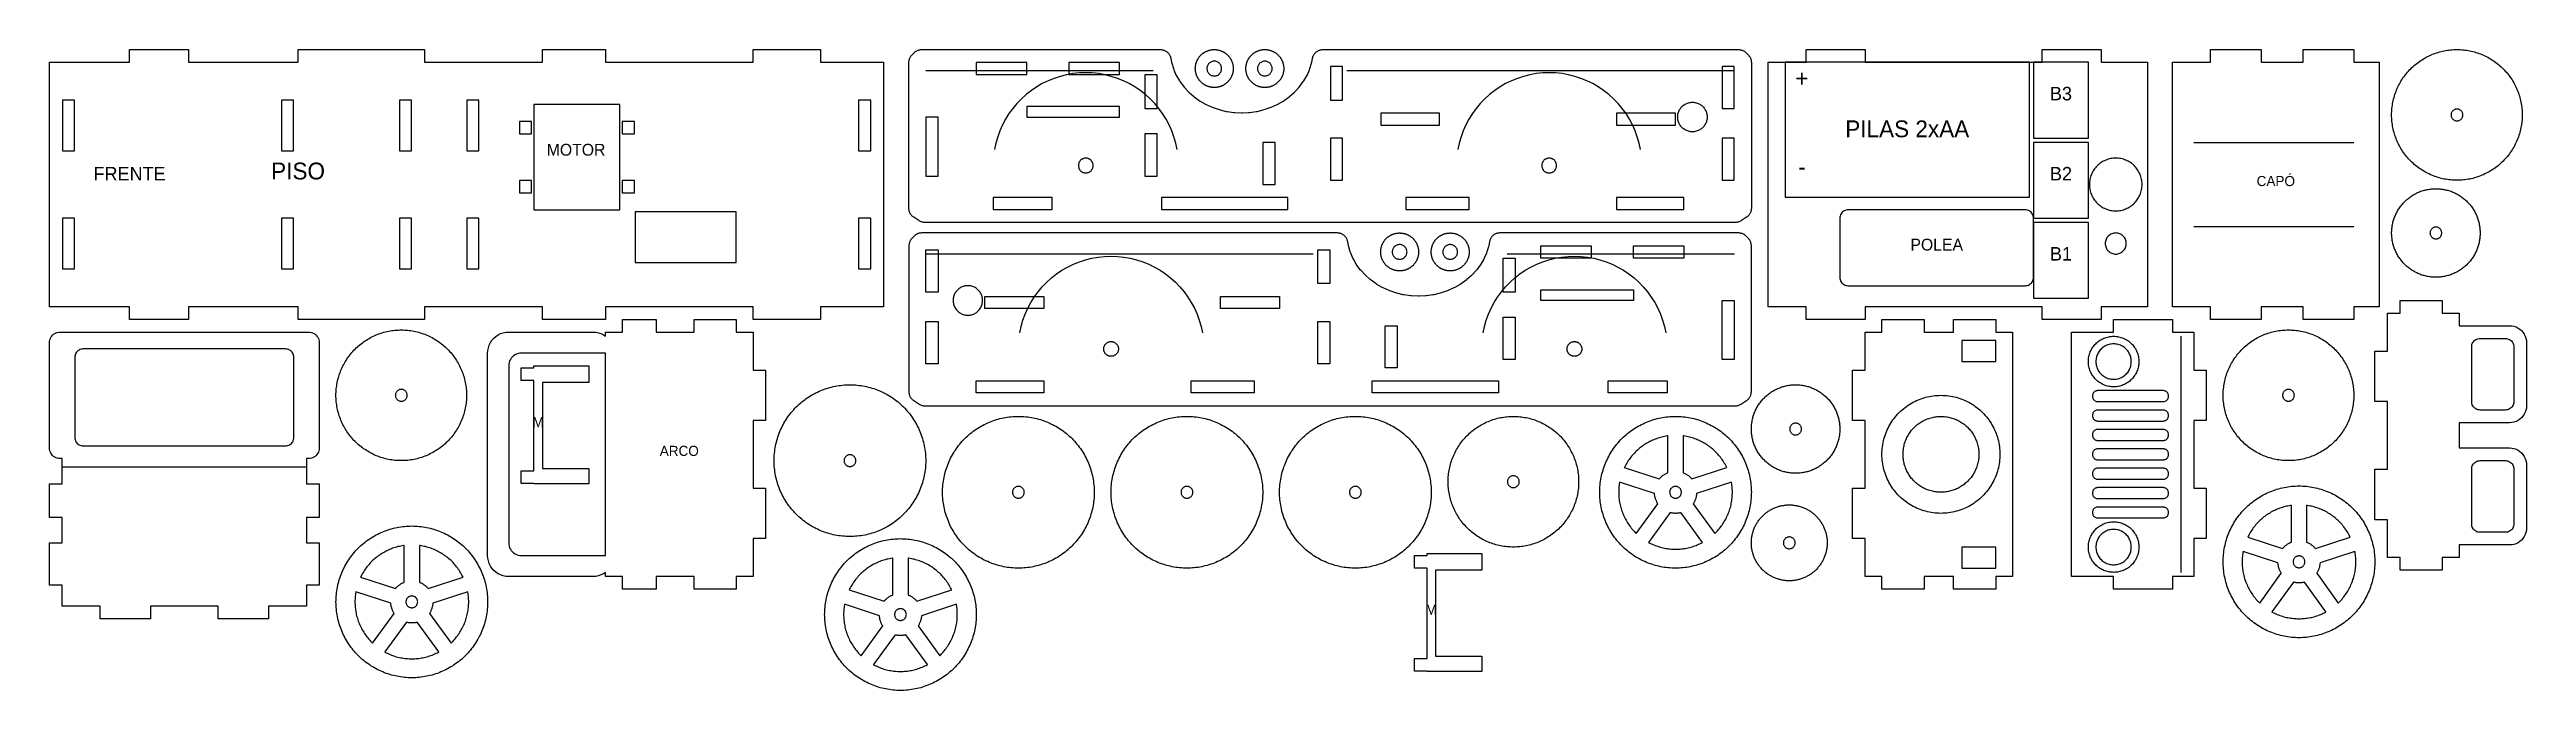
# Model space of a CAD drawing. Header units: metres. Extents: x 6 to 594, y 12 to 164.
import ezdxf
from ezdxf.enums import TextEntityAlignment as Align

# ---------------------------------------------------------------- set-up
doc = ezdxf.new("R2010")
doc.units = ezdxf.units.M
doc.layers.add('CORTAR', color=1, linetype='Continuous')
doc.layers.add('GRABAR', color=5, linetype='Continuous')

msp = doc.modelspace()

# ---------------------------------------------------------------- texts
at = {"layer": 'GRABAR'}
for s, height, p in [('+', 4, (422, 154)), ('B3', 3.2, (483.5, 151)), ('PILAS 2xAA', 4, (447, 142)), ('MOTOR', 2.8, (131, 138)), ('FRENTE', 3.2, (25, 132)), ('PISO', 4, (65, 132)), ('-', 4, (422, 133)), ('B2', 3.2, (483.5, 132)), ('CAPÓ', 2.4, (534.5, 130.9)), ('POLEA', 2.8, (454, 115.5)), ('B1', 3.2, (483.5, 113)), ('M', 2.4, (122, 73.7)), ('ARCO', 2.4, (155.5, 66.9)), ('M', 2.4, (334, 29.2))]:
    msp.add_text(s, height=height, dxfattribs=at).set_placement(p, align=Align.BOTTOM_CENTER)

# ---------------------------------------------------------------- linework, layer by layer
at = {"layer": 'CORTAR'}
for points in [[(173, 100), (173, 103), (138, 103), (138, 100), (123, 100), (123, 103), (95, 103), (95, 100), (65, 100), (65, 103), (39, 103), (39, 100), (25, 100), (25, 103), (6, 103), (6, 161), (25, 161), (25, 164), (39, 164), (39, 161), (65, 161), (65, 164), (95, 164), (95, 161), (123, 161), (123, 164), (138, 164), (138, 161), (173, 161), (173, 164), (189, 164), (189, 161), (204, 161), (204, 103), (189, 103), (189, 100), (173, 100)], [(210, 161.01), (210.02, 161.21), (210.04, 161.37), (210.07, 161.53), (210.11, 161.69), (210.16, 161.84), (210.23, 161.99), (210.3, 162.14), (210.38, 162.28), (210.47, 162.42), (210.57, 162.55), (210.71, 162.7), (210.76, 162.76), (211.24, 163.24), (211.3, 163.29), (211.45, 163.43), (211.58, 163.53), (211.72, 163.62), (211.86, 163.7), (212.01, 163.77), (212.16, 163.84), (212.31, 163.89), (212.47, 163.93), (212.63, 163.96), (212.79, 163.98), (212.99, 164), (213.08, 164), (269.68, 164), (269.76, 164), (269.96, 163.98), (270.11, 163.97), (270.27, 163.94), (270.42, 163.9), (270.57, 163.85), (270.72, 163.79), (270.86, 163.72), (271, 163.64), (271.13, 163.56), (271.26, 163.46), (271.38, 163.36), (271.5, 163.25), (271.6, 163.14), (271.7, 163.02), (271.8, 162.89), (271.88, 162.75), (271.95, 162.61), (272.02, 162.47), (272.08, 162.32), (272.12, 162.17), (272.17, 161.98), (272.19, 161.9), (272.35, 161.03), (272.41, 160.74), (272.79, 159.5), (272.89, 159.23), (273.41, 158.03), (273.54, 157.78), (274.21, 156.62), (274.36, 156.39), (275.17, 155.29), (275.34, 155.08), (276.28, 154.06), (276.47, 153.88), (277.53, 152.94), (277.73, 152.78), (278.91, 151.94), (279.12, 151.8), (280.39, 151.07), (280.61, 150.96), (281.98, 150.35), (282.2, 150.26), (283.63, 149.77), (283.86, 149.71), (285.35, 149.35), (285.58, 149.31), (287.11, 149.1), (287.34, 149.08), (288.88, 149.01), (289.12, 149.01), (290.66, 149.08), (290.89, 149.1), (292.42, 149.31), (292.65, 149.35), (294.14, 149.71), (294.37, 149.77), (295.8, 150.26), (296.02, 150.35), (297.39, 150.96), (297.61, 151.07), (298.88, 151.8), (299.09, 151.94), (300.27, 152.78), (300.47, 152.94), (301.53, 153.88), (301.72, 154.06), (302.66, 155.08), (302.83, 155.29), (303.64, 156.39), (303.79, 156.62), (304.46, 157.78), (304.59, 158.03), (305.11, 159.23), (305.21, 159.5), (305.59, 160.74), (305.65, 161.03), (305.81, 161.9), (305.83, 161.98), (305.88, 162.17), (305.92, 162.32), (305.98, 162.47), (306.05, 162.61), (306.12, 162.75), (306.2, 162.89), (306.3, 163.02), (306.4, 163.14), (306.5, 163.25), (306.62, 163.36), (306.74, 163.46), (306.87, 163.56), (307, 163.64), (307.14, 163.72), (307.28, 163.79), (307.43, 163.85), (307.58, 163.9), (307.73, 163.94), (307.89, 163.97), (308.04, 163.98), (308.24, 164), (308.32, 164), (406.92, 164), (407.01, 164), (407.21, 163.98), (407.37, 163.96), (407.53, 163.93), (407.69, 163.89), (407.84, 163.84), (407.99, 163.77), (408.14, 163.7), (408.28, 163.62), (408.42, 163.53), (408.55, 163.43), (408.7, 163.29), (408.76, 163.24), (409.24, 162.76), (409.29, 162.7), (409.43, 162.55), (409.53, 162.42), (409.62, 162.28), (409.7, 162.14), (409.77, 161.99), (409.84, 161.84), (409.89, 161.69), (409.93, 161.53), (409.96, 161.37), (409.98, 161.21), (410, 161.01), (410, 160.92), (410, 126.38), (410, 126.3), (409.99, 126.11), (409.97, 125.96), (409.94, 125.81), (409.9, 125.66), (409.86, 125.51), (409.8, 125.37), (409.74, 125.23), (409.66, 125.09), (409.58, 124.96), (409.49, 124.84), (409.4, 124.72), (409.3, 124.6), (409.19, 124.5), (409.07, 124.4), (408.92, 124.28), (408.85, 124.24), (407.67, 123.45), (407.59, 123.4), (407.39, 123.28), (407.22, 123.21), (407.05, 123.14), (406.88, 123.09), (406.7, 123.05), (406.52, 123.02), (406.29, 123), (406.2, 123), (213.8, 123), (213.71, 123), (213.48, 123.02), (213.3, 123.05), (213.12, 123.09), (212.95, 123.14), (212.78, 123.21), (212.61, 123.28), (212.41, 123.4), (212.33, 123.45), (211.15, 124.24), (211.08, 124.28), (210.93, 124.4), (210.81, 124.5), (210.7, 124.6), (210.6, 124.72), (210.51, 124.84), (210.42, 124.96), (210.34, 125.09), (210.26, 125.23), (210.2, 125.37), (210.14, 125.51), (210.1, 125.66), (210.06, 125.81), (210.03, 125.96), (210.01, 126.11), (210, 126.3), (210, 126.38), (210, 160.92), (210, 161.01)], [(238, 158.05), (238, 160.95), (226, 160.95), (226, 158.05), (238, 158.05)], [(260, 158.05), (260, 160.95), (248, 160.95), (248, 158.05), (260, 158.05)], [(287, 159.39), (286.99, 159.28), (286.99, 159.17), (286.98, 159.06), (286.97, 158.95), (286.95, 158.84), (286.93, 158.73), (286.91, 158.62), (286.89, 158.51), (286.87, 158.41), (286.84, 158.3), (286.81, 158.19), (286.77, 158.09), (286.74, 157.98), (286.7, 157.88), (286.66, 157.78), (286.61, 157.68), (286.57, 157.58), (286.52, 157.48), (286.47, 157.38), (286.42, 157.28), (286.36, 157.19), (286.3, 157.09), (286.24, 157), (286.18, 156.91), (286.11, 156.82), (286.05, 156.73), (285.98, 156.65), (285.91, 156.56), (285.83, 156.48), (285.76, 156.4), (285.68, 156.32), (285.6, 156.24), (285.52, 156.17), (285.44, 156.09), (285.35, 156.02), (285.27, 155.95), (285.18, 155.89), (285.09, 155.82), (285, 155.76), (284.91, 155.7), (284.81, 155.64), (284.72, 155.58), (284.62, 155.53), (284.52, 155.48), (284.42, 155.43), (284.32, 155.39), (284.22, 155.34), (284.12, 155.3), (284.02, 155.26), (283.91, 155.23), (283.81, 155.19), (283.7, 155.16), (283.59, 155.13), (283.49, 155.11), (283.38, 155.09), (283.27, 155.07), (283.16, 155.05), (283.05, 155.03), (282.94, 155.02), (282.83, 155.01), (282.72, 155.01), (282.61, 155), (282.5, 155), (282.39, 155), (282.28, 155.01), (282.17, 155.01), (282.06, 155.02), (281.95, 155.03), (281.84, 155.05), (281.73, 155.07), (281.62, 155.09), (281.51, 155.11), (281.41, 155.13), (281.3, 155.16), (281.19, 155.19), (281.09, 155.23), (280.98, 155.26), (280.88, 155.3), (280.78, 155.34), (280.68, 155.39), (280.58, 155.43), (280.48, 155.48), (280.38, 155.53), (280.28, 155.58), (280.19, 155.64), (280.09, 155.7), (280, 155.76), (279.91, 155.82), (279.82, 155.89), (279.73, 155.95), (279.65, 156.02), (279.56, 156.09), (279.48, 156.17), (279.4, 156.24), (279.32, 156.32), (279.24, 156.4), (279.17, 156.48), (279.09, 156.56), (279.02, 156.65), (278.95, 156.73), (278.89, 156.82), (278.82, 156.91), (278.76, 157), (278.7, 157.09), (278.64, 157.19), (278.58, 157.28), (278.53, 157.38), (278.48, 157.48), (278.43, 157.58), (278.39, 157.68), (278.34, 157.78), (278.3, 157.88), (278.26, 157.98), (278.23, 158.09), (278.19, 158.19), (278.16, 158.3), (278.13, 158.41), (278.11, 158.51), (278.09, 158.62), (278.07, 158.73), (278.05, 158.84), (278.03, 158.95), (278.02, 159.06), (278.01, 159.17), (278.01, 159.28), (278, 159.39), (278, 159.5), (278, 159.61), (278.01, 159.72), (278.01, 159.83), (278.02, 159.94), (278.03, 160.05), (278.05, 160.16), (278.07, 160.27), (278.09, 160.38), (278.11, 160.49), (278.13, 160.59), (278.16, 160.7), (278.19, 160.81), (278.23, 160.91), (278.26, 161.02), (278.3, 161.12), (278.34, 161.22), (278.39, 161.32), (278.43, 161.42), (278.48, 161.52), (278.53, 161.62), (278.58, 161.72), (278.64, 161.81), (278.7, 161.91), (278.76, 162), (278.82, 162.09), (278.89, 162.18), (278.95, 162.27), (279.02, 162.35), (279.09, 162.44), (279.17, 162.52), (279.24, 162.6), (279.32, 162.68), (279.4, 162.76), (279.48, 162.83), (279.56, 162.91), (279.65, 162.98), (279.73, 163.05), (279.82, 163.11), (279.91, 163.18), (280, 163.24), (280.09, 163.3), (280.19, 163.36), (280.28, 163.42), (280.38, 163.47), (280.48, 163.52), (280.58, 163.57), (280.68, 163.61), (280.78, 163.66), (280.88, 163.7), (280.98, 163.74), (281.09, 163.77), (281.19, 163.81), (281.3, 163.84), (281.41, 163.87), (281.51, 163.89), (281.62, 163.91), (281.73, 163.93), (281.84, 163.95), (281.95, 163.97), (282.06, 163.98), (282.17, 163.99), (282.28, 163.99), (282.39, 164), (282.5, 164), (282.61, 164), (282.72, 163.99), (282.83, 163.99), (282.94, 163.98), (283.05, 163.97), (283.16, 163.95), (283.27, 163.93), (283.38, 163.91), (283.49, 163.89), (283.59, 163.87), (283.7, 163.84), (283.81, 163.81), (283.91, 163.77), (284.02, 163.74), (284.12, 163.7), (284.22, 163.66), (284.32, 163.61), (284.42, 163.57), (284.52, 163.52), (284.62, 163.47), (284.72, 163.42), (284.81, 163.36), (284.91, 163.3), (285, 163.24), (285.09, 163.18), (285.18, 163.11), (285.27, 163.05), (285.35, 162.98), (285.44, 162.91), (285.52, 162.83), (285.6, 162.76), (285.68, 162.68), (285.76, 162.6), (285.83, 162.52), (285.91, 162.44), (285.98, 162.35), (286.05, 162.27), (286.11, 162.18), (286.18, 162.09), (286.24, 162), (286.3, 161.91), (286.36, 161.81), (286.42, 161.72), (286.47, 161.62), (286.52, 161.52), (286.57, 161.42), (286.61, 161.32), (286.66, 161.22), (286.7, 161.12), (286.74, 161.02), (286.77, 160.91), (286.81, 160.81), (286.84, 160.7), (286.87, 160.59), (286.89, 160.49), (286.91, 160.38), (286.93, 160.27), (286.95, 160.16), (286.97, 160.05), (286.98, 159.94), (286.99, 159.83), (286.99, 159.72), (287, 159.61), (287, 159.5), (287, 159.39)], [(284.24, 159.67), (284.22, 159.84), (284.17, 160.01), (284.12, 160.17), (284.04, 160.32), (283.96, 160.47), (283.85, 160.61), (283.74, 160.74), (283.61, 160.85), (283.47, 160.96), (283.32, 161.04), (283.17, 161.12), (283.01, 161.17), (282.84, 161.22), (282.67, 161.24), (282.5, 161.25), (282.33, 161.24), (282.16, 161.22), (281.99, 161.17), (281.83, 161.12), (281.68, 161.04), (281.53, 160.96), (281.39, 160.85), (281.26, 160.74), (281.15, 160.61), (281.04, 160.47), (280.96, 160.32), (280.88, 160.17), (280.83, 160.01), (280.78, 159.84), (280.76, 159.67), (280.75, 159.5), (280.76, 159.33), (280.78, 159.16), (280.83, 158.99), (280.88, 158.83), (280.96, 158.68), (281.04, 158.53), (281.15, 158.39), (281.26, 158.26), (281.39, 158.15), (281.53, 158.04), (281.68, 157.96), (281.83, 157.88), (281.99, 157.83), (282.16, 157.78), (282.33, 157.76), (282.5, 157.75), (282.67, 157.76), (282.84, 157.78), (283.01, 157.83), (283.17, 157.88), (283.32, 157.96), (283.47, 158.04), (283.61, 158.15), (283.74, 158.26), (283.85, 158.39), (283.96, 158.53), (284.04, 158.68), (284.12, 158.83), (284.17, 158.99), (284.22, 159.16), (284.24, 159.33), (284.25, 159.5), (284.24, 159.67)], [(299, 159.39), (298.99, 159.28), (298.99, 159.17), (298.98, 159.06), (298.97, 158.95), (298.95, 158.84), (298.93, 158.73), (298.91, 158.62), (298.89, 158.51), (298.87, 158.41), (298.84, 158.3), (298.81, 158.19), (298.77, 158.09), (298.74, 157.98), (298.7, 157.88), (298.66, 157.78), (298.61, 157.68), (298.57, 157.58), (298.52, 157.48), (298.47, 157.38), (298.42, 157.28), (298.36, 157.19), (298.3, 157.09), (298.24, 157), (298.18, 156.91), (298.11, 156.82), (298.05, 156.73), (297.98, 156.65), (297.91, 156.56), (297.83, 156.48), (297.76, 156.4), (297.68, 156.32), (297.6, 156.24), (297.52, 156.17), (297.44, 156.09), (297.35, 156.02), (297.27, 155.95), (297.18, 155.89), (297.09, 155.82), (297, 155.76), (296.91, 155.7), (296.81, 155.64), (296.72, 155.58), (296.62, 155.53), (296.52, 155.48), (296.42, 155.43), (296.32, 155.39), (296.22, 155.34), (296.12, 155.3), (296.02, 155.26), (295.91, 155.23), (295.81, 155.19), (295.7, 155.16), (295.59, 155.13), (295.49, 155.11), (295.38, 155.09), (295.27, 155.07), (295.16, 155.05), (295.05, 155.03), (294.94, 155.02), (294.83, 155.01), (294.72, 155.01), (294.61, 155), (294.5, 155), (294.39, 155), (294.28, 155.01), (294.17, 155.01), (294.06, 155.02), (293.95, 155.03), (293.84, 155.05), (293.73, 155.07), (293.62, 155.09), (293.51, 155.11), (293.41, 155.13), (293.3, 155.16), (293.19, 155.19), (293.09, 155.23), (292.98, 155.26), (292.88, 155.3), (292.78, 155.34), (292.68, 155.39), (292.58, 155.43), (292.48, 155.48), (292.38, 155.53), (292.28, 155.58), (292.19, 155.64), (292.09, 155.7), (292, 155.76), (291.91, 155.82), (291.82, 155.89), (291.73, 155.95), (291.65, 156.02), (291.56, 156.09), (291.48, 156.17), (291.4, 156.24), (291.32, 156.32), (291.24, 156.4), (291.17, 156.48), (291.09, 156.56), (291.02, 156.65), (290.95, 156.73), (290.89, 156.82), (290.82, 156.91), (290.76, 157), (290.7, 157.09), (290.64, 157.19), (290.58, 157.28), (290.53, 157.38), (290.48, 157.48), (290.43, 157.58), (290.39, 157.68), (290.34, 157.78), (290.3, 157.88), (290.26, 157.98), (290.23, 158.09), (290.19, 158.19), (290.16, 158.3), (290.13, 158.41), (290.11, 158.51), (290.09, 158.62), (290.07, 158.73), (290.05, 158.84), (290.03, 158.95), (290.02, 159.06), (290.01, 159.17), (290.01, 159.28), (290, 159.39), (290, 159.5), (290, 159.61), (290.01, 159.72), (290.01, 159.83), (290.02, 159.94), (290.03, 160.05), (290.05, 160.16), (290.07, 160.27), (290.09, 160.38), (290.11, 160.49), (290.13, 160.59), (290.16, 160.7), (290.19, 160.81), (290.23, 160.91), (290.26, 161.02), (290.3, 161.12), (290.34, 161.22), (290.39, 161.32), (290.43, 161.42), (290.48, 161.52), (290.53, 161.62), (290.58, 161.72), (290.64, 161.81), (290.7, 161.91), (290.76, 162), (290.82, 162.09), (290.89, 162.18), (290.95, 162.27), (291.02, 162.35), (291.09, 162.44), (291.17, 162.52), (291.24, 162.6), (291.32, 162.68), (291.4, 162.76), (291.48, 162.83), (291.56, 162.91), (291.65, 162.98), (291.73, 163.05), (291.82, 163.11), (291.91, 163.18), (292, 163.24), (292.09, 163.3), (292.19, 163.36), (292.28, 163.42), (292.38, 163.47), (292.48, 163.52), (292.58, 163.57), (292.68, 163.61), (292.78, 163.66), (292.88, 163.7), (292.98, 163.74), (293.09, 163.77), (293.19, 163.81), (293.3, 163.84), (293.41, 163.87), (293.51, 163.89), (293.62, 163.91), (293.73, 163.93), (293.84, 163.95), (293.95, 163.97), (294.06, 163.98), (294.17, 163.99), (294.28, 163.99), (294.39, 164), (294.5, 164), (294.61, 164), (294.72, 163.99), (294.83, 163.99), (294.94, 163.98), (295.05, 163.97), (295.16, 163.95), (295.27, 163.93), (295.38, 163.91), (295.49, 163.89), (295.59, 163.87), (295.7, 163.84), (295.81, 163.81), (295.91, 163.77), (296.02, 163.74), (296.12, 163.7), (296.22, 163.66), (296.32, 163.61), (296.42, 163.57), (296.52, 163.52), (296.62, 163.47), (296.72, 163.42), (296.81, 163.36), (296.91, 163.3), (297, 163.24), (297.09, 163.18), (297.18, 163.11), (297.27, 163.05), (297.35, 162.98), (297.44, 162.91), (297.52, 162.83), (297.6, 162.76), (297.68, 162.68), (297.76, 162.6), (297.83, 162.52), (297.91, 162.44), (297.98, 162.35), (298.05, 162.27), (298.11, 162.18), (298.18, 162.09), (298.24, 162), (298.3, 161.91), (298.36, 161.81), (298.42, 161.72), (298.47, 161.62), (298.52, 161.52), (298.57, 161.42), (298.61, 161.32), (298.66, 161.22), (298.7, 161.12), (298.74, 161.02), (298.77, 160.91), (298.81, 160.81), (298.84, 160.7), (298.87, 160.59), (298.89, 160.49), (298.91, 160.38), (298.93, 160.27), (298.95, 160.16), (298.97, 160.05), (298.98, 159.94), (298.99, 159.83), (298.99, 159.72), (299, 159.61), (299, 159.5), (299, 159.39)], [(296.24, 159.67), (296.22, 159.84), (296.17, 160.01), (296.12, 160.17), (296.04, 160.32), (295.96, 160.47), (295.85, 160.61), (295.74, 160.74), (295.61, 160.85), (295.47, 160.96), (295.32, 161.04), (295.17, 161.12), (295.01, 161.17), (294.84, 161.22), (294.67, 161.24), (294.5, 161.25), (294.33, 161.24), (294.16, 161.22), (293.99, 161.17), (293.83, 161.12), (293.68, 161.04), (293.53, 160.96), (293.39, 160.85), (293.26, 160.74), (293.15, 160.61), (293.04, 160.47), (292.96, 160.32), (292.88, 160.17), (292.83, 160.01), (292.78, 159.84), (292.76, 159.67), (292.75, 159.5), (292.76, 159.33), (292.78, 159.16), (292.83, 158.99), (292.88, 158.83), (292.96, 158.68), (293.04, 158.53), (293.15, 158.39), (293.26, 158.26), (293.39, 158.15), (293.53, 158.04), (293.68, 157.96), (293.83, 157.88), (293.99, 157.83), (294.16, 157.78), (294.33, 157.76), (294.5, 157.75), (294.67, 157.76), (294.84, 157.78), (295.01, 157.83), (295.17, 157.88), (295.32, 157.96), (295.47, 158.04), (295.61, 158.15), (295.74, 158.26), (295.85, 158.39), (295.96, 158.53), (296.04, 158.68), (296.12, 158.83), (296.17, 158.99), (296.22, 159.16), (296.24, 159.33), (296.25, 159.5), (296.24, 159.67)], [(312.95, 152), (312.95, 160), (310.05, 160), (310.05, 152), (312.95, 152)], [(405.95, 150), (405.95, 160), (403.05, 160), (403.05, 150), (405.95, 150)], [(437, 103), (437, 100), (423, 100), (423, 103), (414, 103), (414, 161), (423, 161), (423, 164), (437, 164), (437, 161), (479, 161), (479, 164), (493, 164), (493, 161), (504, 161), (504, 103), (493, 103), (493, 100), (479, 100), (479, 103), (437, 103)], [(553, 100), (541, 100), (541, 103), (531, 103), (531, 100), (519, 100), (519, 103), (510, 103), (510, 161), (519, 161), (519, 164), (531, 164), (531, 161), (541, 161), (541, 164), (553, 164), (553, 161), (559, 161), (559, 103), (553, 103), (553, 100)], [(593, 148.12), (592.98, 147.74), (592.96, 147.36), (592.93, 146.98), (592.88, 146.6), (592.83, 146.23), (592.77, 145.85), (592.7, 145.48), (592.62, 145.1), (592.54, 144.73), (592.44, 144.37), (592.33, 144), (592.22, 143.64), (592.09, 143.28), (591.96, 142.92), (591.82, 142.57), (591.67, 142.22), (591.51, 141.87), (591.34, 141.53), (591.17, 141.19), (590.99, 140.86), (590.79, 140.53), (590.6, 140.21), (590.39, 139.89), (590.17, 139.57), (589.95, 139.27), (589.72, 138.96), (589.48, 138.67), (589.24, 138.38), (588.98, 138.09), (588.73, 137.81), (588.46, 137.54), (588.19, 137.27), (587.91, 137.02), (587.62, 136.76), (587.33, 136.52), (587.04, 136.28), (586.73, 136.05), (586.43, 135.83), (586.11, 135.61), (585.79, 135.4), (585.47, 135.21), (585.14, 135.01), (584.81, 134.83), (584.47, 134.66), (584.13, 134.49), (583.78, 134.33), (583.43, 134.18), (583.08, 134.04), (582.72, 133.91), (582.36, 133.78), (582, 133.67), (581.63, 133.56), (581.27, 133.46), (580.9, 133.38), (580.52, 133.3), (580.15, 133.23), (579.77, 133.17), (579.4, 133.12), (579.02, 133.07), (578.64, 133.04), (578.26, 133.02), (577.88, 133), (577.5, 133), (577.12, 133), (576.74, 133.02), (576.36, 133.04), (575.98, 133.07), (575.6, 133.12), (575.23, 133.17), (574.85, 133.23), (574.48, 133.3), (574.1, 133.38), (573.73, 133.46), (573.37, 133.56), (573, 133.67), (572.64, 133.78), (572.28, 133.91), (571.92, 134.04), (571.57, 134.18), (571.22, 134.33), (570.87, 134.49), (570.53, 134.66), (570.19, 134.83), (569.86, 135.01), (569.53, 135.21), (569.21, 135.4), (568.89, 135.61), (568.57, 135.83), (568.27, 136.05), (567.96, 136.28), (567.67, 136.52), (567.38, 136.76), (567.09, 137.02), (566.81, 137.27), (566.54, 137.54), (566.27, 137.81), (566.02, 138.09), (565.76, 138.38), (565.52, 138.67), (565.28, 138.96), (565.05, 139.27), (564.83, 139.57), (564.61, 139.89), (564.4, 140.21), (564.21, 140.53), (564.01, 140.86), (563.83, 141.19), (563.66, 141.53), (563.49, 141.87), (563.33, 142.22), (563.18, 142.57), (563.04, 142.92), (562.91, 143.28), (562.78, 143.64), (562.67, 144), (562.56, 144.37), (562.46, 144.73), (562.38, 145.1), (562.3, 145.48), (562.23, 145.85), (562.17, 146.23), (562.12, 146.6), (562.07, 146.98), (562.04, 147.36), (562.02, 147.74), (562, 148.12), (562, 148.5), (562, 148.88), (562.02, 149.26), (562.04, 149.64), (562.07, 150.02), (562.12, 150.4), (562.17, 150.77), (562.23, 151.15), (562.3, 151.52), (562.38, 151.9), (562.46, 152.27), (562.56, 152.63), (562.67, 153), (562.78, 153.36), (562.91, 153.72), (563.04, 154.08), (563.18, 154.43), (563.33, 154.78), (563.49, 155.13), (563.66, 155.47), (563.83, 155.81), (564.01, 156.14), (564.21, 156.47), (564.4, 156.79), (564.61, 157.11), (564.83, 157.43), (565.05, 157.73), (565.28, 158.04), (565.52, 158.33), (565.76, 158.62), (566.02, 158.91), (566.27, 159.19), (566.54, 159.46), (566.81, 159.73), (567.09, 159.98), (567.38, 160.24), (567.67, 160.48), (567.96, 160.72), (568.27, 160.95), (568.57, 161.17), (568.89, 161.39), (569.21, 161.6), (569.53, 161.79), (569.86, 161.99), (570.19, 162.17), (570.53, 162.34), (570.87, 162.51), (571.22, 162.67), (571.57, 162.82), (571.92, 162.96), (572.28, 163.09), (572.64, 163.22), (573, 163.33), (573.37, 163.44), (573.73, 163.54), (574.1, 163.62), (574.48, 163.7), (574.85, 163.77), (575.23, 163.83), (575.6, 163.88), (575.98, 163.93), (576.36, 163.96), (576.74, 163.98), (577.12, 164), (577.5, 164), (577.88, 164), (578.26, 163.98), (578.64, 163.96), (579.02, 163.93), (579.4, 163.88), (579.77, 163.83), (580.15, 163.77), (580.52, 163.7), (580.9, 163.62), (581.27, 163.54), (581.63, 163.44), (582, 163.33), (582.36, 163.22), (582.72, 163.09), (583.08, 162.96), (583.43, 162.82), (583.78, 162.67), (584.13, 162.51), (584.47, 162.34), (584.81, 162.17), (585.14, 161.99), (585.47, 161.79), (585.79, 161.6), (586.11, 161.39), (586.43, 161.17), (586.73, 160.95), (587.04, 160.72), (587.33, 160.48), (587.62, 160.24), (587.91, 159.98), (588.19, 159.73), (588.46, 159.46), (588.73, 159.19), (588.98, 158.91), (589.24, 158.62), (589.48, 158.33), (589.72, 158.04), (589.95, 157.73), (590.17, 157.43), (590.39, 157.11), (590.6, 156.79), (590.79, 156.47), (590.99, 156.14), (591.17, 155.81), (591.34, 155.47), (591.51, 155.13), (591.67, 154.78), (591.82, 154.43), (591.96, 154.08), (592.09, 153.72), (592.22, 153.36), (592.33, 153), (592.44, 152.63), (592.54, 152.27), (592.62, 151.9), (592.7, 151.52), (592.77, 151.15), (592.83, 150.77), (592.88, 150.4), (592.93, 150.02), (592.96, 149.64), (592.98, 149.26), (593, 148.88), (593, 148.5), (593, 148.12)], [(268.95, 158), (266.05, 158), (266.05, 150), (268.95, 150), (268.95, 158)], [(11.95, 152), (9.05, 152), (9.05, 140), (11.95, 140), (11.95, 152)], [(63.95, 152), (61.05, 152), (61.05, 140), (63.95, 140), (63.95, 152)], [(91.95, 152), (89.05, 152), (89.05, 140), (91.95, 140), (91.95, 152)], [(107.95, 152), (105.05, 152), (105.05, 140), (107.95, 140), (107.95, 152)], [(200.95, 152), (198.05, 152), (198.05, 140), (200.95, 140), (200.95, 152)], [(216.95, 148), (214.05, 148), (214.05, 134), (216.95, 134), (216.95, 148)], [(336, 148.95), (322, 148.95), (322, 146.05), (336, 146.05), (336, 148.95)], [(392, 148.95), (378, 148.95), (378, 146.05), (392, 146.05), (392, 148.95)], [(578.89, 148.64), (578.87, 148.77), (578.84, 148.91), (578.79, 149.04), (578.73, 149.16), (578.66, 149.28), (578.58, 149.39), (578.49, 149.49), (578.39, 149.58), (578.28, 149.66), (578.16, 149.73), (578.04, 149.79), (577.91, 149.84), (577.77, 149.87), (577.64, 149.89), (577.5, 149.9), (577.36, 149.89), (577.23, 149.87), (577.09, 149.84), (576.96, 149.79), (576.84, 149.73), (576.72, 149.66), (576.61, 149.58), (576.51, 149.49), (576.42, 149.39), (576.34, 149.28), (576.27, 149.16), (576.21, 149.04), (576.16, 148.91), (576.13, 148.77), (576.11, 148.64), (576.1, 148.5), (576.11, 148.36), (576.13, 148.23), (576.16, 148.09), (576.21, 147.96), (576.27, 147.84), (576.34, 147.72), (576.42, 147.61), (576.51, 147.51), (576.61, 147.42), (576.72, 147.34), (576.84, 147.27), (576.96, 147.21), (577.09, 147.16), (577.23, 147.13), (577.36, 147.11), (577.5, 147.1), (577.64, 147.11), (577.77, 147.13), (577.91, 147.16), (578.04, 147.21), (578.16, 147.27), (578.28, 147.34), (578.39, 147.42), (578.49, 147.51), (578.58, 147.61), (578.66, 147.72), (578.73, 147.84), (578.79, 147.96), (578.84, 148.09), (578.87, 148.23), (578.89, 148.36), (578.9, 148.5), (578.89, 148.64)], [(120.45, 146.95), (117.55, 146.95), (117.55, 144.05), (120.45, 144.05), (120.45, 146.95)], [(144.85, 146.95), (141.95, 146.95), (141.95, 144.05), (144.85, 144.05), (144.85, 146.95)], [(268.95, 144), (266.05, 144), (266.05, 134), (268.95, 134), (268.95, 144)], [(296.95, 142), (294.05, 142), (294.05, 132), (296.95, 132), (296.95, 142)], [(312.95, 143), (310.05, 143), (310.05, 133), (312.95, 133), (312.95, 143)], [(405.95, 143), (403.05, 143), (403.05, 133), (405.95, 133), (405.95, 143)], [(253.72, 136.16), (253.73, 136.27), (253.75, 136.39), (253.75, 136.5), (253.75, 136.61), (253.73, 136.73), (253.72, 136.84), (253.69, 136.95), (253.66, 137.06), (253.62, 137.17), (253.57, 137.27), (253.52, 137.38), (253.46, 137.47), (253.39, 137.57), (253.32, 137.65), (253.24, 137.74), (253.15, 137.82), (253.07, 137.89), (252.97, 137.96), (252.88, 138.02), (252.77, 138.07), (252.67, 138.12), (252.56, 138.16), (252.45, 138.19), (252.34, 138.22), (252.23, 138.24), (252.11, 138.25), (252, 138.25), (251.89, 138.25), (251.77, 138.24), (251.66, 138.22), (251.55, 138.19), (251.44, 138.16), (251.33, 138.12), (251.23, 138.07), (251.12, 138.02), (251.03, 137.96), (250.93, 137.89), (250.85, 137.82), (250.76, 137.74), (250.68, 137.65), (250.61, 137.57), (250.54, 137.47), (250.48, 137.38), (250.43, 137.27), (250.38, 137.17), (250.34, 137.06), (250.31, 136.95), (250.28, 136.84), (250.26, 136.73), (250.25, 136.61), (250.25, 136.5), (250.25, 136.39), (250.26, 136.27), (250.28, 136.16), (250.31, 136.05), (250.34, 135.94), (250.38, 135.83), (250.43, 135.73), (250.48, 135.62), (250.54, 135.53), (250.61, 135.43), (250.68, 135.35), (250.76, 135.26), (250.85, 135.18), (250.93, 135.11), (251.03, 135.04), (251.12, 134.98), (251.23, 134.93), (251.33, 134.88), (251.44, 134.84), (251.55, 134.81), (251.66, 134.78), (251.77, 134.76), (251.89, 134.75), (252, 134.75), (252.11, 134.75), (252.23, 134.76), (252.34, 134.78), (252.45, 134.81), (252.56, 134.84), (252.67, 134.88), (252.77, 134.93), (252.88, 134.98), (252.97, 135.04), (253.07, 135.11), (253.15, 135.18), (253.24, 135.26), (253.32, 135.35), (253.39, 135.43), (253.46, 135.53), (253.52, 135.62), (253.57, 135.73), (253.62, 135.83), (253.66, 135.94), (253.69, 136.05), (253.72, 136.16)], [(363.72, 136.16), (363.74, 136.27), (363.75, 136.39), (363.75, 136.5), (363.75, 136.61), (363.74, 136.73), (363.72, 136.84), (363.69, 136.95), (363.66, 137.06), (363.62, 137.17), (363.57, 137.27), (363.52, 137.38), (363.46, 137.47), (363.39, 137.57), (363.32, 137.65), (363.24, 137.74), (363.15, 137.82), (363.07, 137.89), (362.97, 137.96), (362.88, 138.02), (362.77, 138.07), (362.67, 138.12), (362.56, 138.16), (362.45, 138.19), (362.34, 138.22), (362.23, 138.24), (362.11, 138.25), (362, 138.25), (361.89, 138.25), (361.77, 138.24), (361.66, 138.22), (361.55, 138.19), (361.44, 138.16), (361.33, 138.12), (361.23, 138.07), (361.12, 138.02), (361.03, 137.96), (360.93, 137.89), (360.85, 137.82), (360.76, 137.74), (360.68, 137.65), (360.61, 137.57), (360.54, 137.47), (360.48, 137.38), (360.43, 137.27), (360.38, 137.17), (360.34, 137.06), (360.31, 136.95), (360.28, 136.84), (360.26, 136.73), (360.25, 136.61), (360.25, 136.5), (360.25, 136.39), (360.26, 136.27), (360.28, 136.16), (360.31, 136.05), (360.34, 135.94), (360.38, 135.83), (360.43, 135.73), (360.48, 135.62), (360.54, 135.53), (360.61, 135.43), (360.68, 135.35), (360.76, 135.26), (360.85, 135.18), (360.93, 135.11), (361.03, 135.04), (361.12, 134.98), (361.23, 134.93), (361.33, 134.88), (361.44, 134.84), (361.55, 134.81), (361.66, 134.78), (361.77, 134.76), (361.89, 134.75), (362, 134.75), (362.11, 134.75), (362.23, 134.76), (362.34, 134.78), (362.45, 134.81), (362.56, 134.84), (362.67, 134.88), (362.77, 134.93), (362.88, 134.98), (362.97, 135.04), (363.07, 135.11), (363.15, 135.18), (363.24, 135.26), (363.32, 135.35), (363.39, 135.43), (363.46, 135.53), (363.52, 135.62), (363.57, 135.73), (363.62, 135.83), (363.66, 135.94), (363.69, 136.05), (363.72, 136.16)], [(502.72, 132.61), (502.68, 132.92), (502.63, 133.22), (502.56, 133.52), (502.48, 133.81), (502.38, 134.11), (502.27, 134.39), (502.15, 134.67), (502.01, 134.95), (501.86, 135.21), (501.7, 135.47), (501.52, 135.72), (501.33, 135.96), (501.13, 136.2), (500.92, 136.42), (500.7, 136.63), (500.46, 136.83), (500.22, 137.02), (499.97, 137.2), (499.71, 137.36), (499.45, 137.51), (499.17, 137.65), (498.89, 137.77), (498.61, 137.88), (498.31, 137.98), (498.02, 138.06), (497.72, 138.13), (497.42, 138.18), (497.11, 138.22), (496.81, 138.24), (496.5, 138.25), (496.19, 138.24), (495.89, 138.22), (495.58, 138.18), (495.28, 138.13), (494.98, 138.06), (494.69, 137.98), (494.39, 137.88), (494.11, 137.77), (493.83, 137.65), (493.55, 137.51), (493.29, 137.36), (493.03, 137.2), (492.78, 137.02), (492.54, 136.83), (492.3, 136.63), (492.08, 136.42), (491.87, 136.2), (491.67, 135.96), (491.48, 135.72), (491.3, 135.47), (491.14, 135.21), (490.99, 134.95), (490.85, 134.67), (490.73, 134.39), (490.62, 134.11), (490.52, 133.81), (490.44, 133.52), (490.37, 133.22), (490.32, 132.92), (490.28, 132.61), (490.26, 132.31), (490.25, 132), (490.26, 131.69), (490.28, 131.39), (490.32, 131.08), (490.37, 130.78), (490.44, 130.48), (490.52, 130.19), (490.62, 129.89), (490.73, 129.61), (490.85, 129.33), (490.99, 129.05), (491.14, 128.79), (491.3, 128.53), (491.48, 128.28), (491.67, 128.04), (491.87, 127.8), (492.08, 127.58), (492.3, 127.37), (492.54, 127.17), (492.78, 126.98), (493.03, 126.8), (493.29, 126.64), (493.55, 126.49), (493.83, 126.35), (494.11, 126.23), (494.39, 126.12), (494.69, 126.02), (494.98, 125.94), (495.28, 125.87), (495.58, 125.82), (495.89, 125.78), (496.19, 125.76), (496.5, 125.75), (496.81, 125.76), (497.11, 125.78), (497.42, 125.82), (497.72, 125.87), (498.02, 125.94), (498.31, 126.02), (498.61, 126.12), (498.89, 126.23), (499.17, 126.35), (499.45, 126.49), (499.71, 126.64), (499.97, 126.8), (500.22, 126.98), (500.46, 127.17), (500.7, 127.37), (500.92, 127.58), (501.13, 127.8), (501.33, 128.04), (501.52, 128.28), (501.7, 128.53), (501.86, 128.79), (502.01, 129.05), (502.15, 129.33), (502.27, 129.61), (502.38, 129.89), (502.48, 130.19), (502.56, 130.48), (502.63, 130.78), (502.68, 131.08), (502.72, 131.39), (502.74, 131.69), (502.75, 132), (502.74, 132.31), (502.72, 132.61)], [(120.45, 132.95), (117.55, 132.95), (117.55, 130.05), (120.45, 130.05), (120.45, 132.95)], [(144.85, 132.95), (141.95, 132.95), (141.95, 130.05), (144.85, 130.05), (144.85, 132.95)], [(583, 120.24), (582.99, 119.98), (582.97, 119.73), (582.95, 119.47), (582.92, 119.21), (582.89, 118.96), (582.85, 118.7), (582.8, 118.45), (582.74, 118.2), (582.69, 117.95), (582.62, 117.7), (582.55, 117.45), (582.47, 117.21), (582.39, 116.96), (582.3, 116.72), (582.2, 116.48), (582.1, 116.24), (581.99, 116.01), (581.88, 115.78), (581.76, 115.55), (581.64, 115.32), (581.51, 115.1), (581.37, 114.88), (581.23, 114.67), (581.08, 114.45), (580.93, 114.25), (580.78, 114.04), (580.62, 113.84), (580.45, 113.64), (580.28, 113.45), (580.1, 113.26), (579.92, 113.08), (579.74, 112.9), (579.55, 112.72), (579.36, 112.55), (579.16, 112.38), (578.96, 112.22), (578.75, 112.07), (578.55, 111.92), (578.33, 111.77), (578.12, 111.63), (577.9, 111.49), (577.68, 111.36), (577.45, 111.24), (577.22, 111.12), (576.99, 111.01), (576.76, 110.9), (576.52, 110.8), (576.28, 110.7), (576.04, 110.61), (575.79, 110.53), (575.55, 110.45), (575.3, 110.38), (575.05, 110.31), (574.8, 110.26), (574.55, 110.2), (574.3, 110.15), (574.04, 110.11), (573.79, 110.08), (573.53, 110.05), (573.27, 110.03), (573.02, 110.01), (572.76, 110), (572.5, 110), (572.24, 110), (571.98, 110.01), (571.73, 110.03), (571.47, 110.05), (571.21, 110.08), (570.96, 110.11), (570.7, 110.15), (570.45, 110.2), (570.2, 110.26), (569.95, 110.31), (569.7, 110.38), (569.45, 110.45), (569.21, 110.53), (568.96, 110.61), (568.72, 110.7), (568.48, 110.8), (568.24, 110.9), (568.01, 111.01), (567.78, 111.12), (567.55, 111.24), (567.32, 111.36), (567.1, 111.49), (566.88, 111.63), (566.67, 111.77), (566.45, 111.92), (566.25, 112.07), (566.04, 112.22), (565.84, 112.38), (565.64, 112.55), (565.45, 112.72), (565.26, 112.9), (565.08, 113.08), (564.9, 113.26), (564.72, 113.45), (564.55, 113.64), (564.38, 113.84), (564.22, 114.04), (564.07, 114.25), (563.92, 114.45), (563.77, 114.67), (563.63, 114.88), (563.49, 115.1), (563.36, 115.32), (563.24, 115.55), (563.12, 115.78), (563.01, 116.01), (562.9, 116.24), (562.8, 116.48), (562.7, 116.72), (562.61, 116.96), (562.53, 117.21), (562.45, 117.45), (562.38, 117.7), (562.31, 117.95), (562.26, 118.2), (562.2, 118.45), (562.15, 118.7), (562.11, 118.96), (562.08, 119.21), (562.05, 119.47), (562.03, 119.73), (562.01, 119.98), (562, 120.24), (562, 120.5), (562, 120.76), (562.01, 121.02), (562.03, 121.27), (562.05, 121.53), (562.08, 121.79), (562.11, 122.04), (562.15, 122.3), (562.2, 122.55), (562.26, 122.8), (562.31, 123.05), (562.38, 123.3), (562.45, 123.55), (562.53, 123.79), (562.61, 124.04), (562.7, 124.28), (562.8, 124.52), (562.9, 124.76), (563.01, 124.99), (563.12, 125.22), (563.24, 125.45), (563.36, 125.68), (563.49, 125.9), (563.63, 126.12), (563.77, 126.33), (563.92, 126.55), (564.07, 126.75), (564.22, 126.96), (564.38, 127.16), (564.55, 127.36), (564.72, 127.55), (564.9, 127.74), (565.08, 127.92), (565.26, 128.1), (565.45, 128.28), (565.64, 128.45), (565.84, 128.62), (566.04, 128.78), (566.25, 128.93), (566.45, 129.08), (566.67, 129.23), (566.88, 129.37), (567.1, 129.51), (567.32, 129.64), (567.55, 129.76), (567.78, 129.88), (568.01, 129.99), (568.24, 130.1), (568.48, 130.2), (568.72, 130.3), (568.96, 130.39), (569.21, 130.47), (569.45, 130.55), (569.7, 130.62), (569.95, 130.69), (570.2, 130.74), (570.45, 130.8), (570.7, 130.85), (570.96, 130.89), (571.21, 130.92), (571.47, 130.95), (571.73, 130.97), (571.98, 130.99), (572.24, 131), (572.5, 131), (572.76, 131), (573.02, 130.99), (573.27, 130.97), (573.53, 130.95), (573.79, 130.92), (574.04, 130.89), (574.3, 130.85), (574.55, 130.8), (574.8, 130.74), (575.05, 130.69), (575.3, 130.62), (575.55, 130.55), (575.79, 130.47), (576.04, 130.39), (576.28, 130.3), (576.52, 130.2), (576.76, 130.1), (576.99, 129.99), (577.22, 129.88), (577.45, 129.76), (577.68, 129.64), (577.9, 129.51), (578.12, 129.37), (578.33, 129.23), (578.55, 129.08), (578.75, 128.93), (578.96, 128.78), (579.16, 128.62), (579.36, 128.45), (579.55, 128.28), (579.74, 128.1), (579.92, 127.92), (580.1, 127.74), (580.28, 127.55), (580.45, 127.36), (580.62, 127.16), (580.78, 126.96), (580.93, 126.75), (581.08, 126.55), (581.23, 126.33), (581.37, 126.12), (581.51, 125.9), (581.64, 125.68), (581.76, 125.45), (581.88, 125.22), (581.99, 124.99), (582.1, 124.76), (582.2, 124.52), (582.3, 124.28), (582.39, 124.04), (582.47, 123.79), (582.55, 123.55), (582.62, 123.3), (582.69, 123.05), (582.74, 122.8), (582.8, 122.55), (582.85, 122.3), (582.89, 122.04), (582.92, 121.79), (582.95, 121.53), (582.97, 121.27), (582.99, 121.02), (583, 120.76), (583, 120.5), (583, 120.24)], [(9.05, 124), (9.05, 112), (11.95, 112), (11.95, 124), (9.05, 124)], [(63.95, 124), (61.05, 124), (61.05, 112), (63.95, 112), (63.95, 124)], [(91.95, 124), (89.05, 124), (89.05, 112), (91.95, 112), (91.95, 124)], [(107.95, 124), (105.05, 124), (105.05, 112), (107.95, 112), (107.95, 124)], [(169, 125.5), (145, 125.5), (145, 113.5), (169, 113.5), (169, 125.5)], [(200.95, 124), (198.05, 124), (198.05, 112), (200.95, 112), (200.95, 124)], [(244, 128.95), (230, 128.95), (230, 126.05), (244, 126.05), (244, 128.95)], [(300, 128.95), (270, 128.95), (270, 126.05), (300, 126.05), (300, 128.95)], [(343, 128.95), (328, 128.95), (328, 126.05), (343, 126.05), (343, 128.95)], [(394, 128.95), (378, 128.95), (378, 126.05), (394, 126.05), (394, 128.95)], [(476.93, 124.52), (476.85, 124.77), (476.73, 125), (476.59, 125.22), (476.41, 125.41), (476.22, 125.59), (476, 125.73), (475.77, 125.85), (475.52, 125.93), (475.26, 125.98), (475, 126), (433, 126), (432.74, 125.98), (432.48, 125.93), (432.23, 125.85), (432, 125.73), (431.78, 125.59), (431.59, 125.41), (431.41, 125.22), (431.27, 125), (431.15, 124.77), (431.07, 124.52), (431.02, 124.26), (431, 124), (431, 110), (431.02, 109.74), (431.07, 109.48), (431.15, 109.23), (431.27, 109), (431.41, 108.78), (431.59, 108.59), (431.78, 108.41), (432, 108.27), (432.23, 108.15), (432.48, 108.07), (432.74, 108.02), (433, 108), (475, 108), (475.26, 108.02), (475.52, 108.07), (475.77, 108.15), (476, 108.27), (476.22, 108.41), (476.41, 108.59), (476.59, 108.78), (476.73, 109), (476.85, 109.23), (476.93, 109.48), (476.98, 109.74), (477, 110), (477, 124), (476.98, 124.26), (476.93, 124.52)], [(410, 117.51), (409.98, 117.71), (409.96, 117.87), (409.93, 118.03), (409.89, 118.19), (409.84, 118.34), (409.77, 118.49), (409.7, 118.64), (409.62, 118.78), (409.53, 118.92), (409.43, 119.05), (409.29, 119.2), (409.24, 119.26), (408.76, 119.74), (408.7, 119.79), (408.55, 119.93), (408.42, 120.03), (408.28, 120.12), (408.14, 120.2), (407.99, 120.27), (407.84, 120.34), (407.69, 120.39), (407.53, 120.43), (407.37, 120.46), (407.21, 120.48), (407.01, 120.5), (406.92, 120.5), (350.32, 120.5), (350.24, 120.5), (350.04, 120.48), (349.89, 120.47), (349.73, 120.44), (349.58, 120.4), (349.43, 120.35), (349.28, 120.29), (349.14, 120.22), (349, 120.14), (348.87, 120.06), (348.74, 119.96), (348.62, 119.86), (348.5, 119.75), (348.4, 119.64), (348.3, 119.52), (348.2, 119.39), (348.12, 119.25), (348.05, 119.11), (347.98, 118.97), (347.92, 118.82), (347.88, 118.67), (347.83, 118.48), (347.81, 118.4), (347.65, 117.53), (347.59, 117.24), (347.21, 116), (347.11, 115.73), (346.59, 114.53), (346.46, 114.28), (345.79, 113.12), (345.64, 112.89), (344.83, 111.79), (344.66, 111.58), (343.72, 110.56), (343.53, 110.38), (342.47, 109.44), (342.27, 109.28), (341.09, 108.44), (340.88, 108.3), (339.61, 107.57), (339.39, 107.46), (338.02, 106.85), (337.8, 106.76), (336.37, 106.27), (336.14, 106.21), (334.65, 105.85), (334.42, 105.81), (332.89, 105.6), (332.66, 105.58), (331.12, 105.51), (330.88, 105.51), (329.34, 105.58), (329.11, 105.6), (327.58, 105.81), (327.35, 105.85), (325.86, 106.21), (325.63, 106.27), (324.2, 106.76), (323.98, 106.85), (322.61, 107.46), (322.39, 107.57), (321.12, 108.3), (320.91, 108.44), (319.73, 109.28), (319.53, 109.44), (318.47, 110.38), (318.28, 110.56), (317.34, 111.58), (317.17, 111.79), (316.36, 112.89), (316.21, 113.12), (315.54, 114.28), (315.41, 114.53), (314.89, 115.73), (314.79, 116), (314.41, 117.24), (314.35, 117.53), (314.19, 118.4), (314.17, 118.48), (314.12, 118.67), (314.08, 118.82), (314.02, 118.97), (313.95, 119.11), (313.88, 119.25), (313.8, 119.39), (313.7, 119.52), (313.6, 119.64), (313.5, 119.75), (313.38, 119.86), (313.26, 119.96), (313.13, 120.06), (313, 120.14), (312.86, 120.22), (312.72, 120.29), (312.57, 120.35), (312.42, 120.4), (312.27, 120.44), (312.11, 120.47), (311.96, 120.48), (311.76, 120.5), (311.68, 120.5), (213.08, 120.5), (212.99, 120.5), (212.79, 120.48), (212.63, 120.46), (212.47, 120.43), (212.31, 120.39), (212.16, 120.34), (212.01, 120.27), (211.86, 120.2), (211.72, 120.12), (211.58, 120.03), (211.45, 119.93), (211.3, 119.79), (211.24, 119.74), (210.76, 119.26), (210.71, 119.2), (210.57, 119.05), (210.47, 118.92), (210.38, 118.78), (210.3, 118.64), (210.23, 118.49), (210.16, 118.34), (210.11, 118.19), (210.07, 118.03), (210.04, 117.87), (210.02, 117.71), (210, 117.51), (210, 117.42), (210, 82.88), (210, 82.8), (210.01, 82.61), (210.03, 82.46), (210.06, 82.31), (210.1, 82.16), (210.14, 82.01), (210.2, 81.87), (210.26, 81.73), (210.34, 81.59), (210.42, 81.46), (210.51, 81.34), (210.6, 81.22), (210.7, 81.1), (210.81, 81), (210.93, 80.9), (211.08, 80.78), (211.15, 80.74), (212.33, 79.95), (212.41, 79.9), (212.61, 79.78), (212.78, 79.71), (212.95, 79.64), (213.12, 79.59), (213.3, 79.55), (213.48, 79.52), (213.71, 79.5), (213.8, 79.5), (406.2, 79.5), (406.29, 79.5), (406.52, 79.52), (406.7, 79.55), (406.88, 79.59), (407.05, 79.64), (407.22, 79.71), (407.39, 79.78), (407.59, 79.9), (407.67, 79.95), (408.85, 80.74), (408.92, 80.78), (409.07, 80.9), (409.19, 81), (409.3, 81.1), (409.4, 81.22), (409.49, 81.34), (409.58, 81.46), (409.66, 81.59), (409.74, 81.73), (409.8, 81.87), (409.86, 82.01), (409.9, 82.16), (409.94, 82.31), (409.97, 82.46), (409.99, 82.61), (410, 82.8), (410, 82.88), (410, 117.42), (410, 117.51)], [(331, 115.89), (330.99, 115.78), (330.99, 115.67), (330.98, 115.56), (330.97, 115.45), (330.95, 115.34), (330.93, 115.23), (330.91, 115.12), (330.89, 115.01), (330.87, 114.91), (330.84, 114.8), (330.81, 114.69), (330.77, 114.59), (330.74, 114.48), (330.7, 114.38), (330.66, 114.28), (330.61, 114.18), (330.57, 114.08), (330.52, 113.98), (330.47, 113.88), (330.42, 113.78), (330.36, 113.69), (330.3, 113.59), (330.24, 113.5), (330.18, 113.41), (330.11, 113.32), (330.05, 113.23), (329.98, 113.15), (329.91, 113.06), (329.83, 112.98), (329.76, 112.9), (329.68, 112.82), (329.6, 112.74), (329.52, 112.67), (329.44, 112.59), (329.35, 112.52), (329.27, 112.45), (329.18, 112.39), (329.09, 112.32), (329, 112.26), (328.91, 112.2), (328.81, 112.14), (328.72, 112.08), (328.62, 112.03), (328.52, 111.98), (328.42, 111.93), (328.32, 111.89), (328.22, 111.84), (328.12, 111.8), (328.02, 111.76), (327.91, 111.73), (327.81, 111.69), (327.7, 111.66), (327.59, 111.63), (327.49, 111.61), (327.38, 111.59), (327.27, 111.57), (327.16, 111.55), (327.05, 111.53), (326.94, 111.52), (326.83, 111.51), (326.72, 111.51), (326.61, 111.5), (326.5, 111.5), (326.39, 111.5), (326.28, 111.51), (326.17, 111.51), (326.06, 111.52), (325.95, 111.53), (325.84, 111.55), (325.73, 111.57), (325.62, 111.59), (325.51, 111.61), (325.41, 111.63), (325.3, 111.66), (325.19, 111.69), (325.09, 111.73), (324.98, 111.76), (324.88, 111.8), (324.78, 111.84), (324.68, 111.89), (324.58, 111.93), (324.48, 111.98), (324.38, 112.03), (324.28, 112.08), (324.19, 112.14), (324.09, 112.2), (324, 112.26), (323.91, 112.32), (323.82, 112.39), (323.73, 112.45), (323.65, 112.52), (323.56, 112.59), (323.48, 112.67), (323.4, 112.74), (323.32, 112.82), (323.24, 112.9), (323.17, 112.98), (323.09, 113.06), (323.02, 113.15), (322.95, 113.23), (322.89, 113.32), (322.82, 113.41), (322.76, 113.5), (322.7, 113.59), (322.64, 113.69), (322.58, 113.78), (322.53, 113.88), (322.48, 113.98), (322.43, 114.08), (322.39, 114.18), (322.34, 114.28), (322.3, 114.38), (322.26, 114.48), (322.23, 114.59), (322.19, 114.69), (322.16, 114.8), (322.13, 114.91), (322.11, 115.01), (322.09, 115.12), (322.07, 115.23), (322.05, 115.34), (322.03, 115.45), (322.02, 115.56), (322.01, 115.67), (322.01, 115.78), (322, 115.89), (322, 116), (322, 116.11), (322.01, 116.22), (322.01, 116.33), (322.02, 116.44), (322.03, 116.55), (322.05, 116.66), (322.07, 116.77), (322.09, 116.88), (322.11, 116.99), (322.13, 117.09), (322.16, 117.2), (322.19, 117.31), (322.23, 117.41), (322.26, 117.52), (322.3, 117.62), (322.34, 117.72), (322.39, 117.82), (322.43, 117.92), (322.48, 118.02), (322.53, 118.12), (322.58, 118.22), (322.64, 118.31), (322.7, 118.41), (322.76, 118.5), (322.82, 118.59), (322.89, 118.68), (322.95, 118.77), (323.02, 118.85), (323.09, 118.94), (323.17, 119.02), (323.24, 119.1), (323.32, 119.18), (323.4, 119.26), (323.48, 119.33), (323.56, 119.41), (323.65, 119.48), (323.73, 119.55), (323.82, 119.61), (323.91, 119.68), (324, 119.74), (324.09, 119.8), (324.19, 119.86), (324.28, 119.92), (324.38, 119.97), (324.48, 120.02), (324.58, 120.07), (324.68, 120.11), (324.78, 120.16), (324.88, 120.2), (324.98, 120.24), (325.09, 120.27), (325.19, 120.31), (325.3, 120.34), (325.41, 120.37), (325.51, 120.39), (325.62, 120.41), (325.73, 120.43), (325.84, 120.45), (325.95, 120.47), (326.06, 120.48), (326.17, 120.49), (326.28, 120.49), (326.39, 120.5), (326.5, 120.5), (326.61, 120.5), (326.72, 120.49), (326.83, 120.49), (326.94, 120.48), (327.05, 120.47), (327.16, 120.45), (327.27, 120.43), (327.38, 120.41), (327.49, 120.39), (327.59, 120.37), (327.7, 120.34), (327.81, 120.31), (327.91, 120.27), (328.02, 120.24), (328.12, 120.2), (328.22, 120.16), (328.32, 120.11), (328.42, 120.07), (328.52, 120.02), (328.62, 119.97), (328.72, 119.92), (328.81, 119.86), (328.91, 119.8), (329, 119.74), (329.09, 119.68), (329.18, 119.61), (329.27, 119.55), (329.35, 119.48), (329.44, 119.41), (329.52, 119.33), (329.6, 119.26), (329.68, 119.18), (329.76, 119.1), (329.83, 119.02), (329.91, 118.94), (329.98, 118.85), (330.05, 118.77), (330.11, 118.68), (330.18, 118.59), (330.24, 118.5), (330.3, 118.41), (330.36, 118.31), (330.42, 118.22), (330.47, 118.12), (330.52, 118.02), (330.57, 117.92), (330.61, 117.82), (330.66, 117.72), (330.7, 117.62), (330.74, 117.52), (330.77, 117.41), (330.81, 117.31), (330.84, 117.2), (330.87, 117.09), (330.89, 116.99), (330.91, 116.88), (330.93, 116.77), (330.95, 116.66), (330.97, 116.55), (330.98, 116.44), (330.99, 116.33), (330.99, 116.22), (331, 116.11), (331, 116), (331, 115.89)], [(328.24, 116.17), (328.22, 116.34), (328.17, 116.51), (328.12, 116.67), (328.04, 116.82), (327.96, 116.97), (327.85, 117.11), (327.74, 117.24), (327.61, 117.35), (327.47, 117.46), (327.32, 117.54), (327.17, 117.62), (327.01, 117.67), (326.84, 117.72), (326.67, 117.74), (326.5, 117.75), (326.33, 117.74), (326.16, 117.72), (325.99, 117.67), (325.83, 117.62), (325.68, 117.54), (325.53, 117.46), (325.39, 117.35), (325.26, 117.24), (325.15, 117.11), (325.04, 116.97), (324.96, 116.82), (324.88, 116.67), (324.83, 116.51), (324.78, 116.34), (324.76, 116.17), (324.75, 116), (324.76, 115.83), (324.78, 115.66), (324.83, 115.49), (324.88, 115.33), (324.96, 115.18), (325.04, 115.03), (325.15, 114.89), (325.26, 114.76), (325.39, 114.65), (325.53, 114.54), (325.68, 114.46), (325.83, 114.38), (325.99, 114.33), (326.16, 114.28), (326.33, 114.26), (326.5, 114.25), (326.67, 114.26), (326.84, 114.28), (327.01, 114.33), (327.17, 114.38), (327.32, 114.46), (327.47, 114.54), (327.61, 114.65), (327.74, 114.76), (327.85, 114.89), (327.96, 115.03), (328.04, 115.18), (328.12, 115.33), (328.17, 115.49), (328.22, 115.66), (328.24, 115.83), (328.25, 116), (328.24, 116.17)], [(343, 115.89), (342.99, 115.78), (342.99, 115.67), (342.98, 115.56), (342.97, 115.45), (342.95, 115.34), (342.93, 115.23), (342.91, 115.12), (342.89, 115.01), (342.87, 114.91), (342.84, 114.8), (342.81, 114.69), (342.77, 114.59), (342.74, 114.48), (342.7, 114.38), (342.66, 114.28), (342.61, 114.18), (342.57, 114.08), (342.52, 113.98), (342.47, 113.88), (342.42, 113.78), (342.36, 113.69), (342.3, 113.59), (342.24, 113.5), (342.18, 113.41), (342.11, 113.32), (342.05, 113.23), (341.98, 113.15), (341.91, 113.06), (341.83, 112.98), (341.76, 112.9), (341.68, 112.82), (341.6, 112.74), (341.52, 112.67), (341.44, 112.59), (341.35, 112.52), (341.27, 112.45), (341.18, 112.39), (341.09, 112.32), (341, 112.26), (340.91, 112.2), (340.81, 112.14), (340.72, 112.08), (340.62, 112.03), (340.52, 111.98), (340.42, 111.93), (340.32, 111.89), (340.22, 111.84), (340.12, 111.8), (340.02, 111.76), (339.91, 111.73), (339.81, 111.69), (339.7, 111.66), (339.59, 111.63), (339.49, 111.61), (339.38, 111.59), (339.27, 111.57), (339.16, 111.55), (339.05, 111.53), (338.94, 111.52), (338.83, 111.51), (338.72, 111.51), (338.61, 111.5), (338.5, 111.5), (338.39, 111.5), (338.28, 111.51), (338.17, 111.51), (338.06, 111.52), (337.95, 111.53), (337.84, 111.55), (337.73, 111.57), (337.62, 111.59), (337.51, 111.61), (337.41, 111.63), (337.3, 111.66), (337.19, 111.69), (337.09, 111.73), (336.98, 111.76), (336.88, 111.8), (336.78, 111.84), (336.68, 111.89), (336.58, 111.93), (336.48, 111.98), (336.38, 112.03), (336.28, 112.08), (336.19, 112.14), (336.09, 112.2), (336, 112.26), (335.91, 112.32), (335.82, 112.39), (335.73, 112.45), (335.65, 112.52), (335.56, 112.59), (335.48, 112.67), (335.4, 112.74), (335.32, 112.82), (335.24, 112.9), (335.17, 112.98), (335.09, 113.06), (335.02, 113.15), (334.95, 113.23), (334.89, 113.32), (334.82, 113.41), (334.76, 113.5), (334.7, 113.59), (334.64, 113.69), (334.58, 113.78), (334.53, 113.88), (334.48, 113.98), (334.43, 114.08), (334.39, 114.18), (334.34, 114.28), (334.3, 114.38), (334.26, 114.48), (334.23, 114.59), (334.19, 114.69), (334.16, 114.8), (334.13, 114.91), (334.11, 115.01), (334.09, 115.12), (334.07, 115.23), (334.05, 115.34), (334.03, 115.45), (334.02, 115.56), (334.01, 115.67), (334.01, 115.78), (334, 115.89), (334, 116), (334, 116.11), (334.01, 116.22), (334.01, 116.33), (334.02, 116.44), (334.03, 116.55), (334.05, 116.66), (334.07, 116.77), (334.09, 116.88), (334.11, 116.99), (334.13, 117.09), (334.16, 117.2), (334.19, 117.31), (334.23, 117.41), (334.26, 117.52), (334.3, 117.62), (334.34, 117.72), (334.39, 117.82), (334.43, 117.92), (334.48, 118.02), (334.53, 118.12), (334.58, 118.22), (334.64, 118.31), (334.7, 118.41), (334.76, 118.5), (334.82, 118.59), (334.89, 118.68), (334.95, 118.77), (335.02, 118.85), (335.09, 118.94), (335.17, 119.02), (335.24, 119.1), (335.32, 119.18), (335.4, 119.26), (335.48, 119.33), (335.56, 119.41), (335.65, 119.48), (335.73, 119.55), (335.82, 119.61), (335.91, 119.68), (336, 119.74), (336.09, 119.8), (336.19, 119.86), (336.28, 119.92), (336.38, 119.97), (336.48, 120.02), (336.58, 120.07), (336.68, 120.11), (336.78, 120.16), (336.88, 120.2), (336.98, 120.24), (337.09, 120.27), (337.19, 120.31), (337.3, 120.34), (337.41, 120.37), (337.51, 120.39), (337.62, 120.41), (337.73, 120.43), (337.84, 120.45), (337.95, 120.47), (338.06, 120.48), (338.17, 120.49), (338.28, 120.49), (338.39, 120.5), (338.5, 120.5), (338.61, 120.5), (338.72, 120.49), (338.83, 120.49), (338.94, 120.48), (339.05, 120.47), (339.16, 120.45), (339.27, 120.43), (339.38, 120.41), (339.49, 120.39), (339.59, 120.37), (339.7, 120.34), (339.81, 120.31), (339.91, 120.27), (340.02, 120.24), (340.12, 120.2), (340.22, 120.16), (340.32, 120.11), (340.42, 120.07), (340.52, 120.02), (340.62, 119.97), (340.72, 119.92), (340.81, 119.86), (340.91, 119.8), (341, 119.74), (341.09, 119.68), (341.18, 119.61), (341.27, 119.55), (341.35, 119.48), (341.44, 119.41), (341.52, 119.33), (341.6, 119.26), (341.68, 119.18), (341.76, 119.1), (341.83, 119.02), (341.91, 118.94), (341.98, 118.85), (342.05, 118.77), (342.11, 118.68), (342.18, 118.59), (342.24, 118.5), (342.3, 118.41), (342.36, 118.31), (342.42, 118.22), (342.47, 118.12), (342.52, 118.02), (342.57, 117.92), (342.61, 117.82), (342.66, 117.72), (342.7, 117.62), (342.74, 117.52), (342.77, 117.41), (342.81, 117.31), (342.84, 117.2), (342.87, 117.09), (342.89, 116.99), (342.91, 116.88), (342.93, 116.77), (342.95, 116.66), (342.97, 116.55), (342.98, 116.44), (342.99, 116.33), (342.99, 116.22), (343, 116.11), (343, 116), (343, 115.89)], [(340.24, 116.17), (340.22, 116.34), (340.17, 116.51), (340.12, 116.67), (340.04, 116.82), (339.96, 116.97), (339.85, 117.11), (339.74, 117.24), (339.61, 117.35), (339.47, 117.46), (339.32, 117.54), (339.17, 117.62), (339.01, 117.67), (338.84, 117.72), (338.67, 117.74), (338.5, 117.75), (338.33, 117.74), (338.16, 117.72), (337.99, 117.67), (337.83, 117.62), (337.68, 117.54), (337.53, 117.46), (337.39, 117.35), (337.26, 117.24), (337.15, 117.11), (337.04, 116.97), (336.96, 116.82), (336.88, 116.67), (336.83, 116.51), (336.78, 116.34), (336.76, 116.17), (336.75, 116), (336.76, 115.83), (336.78, 115.66), (336.83, 115.49), (336.88, 115.33), (336.96, 115.18), (337.04, 115.03), (337.15, 114.89), (337.26, 114.76), (337.39, 114.65), (337.53, 114.54), (337.68, 114.46), (337.83, 114.38), (337.99, 114.33), (338.16, 114.28), (338.33, 114.26), (338.5, 114.25), (338.67, 114.26), (338.84, 114.28), (339.01, 114.33), (339.17, 114.38), (339.32, 114.46), (339.47, 114.54), (339.61, 114.65), (339.74, 114.76), (339.85, 114.89), (339.96, 115.03), (340.04, 115.18), (340.12, 115.33), (340.17, 115.49), (340.22, 115.66), (340.24, 115.83), (340.25, 116), (340.24, 116.17)], [(498.99, 118.25), (498.95, 118.49), (498.89, 118.73), (498.81, 118.96), (498.7, 119.18), (498.58, 119.39), (498.43, 119.59), (498.27, 119.77), (498.09, 119.93), (497.89, 120.08), (497.68, 120.2), (497.46, 120.31), (497.23, 120.39), (496.99, 120.45), (496.75, 120.49), (496.5, 120.5), (496.25, 120.49), (496.01, 120.45), (495.77, 120.39), (495.54, 120.31), (495.32, 120.2), (495.11, 120.08), (494.91, 119.93), (494.73, 119.77), (494.57, 119.59), (494.42, 119.39), (494.3, 119.18), (494.19, 118.96), (494.11, 118.73), (494.05, 118.49), (494.01, 118.25), (494, 118), (494.01, 117.75), (494.05, 117.51), (494.11, 117.27), (494.19, 117.04), (494.3, 116.82), (494.42, 116.61), (494.57, 116.41), (494.73, 116.23), (494.91, 116.07), (495.11, 115.92), (495.32, 115.8), (495.54, 115.69), (495.77, 115.61), (496.01, 115.55), (496.25, 115.51), (496.5, 115.5), (496.75, 115.51), (496.99, 115.55), (497.23, 115.61), (497.46, 115.69), (497.68, 115.8), (497.89, 115.92), (498.09, 116.07), (498.27, 116.23), (498.43, 116.41), (498.58, 116.61), (498.7, 116.82), (498.81, 117.04), (498.89, 117.27), (498.95, 117.51), (498.99, 117.75), (499, 118), (498.99, 118.25)], [(573.89, 120.64), (573.87, 120.77), (573.84, 120.91), (573.79, 121.04), (573.73, 121.16), (573.66, 121.28), (573.58, 121.39), (573.49, 121.49), (573.39, 121.58), (573.28, 121.66), (573.16, 121.73), (573.04, 121.79), (572.91, 121.84), (572.77, 121.87), (572.64, 121.89), (572.5, 121.9), (572.36, 121.89), (572.23, 121.87), (572.09, 121.84), (571.96, 121.79), (571.84, 121.73), (571.72, 121.66), (571.61, 121.58), (571.51, 121.49), (571.42, 121.39), (571.34, 121.28), (571.27, 121.16), (571.21, 121.04), (571.16, 120.91), (571.13, 120.77), (571.11, 120.64), (571.1, 120.5), (571.11, 120.36), (571.13, 120.23), (571.16, 120.09), (571.21, 119.96), (571.27, 119.84), (571.34, 119.72), (571.42, 119.61), (571.51, 119.51), (571.61, 119.42), (571.72, 119.34), (571.84, 119.27), (571.96, 119.21), (572.09, 119.16), (572.23, 119.13), (572.36, 119.11), (572.5, 119.1), (572.64, 119.11), (572.77, 119.13), (572.91, 119.16), (573.04, 119.21), (573.16, 119.27), (573.28, 119.34), (573.39, 119.42), (573.49, 119.51), (573.58, 119.61), (573.66, 119.72), (573.73, 119.84), (573.79, 119.96), (573.84, 120.09), (573.87, 120.23), (573.89, 120.36), (573.9, 120.5), (573.89, 120.64)], [(214.05, 106.5), (214.05, 116.5), (216.95, 116.5), (216.95, 106.5), (214.05, 106.5)], [(307.05, 108.5), (307.05, 116.5), (309.95, 116.5), (309.95, 108.5), (307.05, 108.5)], [(351.05, 114.5), (353.95, 114.5), (353.95, 106.5), (351.05, 106.5), (351.05, 114.5)], [(360, 114.55), (360, 117.45), (372, 117.45), (372, 114.55), (360, 114.55)], [(382, 114.55), (382, 117.45), (394, 117.45), (394, 114.55), (382, 114.55)], [(176, 88), (176, 76), (173, 76), (173, 60), (176, 60), (176, 48), (173, 48), (173, 39), (169, 39), (169, 36), (159, 36), (159, 39), (150, 39), (150, 36), (142, 36), (142, 39), (138, 39), (138, 40), (137.5, 39.67), (136.91, 39.38), (136.29, 39.17), (135.65, 39.04), (135, 39), (115, 39), (114.35, 39.04), (113.71, 39.17), (113.09, 39.38), (112.5, 39.67), (111.96, 40.03), (111.46, 40.46), (111.03, 40.96), (110.67, 41.5), (110.38, 42.09), (110.17, 42.71), (110.04, 43.35), (110, 44), (110, 92), (110.04, 92.65), (110.17, 93.29), (110.38, 93.91), (110.67, 94.5), (111.03, 95.04), (111.46, 95.54), (111.96, 95.97), (112.5, 96.33), (113.09, 96.62), (113.71, 96.83), (114.35, 96.96), (115, 97), (135, 97), (135.65, 96.96), (136.29, 96.83), (136.91, 96.62), (137.5, 96.33), (138, 96), (138, 97), (142, 97), (142, 100), (150, 100), (150, 97), (159, 97), (159, 100), (169, 100), (169, 97), (173, 97), (173, 88), (176, 88)], [(228, 105.45), (242, 105.45), (242, 102.55), (228, 102.55), (228, 105.45)], [(284, 105.45), (298, 105.45), (298, 102.55), (284, 102.55), (284, 105.45)], [(351.05, 100.5), (353.95, 100.5), (353.95, 90.5), (351.05, 90.5), (351.05, 100.5)], [(403.05, 104.5), (405.95, 104.5), (405.95, 90.5), (403.05, 90.5), (403.05, 104.5)], [(434, 48), (434, 60), (437, 60), (437, 76), (434, 76), (434, 88), (437, 88), (437, 97), (441, 97), (441, 100), (451, 100), (451, 97), (458, 97), (458, 100), (468, 100), (468, 97), (472, 97), (472, 39), (468, 39), (468, 36), (458, 36), (458, 39), (451, 39), (451, 36), (441, 36), (441, 39), (437, 39), (437, 48), (434, 48)], [(510, 36), (496, 36), (496, 39), (486, 39), (486, 97), (496, 97), (496, 100), (510, 100), (510, 97), (515, 97), (515, 88), (518, 88), (518, 76), (515, 76), (515, 60), (518, 60), (518, 48), (515, 48), (515, 39), (510, 39), (510, 36)], [(558, 52.5), (558, 64.5), (561, 64.5), (561, 80.5), (558, 80.5), (558, 92.5), (561, 92.5), (561, 101.5), (564, 101.5), (564, 104.5), (574, 104.5), (574, 101.5), (578, 101.5), (578, 98.5), (590, 98.5), (590.52, 98.47), (591.04, 98.36), (591.53, 98.2), (592, 97.96), (592.44, 97.67), (592.83, 97.33), (593.17, 96.94), (593.46, 96.5), (593.7, 96.03), (593.86, 95.54), (593.97, 95.02), (594, 94.5), (594, 79.5), (593.97, 78.98), (593.86, 78.46), (593.7, 77.97), (593.46, 77.5), (593.17, 77.06), (592.83, 76.67), (592.44, 76.33), (592, 76.04), (591.53, 75.8), (591.04, 75.64), (590.52, 75.53), (590, 75.5), (578, 75.5), (578, 69.5), (590, 69.5), (590.52, 69.47), (591.04, 69.36), (591.53, 69.2), (592, 68.96), (592.44, 68.67), (592.83, 68.33), (593.17, 67.94), (593.46, 67.5), (593.7, 67.03), (593.86, 66.54), (593.97, 66.02), (594, 65.5), (594, 50.5), (593.97, 49.98), (593.86, 49.46), (593.7, 48.97), (593.46, 48.5), (593.17, 48.06), (592.83, 47.67), (592.44, 47.33), (592, 47.04), (591.53, 46.8), (591.04, 46.64), (590.52, 46.53), (590, 46.5), (578, 46.5), (578, 43.5), (574, 43.5), (574, 40.5), (564, 40.5), (564, 43.5), (561, 43.5), (561, 52.5), (558, 52.5)], [(46, 29), (46, 32), (30, 32), (30, 29), (18, 29), (18, 32), (9, 32), (9, 37), (6, 37), (6, 47), (9, 47), (9, 53), (6, 53), (6, 61), (9, 61), (9, 67), (8.5, 67), (8.17, 67.02), (7.85, 67.09), (7.54, 67.19), (7.25, 67.33), (6.98, 67.52), (6.73, 67.73), (6.52, 67.98), (6.33, 68.25), (6.19, 68.54), (6.09, 68.85), (6.02, 69.17), (6, 69.5), (6, 94.5), (6.02, 94.83), (6.09, 95.15), (6.19, 95.46), (6.33, 95.75), (6.52, 96.02), (6.73, 96.27), (6.98, 96.48), (7.25, 96.67), (7.54, 96.81), (7.85, 96.91), (8.17, 96.98), (8.5, 97), (67.5, 97), (67.83, 96.98), (68.15, 96.91), (68.46, 96.81), (68.75, 96.67), (69.02, 96.48), (69.27, 96.27), (69.48, 96.02), (69.67, 95.75), (69.81, 95.46), (69.91, 95.15), (69.98, 94.83), (70, 94.5), (70, 69.5), (69.98, 69.17), (69.91, 68.85), (69.81, 68.54), (69.67, 68.25), (69.48, 67.98), (69.27, 67.73), (69.02, 67.52), (68.75, 67.33), (68.46, 67.19), (68.15, 67.09), (67.83, 67.02), (67.5, 67), (67, 67), (67, 61), (70, 61), (70, 53), (67, 53), (67, 47), (70, 47), (70, 37), (67, 37), (67, 32), (58, 32), (58, 29), (46, 29)], [(105, 81.62), (104.98, 81.24), (104.96, 80.86), (104.93, 80.48), (104.88, 80.1), (104.83, 79.73), (104.77, 79.35), (104.7, 78.98), (104.62, 78.6), (104.54, 78.23), (104.44, 77.87), (104.33, 77.5), (104.22, 77.14), (104.09, 76.78), (103.96, 76.42), (103.82, 76.07), (103.67, 75.72), (103.51, 75.37), (103.34, 75.03), (103.17, 74.69), (102.99, 74.36), (102.79, 74.03), (102.6, 73.71), (102.39, 73.39), (102.17, 73.07), (101.95, 72.77), (101.72, 72.46), (101.48, 72.17), (101.24, 71.88), (100.98, 71.59), (100.73, 71.31), (100.46, 71.04), (100.19, 70.77), (99.91, 70.52), (99.62, 70.26), (99.33, 70.02), (99.04, 69.78), (98.73, 69.55), (98.43, 69.33), (98.11, 69.11), (97.79, 68.9), (97.47, 68.71), (97.14, 68.51), (96.81, 68.33), (96.47, 68.16), (96.13, 67.99), (95.78, 67.83), (95.43, 67.68), (95.08, 67.54), (94.72, 67.41), (94.36, 67.28), (94, 67.17), (93.63, 67.06), (93.27, 66.96), (92.9, 66.88), (92.52, 66.8), (92.15, 66.73), (91.77, 66.67), (91.4, 66.62), (91.02, 66.57), (90.64, 66.54), (90.26, 66.52), (89.88, 66.5), (89.5, 66.5), (89.12, 66.5), (88.74, 66.52), (88.36, 66.54), (87.98, 66.57), (87.6, 66.62), (87.23, 66.67), (86.85, 66.73), (86.48, 66.8), (86.1, 66.88), (85.73, 66.96), (85.37, 67.06), (85, 67.17), (84.64, 67.28), (84.28, 67.41), (83.92, 67.54), (83.57, 67.68), (83.22, 67.83), (82.87, 67.99), (82.53, 68.16), (82.19, 68.33), (81.86, 68.51), (81.53, 68.71), (81.21, 68.9), (80.89, 69.11), (80.57, 69.33), (80.27, 69.55), (79.96, 69.78), (79.67, 70.02), (79.38, 70.26), (79.09, 70.52), (78.81, 70.77), (78.54, 71.04), (78.27, 71.31), (78.02, 71.59), (77.76, 71.88), (77.52, 72.17), (77.28, 72.46), (77.05, 72.77), (76.83, 73.07), (76.61, 73.39), (76.4, 73.71), (76.21, 74.03), (76.01, 74.36), (75.83, 74.69), (75.66, 75.03), (75.49, 75.37), (75.33, 75.72), (75.18, 76.07), (75.04, 76.42), (74.91, 76.78), (74.78, 77.14), (74.67, 77.5), (74.56, 77.87), (74.46, 78.23), (74.38, 78.6), (74.3, 78.98), (74.23, 79.35), (74.17, 79.73), (74.12, 80.1), (74.07, 80.48), (74.04, 80.86), (74.02, 81.24), (74, 81.62), (74, 82), (74, 82.38), (74.02, 82.76), (74.04, 83.14), (74.07, 83.52), (74.12, 83.9), (74.17, 84.27), (74.23, 84.65), (74.3, 85.02), (74.38, 85.4), (74.46, 85.77), (74.56, 86.13), (74.67, 86.5), (74.78, 86.86), (74.91, 87.22), (75.04, 87.58), (75.18, 87.93), (75.33, 88.28), (75.49, 88.63), (75.66, 88.97), (75.83, 89.31), (76.01, 89.64), (76.21, 89.97), (76.4, 90.29), (76.61, 90.61), (76.83, 90.93), (77.05, 91.23), (77.28, 91.54), (77.52, 91.83), (77.76, 92.12), (78.02, 92.41), (78.27, 92.69), (78.54, 92.96), (78.81, 93.23), (79.09, 93.48), (79.38, 93.74), (79.67, 93.98), (79.96, 94.22), (80.27, 94.45), (80.57, 94.67), (80.89, 94.89), (81.21, 95.1), (81.53, 95.29), (81.86, 95.49), (82.19, 95.67), (82.53, 95.84), (82.87, 96.01), (83.22, 96.17), (83.57, 96.32), (83.92, 96.46), (84.28, 96.59), (84.64, 96.72), (85, 96.83), (85.37, 96.94), (85.73, 97.04), (86.1, 97.12), (86.48, 97.2), (86.85, 97.27), (87.23, 97.33), (87.6, 97.38), (87.98, 97.43), (88.36, 97.46), (88.74, 97.48), (89.12, 97.5), (89.5, 97.5), (89.88, 97.5), (90.26, 97.48), (90.64, 97.46), (91.02, 97.43), (91.4, 97.38), (91.77, 97.33), (92.15, 97.27), (92.52, 97.2), (92.9, 97.12), (93.27, 97.04), (93.63, 96.94), (94, 96.83), (94.36, 96.72), (94.72, 96.59), (95.08, 96.46), (95.43, 96.32), (95.78, 96.17), (96.13, 96.01), (96.47, 95.84), (96.81, 95.67), (97.14, 95.49), (97.47, 95.29), (97.79, 95.1), (98.11, 94.89), (98.43, 94.67), (98.73, 94.45), (99.04, 94.22), (99.33, 93.98), (99.62, 93.74), (99.91, 93.48), (100.19, 93.23), (100.46, 92.96), (100.73, 92.69), (100.98, 92.41), (101.24, 92.12), (101.48, 91.83), (101.72, 91.54), (101.95, 91.23), (102.17, 90.93), (102.39, 90.61), (102.6, 90.29), (102.79, 89.97), (102.99, 89.64), (103.17, 89.31), (103.34, 88.97), (103.51, 88.63), (103.67, 88.28), (103.82, 87.93), (103.96, 87.58), (104.09, 87.22), (104.22, 86.86), (104.33, 86.5), (104.44, 86.13), (104.54, 85.77), (104.62, 85.4), (104.7, 85.02), (104.77, 84.65), (104.83, 84.27), (104.88, 83.9), (104.93, 83.52), (104.96, 83.14), (104.98, 82.76), (105, 82.38), (105, 82), (105, 81.62)], [(214.05, 99.5), (216.95, 99.5), (216.95, 89.5), (214.05, 89.5), (214.05, 99.5)], [(256.28, 92.66), (256.26, 92.77), (256.25, 92.89), (256.25, 93), (256.25, 93.11), (256.26, 93.23), (256.28, 93.34), (256.31, 93.45), (256.34, 93.56), (256.38, 93.67), (256.43, 93.77), (256.48, 93.88), (256.54, 93.97), (256.61, 94.07), (256.68, 94.15), (256.76, 94.24), (256.85, 94.32), (256.93, 94.39), (257.03, 94.46), (257.12, 94.52), (257.23, 94.57), (257.33, 94.62), (257.44, 94.66), (257.55, 94.69), (257.66, 94.72), (257.77, 94.74), (257.89, 94.75), (258, 94.75), (258.11, 94.75), (258.23, 94.74), (258.34, 94.72), (258.45, 94.69), (258.56, 94.66), (258.67, 94.62), (258.77, 94.57), (258.88, 94.52), (258.97, 94.46), (259.07, 94.39), (259.15, 94.32), (259.24, 94.24), (259.32, 94.15), (259.39, 94.07), (259.46, 93.97), (259.52, 93.88), (259.57, 93.77), (259.62, 93.67), (259.66, 93.56), (259.69, 93.45), (259.72, 93.34), (259.74, 93.23), (259.75, 93.11), (259.75, 93), (259.75, 92.89), (259.74, 92.77), (259.72, 92.66), (259.69, 92.55), (259.66, 92.44), (259.62, 92.33), (259.57, 92.23), (259.52, 92.12), (259.46, 92.03), (259.39, 91.93), (259.32, 91.85), (259.24, 91.76), (259.15, 91.68), (259.07, 91.61), (258.97, 91.54), (258.88, 91.48), (258.77, 91.43), (258.67, 91.38), (258.56, 91.34), (258.45, 91.31), (258.34, 91.28), (258.23, 91.26), (258.11, 91.25), (258, 91.25), (257.89, 91.25), (257.77, 91.26), (257.66, 91.28), (257.55, 91.31), (257.44, 91.34), (257.33, 91.38), (257.23, 91.43), (257.12, 91.48), (257.03, 91.54), (256.93, 91.61), (256.85, 91.68), (256.76, 91.76), (256.68, 91.85), (256.61, 91.93), (256.54, 92.03), (256.48, 92.12), (256.43, 92.23), (256.38, 92.33), (256.34, 92.44), (256.31, 92.55), (256.28, 92.66)], [(307.05, 99.5), (309.95, 99.5), (309.95, 89.5), (307.05, 89.5), (307.05, 99.5)], [(323.05, 98.5), (325.95, 98.5), (325.95, 88.5), (323.05, 88.5), (323.05, 98.5)], [(366.28, 92.66), (366.26, 92.77), (366.25, 92.89), (366.25, 93), (366.25, 93.11), (366.26, 93.23), (366.28, 93.34), (366.31, 93.45), (366.34, 93.56), (366.38, 93.67), (366.43, 93.77), (366.48, 93.88), (366.54, 93.97), (366.61, 94.07), (366.68, 94.15), (366.76, 94.24), (366.85, 94.32), (366.93, 94.39), (367.03, 94.46), (367.12, 94.52), (367.23, 94.57), (367.33, 94.62), (367.44, 94.66), (367.55, 94.69), (367.66, 94.72), (367.77, 94.74), (367.89, 94.75), (368, 94.75), (368.11, 94.75), (368.23, 94.74), (368.34, 94.72), (368.45, 94.69), (368.56, 94.66), (368.67, 94.62), (368.77, 94.57), (368.88, 94.52), (368.97, 94.46), (369.07, 94.39), (369.15, 94.32), (369.24, 94.24), (369.32, 94.15), (369.39, 94.07), (369.46, 93.97), (369.52, 93.88), (369.57, 93.77), (369.62, 93.67), (369.66, 93.56), (369.69, 93.45), (369.72, 93.34), (369.74, 93.23), (369.75, 93.11), (369.75, 93), (369.75, 92.89), (369.74, 92.77), (369.72, 92.66), (369.69, 92.55), (369.66, 92.44), (369.62, 92.33), (369.57, 92.23), (369.52, 92.12), (369.46, 92.03), (369.39, 91.93), (369.32, 91.85), (369.24, 91.76), (369.15, 91.68), (369.07, 91.61), (368.97, 91.54), (368.88, 91.48), (368.77, 91.43), (368.67, 91.38), (368.56, 91.34), (368.45, 91.31), (368.34, 91.28), (368.23, 91.26), (368.11, 91.25), (368, 91.25), (367.89, 91.25), (367.77, 91.26), (367.66, 91.28), (367.55, 91.31), (367.44, 91.34), (367.33, 91.38), (367.23, 91.43), (367.12, 91.48), (367.03, 91.54), (366.93, 91.61), (366.85, 91.68), (366.76, 91.76), (366.68, 91.85), (366.61, 91.93), (366.54, 92.03), (366.48, 92.12), (366.43, 92.23), (366.38, 92.33), (366.34, 92.44), (366.31, 92.55), (366.28, 92.66)], [(495.73, 94.19), (495.45, 94.16), (495.18, 94.12), (494.91, 94.06), (494.65, 93.98), (494.39, 93.88), (494.14, 93.77), (493.9, 93.64), (493.67, 93.49), (493.44, 93.33), (493.23, 93.16), (493.03, 92.97), (492.84, 92.77), (492.67, 92.56), (492.51, 92.33), (492.36, 92.1), (492.23, 91.86), (492.12, 91.61), (492.02, 91.35), (491.94, 91.09), (491.88, 90.82), (491.84, 90.55), (491.81, 90.27), (491.8, 90), (491.81, 89.73), (491.84, 89.45), (491.88, 89.18), (491.94, 88.91), (492.02, 88.65), (492.12, 88.39), (492.23, 88.14), (492.36, 87.9), (492.51, 87.67), (492.67, 87.44), (492.84, 87.23), (493.03, 87.03), (493.23, 86.84), (493.44, 86.67), (493.67, 86.51), (493.9, 86.36), (494.14, 86.23), (494.39, 86.12), (494.65, 86.02), (494.91, 85.94), (495.18, 85.88), (495.45, 85.84), (495.73, 85.81), (496, 85.8), (496.27, 85.81), (496.55, 85.84), (496.82, 85.88), (497.09, 85.94), (497.35, 86.02), (497.61, 86.12), (497.86, 86.23), (498.1, 86.36), (498.33, 86.51), (498.56, 86.67), (498.77, 86.84), (498.97, 87.03), (499.16, 87.23), (499.33, 87.44), (499.49, 87.67), (499.64, 87.9), (499.77, 88.14), (499.88, 88.39), (499.98, 88.65), (500.06, 88.91), (500.12, 89.18), (500.16, 89.45), (500.19, 89.73), (500.2, 90), (500.19, 90.27), (500.16, 90.55), (500.12, 90.82), (500.06, 91.09), (499.98, 91.35), (499.88, 91.61), (499.77, 91.86), (499.64, 92.1), (499.49, 92.33), (499.33, 92.56), (499.16, 92.77), (498.97, 92.97), (498.77, 93.16), (498.56, 93.33), (498.33, 93.49), (498.1, 93.64), (497.86, 93.77), (497.61, 93.88), (497.35, 93.98), (497.09, 94.06), (496.82, 94.12), (496.55, 94.16), (496.27, 94.19), (496, 94.2), (495.73, 94.19)], [(553, 81.62), (552.98, 81.24), (552.96, 80.86), (552.93, 80.48), (552.88, 80.1), (552.83, 79.73), (552.77, 79.35), (552.7, 78.98), (552.62, 78.6), (552.54, 78.23), (552.44, 77.87), (552.33, 77.5), (552.22, 77.14), (552.09, 76.78), (551.96, 76.42), (551.82, 76.07), (551.67, 75.72), (551.51, 75.37), (551.34, 75.03), (551.17, 74.69), (550.99, 74.36), (550.79, 74.03), (550.6, 73.71), (550.39, 73.39), (550.17, 73.07), (549.95, 72.77), (549.72, 72.46), (549.48, 72.17), (549.24, 71.88), (548.98, 71.59), (548.73, 71.31), (548.46, 71.04), (548.19, 70.77), (547.91, 70.52), (547.62, 70.26), (547.33, 70.02), (547.04, 69.78), (546.73, 69.55), (546.43, 69.33), (546.11, 69.11), (545.79, 68.9), (545.47, 68.71), (545.14, 68.51), (544.81, 68.33), (544.47, 68.16), (544.13, 67.99), (543.78, 67.83), (543.43, 67.68), (543.08, 67.54), (542.72, 67.41), (542.36, 67.28), (542, 67.17), (541.63, 67.06), (541.27, 66.96), (540.9, 66.88), (540.52, 66.8), (540.15, 66.73), (539.77, 66.67), (539.4, 66.62), (539.02, 66.57), (538.64, 66.54), (538.26, 66.52), (537.88, 66.5), (537.5, 66.5), (537.12, 66.5), (536.74, 66.52), (536.36, 66.54), (535.98, 66.57), (535.6, 66.62), (535.23, 66.67), (534.85, 66.73), (534.48, 66.8), (534.1, 66.88), (533.73, 66.96), (533.37, 67.06), (533, 67.17), (532.64, 67.28), (532.28, 67.41), (531.92, 67.54), (531.57, 67.68), (531.22, 67.83), (530.87, 67.99), (530.53, 68.16), (530.19, 68.33), (529.86, 68.51), (529.53, 68.71), (529.21, 68.9), (528.89, 69.11), (528.57, 69.33), (528.27, 69.55), (527.96, 69.78), (527.67, 70.02), (527.38, 70.26), (527.09, 70.52), (526.81, 70.77), (526.54, 71.04), (526.27, 71.31), (526.02, 71.59), (525.76, 71.88), (525.52, 72.17), (525.28, 72.46), (525.05, 72.77), (524.83, 73.07), (524.61, 73.39), (524.4, 73.71), (524.21, 74.03), (524.01, 74.36), (523.83, 74.69), (523.66, 75.03), (523.49, 75.37), (523.33, 75.72), (523.18, 76.07), (523.04, 76.42), (522.91, 76.78), (522.78, 77.14), (522.67, 77.5), (522.56, 77.87), (522.46, 78.23), (522.38, 78.6), (522.3, 78.98), (522.23, 79.35), (522.17, 79.73), (522.12, 80.1), (522.07, 80.48), (522.04, 80.86), (522.02, 81.24), (522, 81.62), (522, 82), (522, 82.38), (522.02, 82.76), (522.04, 83.14), (522.07, 83.52), (522.12, 83.9), (522.17, 84.27), (522.23, 84.65), (522.3, 85.02), (522.38, 85.4), (522.46, 85.77), (522.56, 86.13), (522.67, 86.5), (522.78, 86.86), (522.91, 87.22), (523.04, 87.58), (523.18, 87.93), (523.33, 88.28), (523.49, 88.63), (523.66, 88.97), (523.83, 89.31), (524.01, 89.64), (524.21, 89.97), (524.4, 90.29), (524.61, 90.61), (524.83, 90.93), (525.05, 91.23), (525.28, 91.54), (525.52, 91.83), (525.76, 92.12), (526.02, 92.41), (526.27, 92.69), (526.54, 92.96), (526.81, 93.23), (527.09, 93.48), (527.38, 93.74), (527.67, 93.98), (527.96, 94.22), (528.27, 94.45), (528.57, 94.67), (528.89, 94.89), (529.21, 95.1), (529.53, 95.29), (529.86, 95.49), (530.19, 95.67), (530.53, 95.84), (530.87, 96.01), (531.22, 96.17), (531.57, 96.32), (531.92, 96.46), (532.28, 96.59), (532.64, 96.72), (533, 96.83), (533.37, 96.94), (533.73, 97.04), (534.1, 97.12), (534.48, 97.2), (534.85, 97.27), (535.23, 97.33), (535.6, 97.38), (535.98, 97.43), (536.36, 97.46), (536.74, 97.48), (537.12, 97.5), (537.5, 97.5), (537.88, 97.5), (538.26, 97.48), (538.64, 97.46), (539.02, 97.43), (539.4, 97.38), (539.77, 97.33), (540.15, 97.27), (540.52, 97.2), (540.9, 97.12), (541.27, 97.04), (541.63, 96.94), (542, 96.83), (542.36, 96.72), (542.72, 96.59), (543.08, 96.46), (543.43, 96.32), (543.78, 96.17), (544.13, 96.01), (544.47, 95.84), (544.81, 95.67), (545.14, 95.49), (545.47, 95.29), (545.79, 95.1), (546.11, 94.89), (546.43, 94.67), (546.73, 94.45), (547.04, 94.22), (547.33, 93.98), (547.62, 93.74), (547.91, 93.48), (548.19, 93.23), (548.46, 92.96), (548.73, 92.69), (548.98, 92.41), (549.24, 92.12), (549.48, 91.83), (549.72, 91.54), (549.95, 91.23), (550.17, 90.93), (550.39, 90.61), (550.6, 90.29), (550.79, 89.97), (550.99, 89.64), (551.17, 89.31), (551.34, 88.97), (551.51, 88.63), (551.67, 88.28), (551.82, 87.93), (551.96, 87.58), (552.09, 87.22), (552.22, 86.86), (552.33, 86.5), (552.44, 86.13), (552.54, 85.77), (552.62, 85.4), (552.7, 85.02), (552.77, 84.65), (552.83, 84.27), (552.88, 83.9), (552.93, 83.52), (552.96, 83.14), (552.98, 82.76), (553, 82.38), (553, 82), (553, 81.62)], [(63.98, 91.26), (63.93, 91.52), (63.85, 91.77), (63.73, 92), (63.59, 92.22), (63.41, 92.41), (63.22, 92.59), (63, 92.73), (62.77, 92.85), (62.52, 92.93), (62.26, 92.98), (62, 93), (14, 93), (13.74, 92.98), (13.48, 92.93), (13.23, 92.85), (13, 92.73), (12.78, 92.59), (12.59, 92.41), (12.41, 92.22), (12.27, 92), (12.15, 91.77), (12.07, 91.52), (12.02, 91.26), (12, 91), (12, 72), (12.02, 71.74), (12.07, 71.48), (12.15, 71.23), (12.27, 71), (12.41, 70.78), (12.59, 70.59), (12.78, 70.41), (13, 70.27), (13.23, 70.15), (13.48, 70.07), (13.74, 70.02), (14, 70), (62, 70), (62.26, 70.02), (62.52, 70.07), (62.77, 70.15), (63, 70.27), (63.22, 70.41), (63.41, 70.59), (63.59, 70.78), (63.73, 71), (63.85, 71.23), (63.93, 71.48), (63.98, 71.74), (64, 72), (64, 91), (63.98, 91.26)], [(116.17, 91.38), (115.88, 91.12), (115.62, 90.83), (115.4, 90.5), (115.23, 90.15), (115.1, 89.78), (115.03, 89.39), (115, 89), (115, 47), (115.03, 46.61), (115.1, 46.22), (115.23, 45.85), (115.4, 45.5), (115.62, 45.17), (115.88, 44.88), (116.17, 44.62), (116.5, 44.4), (116.85, 44.23), (117.22, 44.1), (117.61, 44.03), (118, 44), (138, 44), (138, 92), (118, 92), (117.61, 91.97), (117.22, 91.9), (116.85, 91.77), (116.5, 91.6), (116.17, 91.38)], [(118, 85.5), (118, 88.5), (121, 88.5), (121, 89), (134, 89), (134, 85), (123, 85), (123, 64.6), (134, 64.6), (134, 61), (121, 61), (121, 61.1), (118, 61.1), (118, 64.1), (121, 64.1), (121, 85.5), (118, 85.5)], [(90.89, 82.14), (90.87, 82.27), (90.84, 82.41), (90.79, 82.54), (90.73, 82.66), (90.66, 82.78), (90.58, 82.89), (90.49, 82.99), (90.39, 83.08), (90.28, 83.16), (90.16, 83.23), (90.04, 83.29), (89.91, 83.34), (89.77, 83.37), (89.64, 83.39), (89.5, 83.4), (89.36, 83.39), (89.23, 83.37), (89.09, 83.34), (88.96, 83.29), (88.84, 83.23), (88.72, 83.16), (88.61, 83.08), (88.51, 82.99), (88.42, 82.89), (88.34, 82.78), (88.27, 82.66), (88.21, 82.54), (88.16, 82.41), (88.13, 82.27), (88.11, 82.14), (88.1, 82), (88.11, 81.86), (88.13, 81.73), (88.16, 81.59), (88.21, 81.46), (88.27, 81.34), (88.34, 81.22), (88.42, 81.11), (88.51, 81.01), (88.61, 80.92), (88.72, 80.84), (88.84, 80.77), (88.96, 80.71), (89.09, 80.66), (89.23, 80.63), (89.36, 80.61), (89.5, 80.6), (89.64, 80.61), (89.77, 80.63), (89.91, 80.66), (90.04, 80.71), (90.16, 80.77), (90.28, 80.84), (90.39, 80.92), (90.49, 81.01), (90.58, 81.11), (90.66, 81.22), (90.73, 81.34), (90.79, 81.46), (90.84, 81.59), (90.87, 81.73), (90.89, 81.86), (90.9, 82), (90.89, 82.14)], [(213.99, 66.06), (213.98, 65.62), (213.95, 65.18), (213.91, 64.74), (213.86, 64.3), (213.81, 63.86), (213.73, 63.42), (213.65, 62.99), (213.56, 62.56), (213.46, 62.13), (213.35, 61.7), (213.22, 61.27), (213.09, 60.85), (212.95, 60.44), (212.79, 60.02), (212.63, 59.61), (212.46, 59.21), (212.27, 58.8), (212.08, 58.41), (211.87, 58.01), (211.66, 57.63), (211.44, 57.25), (211.21, 56.87), (210.97, 56.5), (210.72, 56.14), (210.46, 55.78), (210.19, 55.43), (209.91, 55.08), (209.63, 54.74), (209.34, 54.41), (209.04, 54.09), (208.73, 53.77), (208.41, 53.46), (208.09, 53.16), (207.76, 52.87), (207.42, 52.59), (207.07, 52.31), (206.72, 52.04), (206.36, 51.78), (206, 51.53), (205.63, 51.29), (205.25, 51.06), (204.87, 50.84), (204.49, 50.63), (204.09, 50.42), (203.7, 50.23), (203.29, 50.04), (202.89, 49.87), (202.48, 49.71), (202.06, 49.55), (201.65, 49.41), (201.23, 49.28), (200.8, 49.15), (200.37, 49.04), (199.94, 48.94), (199.51, 48.85), (199.08, 48.77), (198.64, 48.69), (198.2, 48.64), (197.76, 48.59), (197.32, 48.55), (196.88, 48.52), (196.44, 48.51), (196, 48.5), (195.56, 48.51), (195.12, 48.52), (194.68, 48.55), (194.24, 48.59), (193.8, 48.64), (193.36, 48.69), (192.92, 48.77), (192.49, 48.85), (192.06, 48.94), (191.63, 49.04), (191.2, 49.15), (190.77, 49.28), (190.35, 49.41), (189.94, 49.55), (189.52, 49.71), (189.11, 49.87), (188.71, 50.04), (188.3, 50.23), (187.91, 50.42), (187.51, 50.63), (187.13, 50.84), (186.75, 51.06), (186.37, 51.29), (186, 51.53), (185.64, 51.78), (185.28, 52.04), (184.93, 52.31), (184.58, 52.59), (184.24, 52.87), (183.91, 53.16), (183.59, 53.46), (183.27, 53.77), (182.96, 54.09), (182.66, 54.41), (182.37, 54.74), (182.09, 55.08), (181.81, 55.43), (181.54, 55.78), (181.28, 56.14), (181.03, 56.5), (180.79, 56.87), (180.56, 57.25), (180.34, 57.63), (180.13, 58.01), (179.92, 58.41), (179.73, 58.8), (179.54, 59.21), (179.37, 59.61), (179.21, 60.02), (179.05, 60.44), (178.91, 60.85), (178.78, 61.27), (178.65, 61.7), (178.54, 62.13), (178.44, 62.56), (178.35, 62.99), (178.27, 63.42), (178.19, 63.86), (178.14, 64.3), (178.09, 64.74), (178.05, 65.18), (178.02, 65.62), (178.01, 66.06), (178, 66.5), (178.01, 66.94), (178.02, 67.38), (178.05, 67.82), (178.09, 68.26), (178.14, 68.7), (178.19, 69.14), (178.27, 69.58), (178.35, 70.01), (178.44, 70.44), (178.54, 70.87), (178.65, 71.3), (178.78, 71.73), (178.91, 72.15), (179.05, 72.56), (179.21, 72.98), (179.37, 73.39), (179.54, 73.79), (179.73, 74.2), (179.92, 74.59), (180.13, 74.99), (180.34, 75.37), (180.56, 75.75), (180.79, 76.13), (181.03, 76.5), (181.28, 76.86), (181.54, 77.22), (181.81, 77.57), (182.09, 77.92), (182.37, 78.26), (182.66, 78.59), (182.96, 78.91), (183.27, 79.23), (183.59, 79.54), (183.91, 79.84), (184.24, 80.13), (184.58, 80.41), (184.93, 80.69), (185.28, 80.96), (185.64, 81.22), (186, 81.47), (186.37, 81.71), (186.75, 81.94), (187.13, 82.16), (187.51, 82.37), (187.91, 82.58), (188.3, 82.77), (188.71, 82.96), (189.11, 83.13), (189.52, 83.29), (189.94, 83.45), (190.35, 83.59), (190.77, 83.72), (191.2, 83.85), (191.63, 83.96), (192.06, 84.06), (192.49, 84.15), (192.92, 84.23), (193.36, 84.31), (193.8, 84.36), (194.24, 84.41), (194.68, 84.45), (195.12, 84.48), (195.56, 84.49), (196, 84.5), (196.44, 84.49), (196.88, 84.48), (197.32, 84.45), (197.76, 84.41), (198.2, 84.36), (198.64, 84.31), (199.08, 84.23), (199.51, 84.15), (199.94, 84.06), (200.37, 83.96), (200.8, 83.85), (201.23, 83.72), (201.65, 83.59), (202.06, 83.45), (202.48, 83.29), (202.89, 83.13), (203.29, 82.96), (203.7, 82.77), (204.09, 82.58), (204.49, 82.37), (204.87, 82.16), (205.25, 81.94), (205.63, 81.71), (206, 81.47), (206.36, 81.22), (206.72, 80.96), (207.07, 80.69), (207.42, 80.41), (207.76, 80.13), (208.09, 79.84), (208.41, 79.54), (208.73, 79.23), (209.04, 78.91), (209.34, 78.59), (209.63, 78.26), (209.91, 77.92), (210.19, 77.57), (210.46, 77.22), (210.72, 76.86), (210.97, 76.5), (211.21, 76.13), (211.44, 75.75), (211.66, 75.37), (211.87, 74.99), (212.08, 74.59), (212.27, 74.2), (212.46, 73.79), (212.63, 73.39), (212.79, 72.98), (212.95, 72.56), (213.09, 72.15), (213.22, 71.73), (213.35, 71.3), (213.46, 70.87), (213.56, 70.44), (213.65, 70.01), (213.73, 69.58), (213.81, 69.14), (213.86, 68.7), (213.91, 68.26), (213.95, 67.82), (213.98, 67.38), (213.99, 66.94), (214, 66.5), (213.99, 66.06)], [(226, 85.45), (242, 85.45), (242, 82.55), (226, 82.55), (226, 85.45)], [(277, 85.45), (292, 85.45), (292, 82.55), (277, 82.55), (277, 85.45)], [(320, 85.45), (350, 85.45), (350, 82.55), (320, 82.55), (320, 85.45)], [(376, 85.45), (390, 85.45), (390, 82.55), (376, 82.55), (376, 85.45)], [(431, 73.74), (430.99, 73.48), (430.97, 73.23), (430.95, 72.97), (430.92, 72.71), (430.89, 72.46), (430.85, 72.2), (430.8, 71.95), (430.74, 71.7), (430.69, 71.45), (430.62, 71.2), (430.55, 70.95), (430.47, 70.71), (430.39, 70.46), (430.3, 70.22), (430.2, 69.98), (430.1, 69.74), (429.99, 69.51), (429.88, 69.28), (429.76, 69.05), (429.64, 68.82), (429.51, 68.6), (429.37, 68.38), (429.23, 68.17), (429.08, 67.95), (428.93, 67.75), (428.78, 67.54), (428.62, 67.34), (428.45, 67.14), (428.28, 66.95), (428.1, 66.76), (427.92, 66.58), (427.74, 66.4), (427.55, 66.22), (427.36, 66.05), (427.16, 65.88), (426.96, 65.72), (426.75, 65.57), (426.55, 65.42), (426.33, 65.27), (426.12, 65.13), (425.9, 64.99), (425.68, 64.86), (425.45, 64.74), (425.22, 64.62), (424.99, 64.51), (424.76, 64.4), (424.52, 64.3), (424.28, 64.2), (424.04, 64.11), (423.79, 64.03), (423.55, 63.95), (423.3, 63.88), (423.05, 63.81), (422.8, 63.76), (422.55, 63.7), (422.3, 63.65), (422.04, 63.61), (421.79, 63.58), (421.53, 63.55), (421.27, 63.53), (421.02, 63.51), (420.76, 63.5), (420.5, 63.5), (420.24, 63.5), (419.98, 63.51), (419.73, 63.53), (419.47, 63.55), (419.21, 63.58), (418.96, 63.61), (418.7, 63.65), (418.45, 63.7), (418.2, 63.76), (417.95, 63.81), (417.7, 63.88), (417.45, 63.95), (417.21, 64.03), (416.96, 64.11), (416.72, 64.2), (416.48, 64.3), (416.24, 64.4), (416.01, 64.51), (415.78, 64.62), (415.55, 64.74), (415.32, 64.86), (415.1, 64.99), (414.88, 65.13), (414.67, 65.27), (414.45, 65.42), (414.25, 65.57), (414.04, 65.72), (413.84, 65.88), (413.64, 66.05), (413.45, 66.22), (413.26, 66.4), (413.08, 66.58), (412.9, 66.76), (412.72, 66.95), (412.55, 67.14), (412.38, 67.34), (412.22, 67.54), (412.07, 67.75), (411.92, 67.95), (411.77, 68.17), (411.63, 68.38), (411.49, 68.6), (411.36, 68.82), (411.24, 69.05), (411.12, 69.28), (411.01, 69.51), (410.9, 69.74), (410.8, 69.98), (410.7, 70.22), (410.61, 70.46), (410.53, 70.71), (410.45, 70.95), (410.38, 71.2), (410.31, 71.45), (410.26, 71.7), (410.2, 71.95), (410.15, 72.2), (410.11, 72.46), (410.08, 72.71), (410.05, 72.97), (410.03, 73.23), (410.01, 73.48), (410, 73.74), (410, 74), (410, 74.26), (410.01, 74.52), (410.03, 74.77), (410.05, 75.03), (410.08, 75.29), (410.11, 75.54), (410.15, 75.8), (410.2, 76.05), (410.26, 76.3), (410.31, 76.55), (410.38, 76.8), (410.45, 77.05), (410.53, 77.29), (410.61, 77.54), (410.7, 77.78), (410.8, 78.02), (410.9, 78.26), (411.01, 78.49), (411.12, 78.72), (411.24, 78.95), (411.36, 79.18), (411.49, 79.4), (411.63, 79.62), (411.77, 79.83), (411.92, 80.05), (412.07, 80.25), (412.22, 80.46), (412.38, 80.66), (412.55, 80.86), (412.72, 81.05), (412.9, 81.24), (413.08, 81.42), (413.26, 81.6), (413.45, 81.78), (413.64, 81.95), (413.84, 82.12), (414.04, 82.28), (414.25, 82.43), (414.45, 82.58), (414.67, 82.73), (414.88, 82.87), (415.1, 83.01), (415.32, 83.14), (415.55, 83.26), (415.78, 83.38), (416.01, 83.49), (416.24, 83.6), (416.48, 83.7), (416.72, 83.8), (416.96, 83.89), (417.21, 83.97), (417.45, 84.05), (417.7, 84.12), (417.95, 84.19), (418.2, 84.24), (418.45, 84.3), (418.7, 84.35), (418.96, 84.39), (419.21, 84.42), (419.47, 84.45), (419.73, 84.47), (419.98, 84.49), (420.24, 84.5), (420.5, 84.5), (420.76, 84.5), (421.02, 84.49), (421.27, 84.47), (421.53, 84.45), (421.79, 84.42), (422.04, 84.39), (422.3, 84.35), (422.55, 84.3), (422.8, 84.24), (423.05, 84.19), (423.3, 84.12), (423.55, 84.05), (423.79, 83.97), (424.04, 83.89), (424.28, 83.8), (424.52, 83.7), (424.76, 83.6), (424.99, 83.49), (425.22, 83.38), (425.45, 83.26), (425.68, 83.14), (425.9, 83.01), (426.12, 82.87), (426.33, 82.73), (426.55, 82.58), (426.75, 82.43), (426.96, 82.28), (427.16, 82.12), (427.36, 81.95), (427.55, 81.78), (427.74, 81.6), (427.92, 81.42), (428.1, 81.24), (428.28, 81.05), (428.45, 80.86), (428.62, 80.66), (428.78, 80.46), (428.93, 80.25), (429.08, 80.05), (429.23, 79.83), (429.37, 79.62), (429.51, 79.4), (429.64, 79.18), (429.76, 78.95), (429.88, 78.72), (429.99, 78.49), (430.1, 78.26), (430.2, 78.02), (430.3, 77.78), (430.39, 77.54), (430.47, 77.29), (430.55, 77.05), (430.62, 76.8), (430.69, 76.55), (430.74, 76.3), (430.8, 76.05), (430.85, 75.8), (430.89, 75.54), (430.92, 75.29), (430.95, 75.03), (430.97, 74.77), (430.99, 74.52), (431, 74.26), (431, 74), (431, 73.74)], [(491.89, 83.06), (491.74, 83.01), (491.6, 82.94), (491.47, 82.85), (491.35, 82.75), (491.25, 82.63), (491.16, 82.5), (491.09, 82.36), (491.04, 82.21), (491.01, 82.06), (491, 81.9), (491, 81.7), (491.01, 81.54), (491.04, 81.39), (491.09, 81.24), (491.16, 81.1), (491.25, 80.97), (491.35, 80.85), (491.47, 80.75), (491.6, 80.66), (491.74, 80.59), (491.89, 80.54), (492.04, 80.51), (492.2, 80.5), (507.8, 80.5), (507.96, 80.51), (508.11, 80.54), (508.26, 80.59), (508.4, 80.66), (508.53, 80.75), (508.65, 80.85), (508.75, 80.97), (508.84, 81.1), (508.91, 81.24), (508.96, 81.39), (508.99, 81.54), (509, 81.7), (509, 81.9), (508.99, 82.06), (508.96, 82.21), (508.91, 82.36), (508.84, 82.5), (508.75, 82.63), (508.65, 82.75), (508.53, 82.85), (508.4, 82.94), (508.26, 83.01), (508.11, 83.06), (507.96, 83.09), (507.8, 83.1), (492.2, 83.1), (492.04, 83.09), (491.89, 83.06)], [(538.89, 82.14), (538.87, 82.27), (538.84, 82.41), (538.79, 82.54), (538.73, 82.66), (538.66, 82.78), (538.58, 82.89), (538.49, 82.99), (538.39, 83.08), (538.28, 83.16), (538.16, 83.23), (538.04, 83.29), (537.91, 83.34), (537.77, 83.37), (537.64, 83.39), (537.5, 83.4), (537.36, 83.39), (537.23, 83.37), (537.09, 83.34), (536.96, 83.29), (536.84, 83.23), (536.72, 83.16), (536.61, 83.08), (536.51, 82.99), (536.42, 82.89), (536.34, 82.78), (536.27, 82.66), (536.21, 82.54), (536.16, 82.41), (536.13, 82.27), (536.11, 82.14), (536.1, 82), (536.11, 81.86), (536.13, 81.73), (536.16, 81.59), (536.21, 81.46), (536.27, 81.34), (536.34, 81.22), (536.42, 81.11), (536.51, 81.01), (536.61, 80.92), (536.72, 80.84), (536.84, 80.77), (536.96, 80.71), (537.09, 80.66), (537.23, 80.63), (537.36, 80.61), (537.5, 80.6), (537.64, 80.61), (537.77, 80.63), (537.91, 80.66), (538.04, 80.71), (538.16, 80.77), (538.28, 80.84), (538.39, 80.92), (538.49, 81.01), (538.58, 81.11), (538.66, 81.22), (538.73, 81.34), (538.79, 81.46), (538.84, 81.59), (538.87, 81.73), (538.89, 81.86), (538.9, 82), (538.89, 82.14)], [(253.99, 58.56), (253.98, 58.12), (253.95, 57.68), (253.91, 57.24), (253.86, 56.8), (253.81, 56.36), (253.73, 55.92), (253.65, 55.49), (253.56, 55.06), (253.46, 54.63), (253.35, 54.2), (253.22, 53.77), (253.09, 53.35), (252.95, 52.94), (252.79, 52.52), (252.63, 52.11), (252.46, 51.71), (252.27, 51.3), (252.08, 50.91), (251.87, 50.51), (251.66, 50.13), (251.44, 49.75), (251.21, 49.37), (250.97, 49), (250.72, 48.64), (250.46, 48.28), (250.19, 47.93), (249.91, 47.58), (249.63, 47.24), (249.34, 46.91), (249.04, 46.59), (248.73, 46.27), (248.41, 45.96), (248.09, 45.66), (247.76, 45.37), (247.42, 45.09), (247.07, 44.81), (246.72, 44.54), (246.36, 44.28), (246, 44.03), (245.63, 43.79), (245.25, 43.56), (244.87, 43.34), (244.49, 43.13), (244.09, 42.92), (243.7, 42.73), (243.29, 42.54), (242.89, 42.37), (242.48, 42.21), (242.06, 42.05), (241.65, 41.91), (241.23, 41.78), (240.8, 41.65), (240.37, 41.54), (239.94, 41.44), (239.51, 41.35), (239.08, 41.27), (238.64, 41.19), (238.2, 41.14), (237.76, 41.09), (237.32, 41.05), (236.88, 41.02), (236.44, 41.01), (236, 41), (235.56, 41.01), (235.12, 41.02), (234.68, 41.05), (234.24, 41.09), (233.8, 41.14), (233.36, 41.19), (232.92, 41.27), (232.49, 41.35), (232.06, 41.44), (231.63, 41.54), (231.2, 41.65), (230.77, 41.78), (230.35, 41.91), (229.94, 42.05), (229.52, 42.21), (229.11, 42.37), (228.71, 42.54), (228.3, 42.73), (227.91, 42.92), (227.51, 43.13), (227.13, 43.34), (226.75, 43.56), (226.37, 43.79), (226, 44.03), (225.64, 44.28), (225.28, 44.54), (224.93, 44.81), (224.58, 45.09), (224.24, 45.37), (223.91, 45.66), (223.59, 45.96), (223.27, 46.27), (222.96, 46.59), (222.66, 46.91), (222.37, 47.24), (222.09, 47.58), (221.81, 47.93), (221.54, 48.28), (221.28, 48.64), (221.03, 49), (220.79, 49.37), (220.56, 49.75), (220.34, 50.13), (220.13, 50.51), (219.92, 50.91), (219.73, 51.3), (219.54, 51.71), (219.37, 52.11), (219.21, 52.52), (219.05, 52.94), (218.91, 53.35), (218.78, 53.77), (218.65, 54.2), (218.54, 54.63), (218.44, 55.06), (218.35, 55.49), (218.27, 55.92), (218.19, 56.36), (218.14, 56.8), (218.09, 57.24), (218.05, 57.68), (218.02, 58.12), (218.01, 58.56), (218, 59), (218.01, 59.44), (218.02, 59.88), (218.05, 60.32), (218.09, 60.76), (218.14, 61.2), (218.19, 61.64), (218.27, 62.08), (218.35, 62.51), (218.44, 62.94), (218.54, 63.37), (218.65, 63.8), (218.78, 64.23), (218.91, 64.65), (219.05, 65.06), (219.21, 65.48), (219.37, 65.89), (219.54, 66.29), (219.73, 66.7), (219.92, 67.09), (220.13, 67.49), (220.34, 67.87), (220.56, 68.25), (220.79, 68.63), (221.03, 69), (221.28, 69.36), (221.54, 69.72), (221.81, 70.07), (222.09, 70.42), (222.37, 70.76), (222.66, 71.09), (222.96, 71.41), (223.27, 71.73), (223.59, 72.04), (223.91, 72.34), (224.24, 72.63), (224.58, 72.91), (224.93, 73.19), (225.28, 73.46), (225.64, 73.72), (226, 73.97), (226.37, 74.21), (226.75, 74.44), (227.13, 74.66), (227.51, 74.87), (227.91, 75.08), (228.3, 75.27), (228.71, 75.46), (229.11, 75.63), (229.52, 75.79), (229.94, 75.95), (230.35, 76.09), (230.77, 76.22), (231.2, 76.35), (231.63, 76.46), (232.06, 76.56), (232.49, 76.65), (232.92, 76.73), (233.36, 76.81), (233.8, 76.86), (234.24, 76.91), (234.68, 76.95), (235.12, 76.98), (235.56, 76.99), (236, 77), (236.44, 76.99), (236.88, 76.98), (237.32, 76.95), (237.76, 76.91), (238.2, 76.86), (238.64, 76.81), (239.08, 76.73), (239.51, 76.65), (239.94, 76.56), (240.37, 76.46), (240.8, 76.35), (241.23, 76.22), (241.65, 76.09), (242.06, 75.95), (242.48, 75.79), (242.89, 75.63), (243.29, 75.46), (243.7, 75.27), (244.09, 75.08), (244.49, 74.87), (244.87, 74.66), (245.25, 74.44), (245.63, 74.21), (246, 73.97), (246.36, 73.72), (246.72, 73.46), (247.07, 73.19), (247.42, 72.91), (247.76, 72.63), (248.09, 72.34), (248.41, 72.04), (248.73, 71.73), (249.04, 71.41), (249.34, 71.09), (249.63, 70.76), (249.91, 70.42), (250.19, 70.07), (250.46, 69.72), (250.72, 69.36), (250.97, 69), (251.21, 68.63), (251.44, 68.25), (251.66, 67.87), (251.87, 67.49), (252.08, 67.09), (252.27, 66.7), (252.46, 66.29), (252.63, 65.89), (252.79, 65.48), (252.95, 65.06), (253.09, 64.65), (253.22, 64.23), (253.35, 63.8), (253.46, 63.37), (253.56, 62.94), (253.65, 62.51), (253.73, 62.08), (253.81, 61.64), (253.86, 61.2), (253.91, 60.76), (253.95, 60.32), (253.98, 59.88), (253.99, 59.44), (254, 59), (253.99, 58.56)], [(293.99, 58.56), (293.98, 58.12), (293.95, 57.68), (293.91, 57.24), (293.86, 56.8), (293.81, 56.36), (293.73, 55.92), (293.65, 55.49), (293.56, 55.06), (293.46, 54.63), (293.35, 54.2), (293.22, 53.77), (293.09, 53.35), (292.95, 52.94), (292.79, 52.52), (292.63, 52.11), (292.46, 51.71), (292.27, 51.3), (292.08, 50.91), (291.87, 50.51), (291.66, 50.13), (291.44, 49.75), (291.21, 49.37), (290.97, 49), (290.72, 48.64), (290.46, 48.28), (290.19, 47.93), (289.91, 47.58), (289.63, 47.24), (289.34, 46.91), (289.04, 46.59), (288.73, 46.27), (288.41, 45.96), (288.09, 45.66), (287.76, 45.37), (287.42, 45.09), (287.07, 44.81), (286.72, 44.54), (286.36, 44.28), (286, 44.03), (285.63, 43.79), (285.25, 43.56), (284.87, 43.34), (284.49, 43.13), (284.09, 42.92), (283.7, 42.73), (283.29, 42.54), (282.89, 42.37), (282.48, 42.21), (282.06, 42.05), (281.65, 41.91), (281.23, 41.78), (280.8, 41.65), (280.37, 41.54), (279.94, 41.44), (279.51, 41.35), (279.08, 41.27), (278.64, 41.19), (278.2, 41.14), (277.76, 41.09), (277.32, 41.05), (276.88, 41.02), (276.44, 41.01), (276, 41), (275.56, 41.01), (275.12, 41.02), (274.68, 41.05), (274.24, 41.09), (273.8, 41.14), (273.36, 41.19), (272.92, 41.27), (272.49, 41.35), (272.06, 41.44), (271.63, 41.54), (271.2, 41.65), (270.77, 41.78), (270.35, 41.91), (269.94, 42.05), (269.52, 42.21), (269.11, 42.37), (268.71, 42.54), (268.3, 42.73), (267.91, 42.92), (267.51, 43.13), (267.13, 43.34), (266.75, 43.56), (266.37, 43.79), (266, 44.03), (265.64, 44.28), (265.28, 44.54), (264.93, 44.81), (264.58, 45.09), (264.24, 45.37), (263.91, 45.66), (263.59, 45.96), (263.27, 46.27), (262.96, 46.59), (262.66, 46.91), (262.37, 47.24), (262.09, 47.58), (261.81, 47.93), (261.54, 48.28), (261.28, 48.64), (261.03, 49), (260.79, 49.37), (260.56, 49.75), (260.34, 50.13), (260.13, 50.51), (259.92, 50.91), (259.73, 51.3), (259.54, 51.71), (259.37, 52.11), (259.21, 52.52), (259.05, 52.94), (258.91, 53.35), (258.78, 53.77), (258.65, 54.2), (258.54, 54.63), (258.44, 55.06), (258.35, 55.49), (258.27, 55.92), (258.19, 56.36), (258.14, 56.8), (258.09, 57.24), (258.05, 57.68), (258.02, 58.12), (258.01, 58.56), (258, 59), (258.01, 59.44), (258.02, 59.88), (258.05, 60.32), (258.09, 60.76), (258.14, 61.2), (258.19, 61.64), (258.27, 62.08), (258.35, 62.51), (258.44, 62.94), (258.54, 63.37), (258.65, 63.8), (258.78, 64.23), (258.91, 64.65), (259.05, 65.06), (259.21, 65.48), (259.37, 65.89), (259.54, 66.29), (259.73, 66.7), (259.92, 67.09), (260.13, 67.49), (260.34, 67.87), (260.56, 68.25), (260.79, 68.63), (261.03, 69), (261.28, 69.36), (261.54, 69.72), (261.81, 70.07), (262.09, 70.42), (262.37, 70.76), (262.66, 71.09), (262.96, 71.41), (263.27, 71.73), (263.59, 72.04), (263.91, 72.34), (264.24, 72.63), (264.58, 72.91), (264.93, 73.19), (265.28, 73.46), (265.64, 73.72), (266, 73.97), (266.37, 74.21), (266.75, 74.44), (267.13, 74.66), (267.51, 74.87), (267.91, 75.08), (268.3, 75.27), (268.71, 75.46), (269.11, 75.63), (269.52, 75.79), (269.94, 75.95), (270.35, 76.09), (270.77, 76.22), (271.2, 76.35), (271.63, 76.46), (272.06, 76.56), (272.49, 76.65), (272.92, 76.73), (273.36, 76.81), (273.8, 76.86), (274.24, 76.91), (274.68, 76.95), (275.12, 76.98), (275.56, 76.99), (276, 77), (276.44, 76.99), (276.88, 76.98), (277.32, 76.95), (277.76, 76.91), (278.2, 76.86), (278.64, 76.81), (279.08, 76.73), (279.51, 76.65), (279.94, 76.56), (280.37, 76.46), (280.8, 76.35), (281.23, 76.22), (281.65, 76.09), (282.06, 75.95), (282.48, 75.79), (282.89, 75.63), (283.29, 75.46), (283.7, 75.27), (284.09, 75.08), (284.49, 74.87), (284.87, 74.66), (285.25, 74.44), (285.63, 74.21), (286, 73.97), (286.36, 73.72), (286.72, 73.46), (287.07, 73.19), (287.42, 72.91), (287.76, 72.63), (288.09, 72.34), (288.41, 72.04), (288.73, 71.73), (289.04, 71.41), (289.34, 71.09), (289.63, 70.76), (289.91, 70.42), (290.19, 70.07), (290.46, 69.72), (290.72, 69.36), (290.97, 69), (291.21, 68.63), (291.44, 68.25), (291.66, 67.87), (291.87, 67.49), (292.08, 67.09), (292.27, 66.7), (292.46, 66.29), (292.63, 65.89), (292.79, 65.48), (292.95, 65.06), (293.09, 64.65), (293.22, 64.23), (293.35, 63.8), (293.46, 63.37), (293.56, 62.94), (293.65, 62.51), (293.73, 62.08), (293.81, 61.64), (293.86, 61.2), (293.91, 60.76), (293.95, 60.32), (293.98, 59.88), (293.99, 59.44), (294, 59), (293.99, 58.56)], [(333.99, 58.56), (333.98, 58.12), (333.95, 57.68), (333.91, 57.24), (333.86, 56.8), (333.81, 56.36), (333.73, 55.92), (333.65, 55.49), (333.56, 55.06), (333.46, 54.63), (333.35, 54.2), (333.22, 53.77), (333.09, 53.35), (332.95, 52.94), (332.79, 52.52), (332.63, 52.11), (332.46, 51.71), (332.27, 51.3), (332.08, 50.91), (331.87, 50.51), (331.66, 50.13), (331.44, 49.75), (331.21, 49.37), (330.97, 49), (330.72, 48.64), (330.46, 48.28), (330.19, 47.93), (329.91, 47.58), (329.63, 47.24), (329.34, 46.91), (329.04, 46.59), (328.73, 46.27), (328.41, 45.96), (328.09, 45.66), (327.76, 45.37), (327.42, 45.09), (327.07, 44.81), (326.72, 44.54), (326.36, 44.28), (326, 44.03), (325.63, 43.79), (325.25, 43.56), (324.87, 43.34), (324.49, 43.13), (324.09, 42.92), (323.7, 42.73), (323.29, 42.54), (322.89, 42.37), (322.48, 42.21), (322.06, 42.05), (321.65, 41.91), (321.23, 41.78), (320.8, 41.65), (320.37, 41.54), (319.94, 41.44), (319.51, 41.35), (319.08, 41.27), (318.64, 41.19), (318.2, 41.14), (317.76, 41.09), (317.32, 41.05), (316.88, 41.02), (316.44, 41.01), (316, 41), (315.56, 41.01), (315.12, 41.02), (314.68, 41.05), (314.24, 41.09), (313.8, 41.14), (313.36, 41.19), (312.92, 41.27), (312.49, 41.35), (312.06, 41.44), (311.63, 41.54), (311.2, 41.65), (310.77, 41.78), (310.35, 41.91), (309.94, 42.05), (309.52, 42.21), (309.11, 42.37), (308.71, 42.54), (308.3, 42.73), (307.91, 42.92), (307.51, 43.13), (307.13, 43.34), (306.75, 43.56), (306.37, 43.79), (306, 44.03), (305.64, 44.28), (305.28, 44.54), (304.93, 44.81), (304.58, 45.09), (304.24, 45.37), (303.91, 45.66), (303.59, 45.96), (303.27, 46.27), (302.96, 46.59), (302.66, 46.91), (302.37, 47.24), (302.09, 47.58), (301.81, 47.93), (301.54, 48.28), (301.28, 48.64), (301.03, 49), (300.79, 49.37), (300.56, 49.75), (300.34, 50.13), (300.13, 50.51), (299.92, 50.91), (299.73, 51.3), (299.54, 51.71), (299.37, 52.11), (299.21, 52.52), (299.05, 52.94), (298.91, 53.35), (298.78, 53.77), (298.65, 54.2), (298.54, 54.63), (298.44, 55.06), (298.35, 55.49), (298.27, 55.92), (298.19, 56.36), (298.14, 56.8), (298.09, 57.24), (298.05, 57.68), (298.02, 58.12), (298.01, 58.56), (298, 59), (298.01, 59.44), (298.02, 59.88), (298.05, 60.32), (298.09, 60.76), (298.14, 61.2), (298.19, 61.64), (298.27, 62.08), (298.35, 62.51), (298.44, 62.94), (298.54, 63.37), (298.65, 63.8), (298.78, 64.23), (298.91, 64.65), (299.05, 65.06), (299.21, 65.48), (299.37, 65.89), (299.54, 66.29), (299.73, 66.7), (299.92, 67.09), (300.13, 67.49), (300.34, 67.87), (300.56, 68.25), (300.79, 68.63), (301.03, 69), (301.28, 69.36), (301.54, 69.72), (301.81, 70.07), (302.09, 70.42), (302.37, 70.76), (302.66, 71.09), (302.96, 71.41), (303.27, 71.73), (303.59, 72.04), (303.91, 72.34), (304.24, 72.63), (304.58, 72.91), (304.93, 73.19), (305.28, 73.46), (305.64, 73.72), (306, 73.97), (306.37, 74.21), (306.75, 74.44), (307.13, 74.66), (307.51, 74.87), (307.91, 75.08), (308.3, 75.27), (308.71, 75.46), (309.11, 75.63), (309.52, 75.79), (309.94, 75.95), (310.35, 76.09), (310.77, 76.22), (311.2, 76.35), (311.63, 76.46), (312.06, 76.56), (312.49, 76.65), (312.92, 76.73), (313.36, 76.81), (313.8, 76.86), (314.24, 76.91), (314.68, 76.95), (315.12, 76.98), (315.56, 76.99), (316, 77), (316.44, 76.99), (316.88, 76.98), (317.32, 76.95), (317.76, 76.91), (318.2, 76.86), (318.64, 76.81), (319.08, 76.73), (319.51, 76.65), (319.94, 76.56), (320.37, 76.46), (320.8, 76.35), (321.23, 76.22), (321.65, 76.09), (322.06, 75.95), (322.48, 75.79), (322.89, 75.63), (323.29, 75.46), (323.7, 75.27), (324.09, 75.08), (324.49, 74.87), (324.87, 74.66), (325.25, 74.44), (325.63, 74.21), (326, 73.97), (326.36, 73.72), (326.72, 73.46), (327.07, 73.19), (327.42, 72.91), (327.76, 72.63), (328.09, 72.34), (328.41, 72.04), (328.73, 71.73), (329.04, 71.41), (329.34, 71.09), (329.63, 70.76), (329.91, 70.42), (330.19, 70.07), (330.46, 69.72), (330.72, 69.36), (330.97, 69), (331.21, 68.63), (331.44, 68.25), (331.66, 67.87), (331.87, 67.49), (332.08, 67.09), (332.27, 66.7), (332.46, 66.29), (332.63, 65.89), (332.79, 65.48), (332.95, 65.06), (333.09, 64.65), (333.22, 64.23), (333.35, 63.8), (333.46, 63.37), (333.56, 62.94), (333.65, 62.51), (333.73, 62.08), (333.81, 61.64), (333.86, 61.2), (333.91, 60.76), (333.95, 60.32), (333.98, 59.88), (333.99, 59.44), (334, 59), (333.99, 58.56)], [(369, 61.12), (368.98, 60.74), (368.96, 60.36), (368.93, 59.98), (368.88, 59.6), (368.83, 59.23), (368.77, 58.85), (368.7, 58.48), (368.62, 58.1), (368.54, 57.73), (368.44, 57.37), (368.33, 57), (368.22, 56.64), (368.09, 56.28), (367.96, 55.92), (367.82, 55.57), (367.67, 55.22), (367.51, 54.87), (367.34, 54.53), (367.17, 54.19), (366.99, 53.86), (366.79, 53.53), (366.6, 53.21), (366.39, 52.89), (366.17, 52.57), (365.95, 52.27), (365.72, 51.96), (365.48, 51.67), (365.24, 51.38), (364.98, 51.09), (364.73, 50.81), (364.46, 50.54), (364.19, 50.27), (363.91, 50.02), (363.62, 49.76), (363.33, 49.52), (363.04, 49.28), (362.73, 49.05), (362.43, 48.83), (362.11, 48.61), (361.79, 48.4), (361.47, 48.21), (361.14, 48.01), (360.81, 47.83), (360.47, 47.66), (360.13, 47.49), (359.78, 47.33), (359.43, 47.18), (359.08, 47.04), (358.72, 46.91), (358.36, 46.78), (358, 46.67), (357.63, 46.56), (357.27, 46.46), (356.9, 46.38), (356.52, 46.3), (356.15, 46.23), (355.77, 46.17), (355.4, 46.12), (355.02, 46.07), (354.64, 46.04), (354.26, 46.02), (353.88, 46), (353.5, 46), (353.12, 46), (352.74, 46.02), (352.36, 46.04), (351.98, 46.07), (351.6, 46.12), (351.23, 46.17), (350.85, 46.23), (350.48, 46.3), (350.1, 46.38), (349.73, 46.46), (349.37, 46.56), (349, 46.67), (348.64, 46.78), (348.28, 46.91), (347.92, 47.04), (347.57, 47.18), (347.22, 47.33), (346.87, 47.49), (346.53, 47.66), (346.19, 47.83), (345.86, 48.01), (345.53, 48.21), (345.21, 48.4), (344.89, 48.61), (344.57, 48.83), (344.27, 49.05), (343.96, 49.28), (343.67, 49.52), (343.38, 49.76), (343.09, 50.02), (342.81, 50.27), (342.54, 50.54), (342.27, 50.81), (342.02, 51.09), (341.76, 51.38), (341.52, 51.67), (341.28, 51.96), (341.05, 52.27), (340.83, 52.57), (340.61, 52.89), (340.4, 53.21), (340.21, 53.53), (340.01, 53.86), (339.83, 54.19), (339.66, 54.53), (339.49, 54.87), (339.33, 55.22), (339.18, 55.57), (339.04, 55.92), (338.91, 56.28), (338.78, 56.64), (338.67, 57), (338.56, 57.37), (338.46, 57.73), (338.38, 58.1), (338.3, 58.48), (338.23, 58.85), (338.17, 59.23), (338.12, 59.6), (338.07, 59.98), (338.04, 60.36), (338.02, 60.74), (338, 61.12), (338, 61.5), (338, 61.88), (338.02, 62.26), (338.04, 62.64), (338.07, 63.02), (338.12, 63.4), (338.17, 63.77), (338.23, 64.15), (338.3, 64.52), (338.38, 64.9), (338.46, 65.27), (338.56, 65.63), (338.67, 66), (338.78, 66.36), (338.91, 66.72), (339.04, 67.08), (339.18, 67.43), (339.33, 67.78), (339.49, 68.13), (339.66, 68.47), (339.83, 68.81), (340.01, 69.14), (340.21, 69.47), (340.4, 69.79), (340.61, 70.11), (340.83, 70.43), (341.05, 70.73), (341.28, 71.04), (341.52, 71.33), (341.76, 71.62), (342.02, 71.91), (342.27, 72.19), (342.54, 72.46), (342.81, 72.73), (343.09, 72.98), (343.38, 73.24), (343.67, 73.48), (343.96, 73.72), (344.27, 73.95), (344.57, 74.17), (344.89, 74.39), (345.21, 74.6), (345.53, 74.79), (345.86, 74.99), (346.19, 75.17), (346.53, 75.34), (346.87, 75.51), (347.22, 75.67), (347.57, 75.82), (347.92, 75.96), (348.28, 76.09), (348.64, 76.22), (349, 76.33), (349.37, 76.44), (349.73, 76.54), (350.1, 76.62), (350.48, 76.7), (350.85, 76.77), (351.23, 76.83), (351.6, 76.88), (351.98, 76.93), (352.36, 76.96), (352.74, 76.98), (353.12, 77), (353.5, 77), (353.88, 77), (354.26, 76.98), (354.64, 76.96), (355.02, 76.93), (355.4, 76.88), (355.77, 76.83), (356.15, 76.77), (356.52, 76.7), (356.9, 76.62), (357.27, 76.54), (357.63, 76.44), (358, 76.33), (358.36, 76.22), (358.72, 76.09), (359.08, 75.96), (359.43, 75.82), (359.78, 75.67), (360.13, 75.51), (360.47, 75.34), (360.81, 75.17), (361.14, 74.99), (361.47, 74.79), (361.79, 74.6), (362.11, 74.39), (362.43, 74.17), (362.73, 73.95), (363.04, 73.72), (363.33, 73.48), (363.62, 73.24), (363.91, 72.98), (364.19, 72.73), (364.46, 72.46), (364.73, 72.19), (364.98, 71.91), (365.24, 71.62), (365.48, 71.33), (365.72, 71.04), (365.95, 70.73), (366.17, 70.43), (366.39, 70.11), (366.6, 69.79), (366.79, 69.47), (366.99, 69.14), (367.17, 68.81), (367.34, 68.47), (367.51, 68.13), (367.67, 67.78), (367.82, 67.43), (367.96, 67.08), (368.09, 66.72), (368.22, 66.36), (368.33, 66), (368.44, 65.63), (368.54, 65.27), (368.62, 64.9), (368.7, 64.52), (368.77, 64.15), (368.83, 63.77), (368.88, 63.4), (368.93, 63.02), (368.96, 62.64), (368.98, 62.26), (369, 61.88), (369, 61.5), (369, 61.12)], [(409.98, 58.12), (409.95, 57.68), (409.91, 57.24), (409.86, 56.8), (409.81, 56.36), (409.73, 55.92), (409.65, 55.49), (409.56, 55.06), (409.46, 54.63), (409.35, 54.2), (409.22, 53.77), (409.09, 53.35), (408.95, 52.94), (408.79, 52.52), (408.63, 52.11), (408.46, 51.71), (408.27, 51.3), (408.08, 50.91), (407.87, 50.51), (407.66, 50.13), (407.44, 49.75), (407.21, 49.37), (406.97, 49), (406.72, 48.64), (406.46, 48.28), (406.19, 47.93), (405.91, 47.58), (405.63, 47.24), (405.34, 46.91), (405.04, 46.59), (404.73, 46.27), (404.41, 45.96), (404.09, 45.66), (403.76, 45.37), (403.42, 45.09), (403.07, 44.81), (402.72, 44.54), (402.36, 44.28), (402, 44.03), (401.63, 43.79), (401.25, 43.56), (400.87, 43.34), (400.49, 43.13), (400.09, 42.92), (399.7, 42.73), (399.29, 42.54), (398.89, 42.37), (398.48, 42.21), (398.06, 42.05), (397.65, 41.91), (397.23, 41.78), (396.8, 41.65), (396.37, 41.54), (395.94, 41.44), (395.51, 41.35), (395.08, 41.27), (394.64, 41.19), (394.2, 41.14), (393.76, 41.09), (393.32, 41.05), (392.88, 41.02), (392.44, 41.01), (392, 41), (391.56, 41.01), (391.12, 41.02), (390.68, 41.05), (390.24, 41.09), (389.8, 41.14), (389.36, 41.19), (388.92, 41.27), (388.49, 41.35), (388.06, 41.44), (387.63, 41.54), (387.2, 41.65), (386.77, 41.78), (386.35, 41.91), (385.94, 42.05), (385.52, 42.21), (385.11, 42.37), (384.71, 42.54), (384.3, 42.73), (383.91, 42.92), (383.51, 43.13), (383.13, 43.34), (382.75, 43.56), (382.37, 43.79), (382, 44.03), (381.64, 44.28), (381.28, 44.54), (380.93, 44.81), (380.58, 45.09), (380.24, 45.37), (379.91, 45.66), (379.59, 45.96), (379.27, 46.27), (378.96, 46.59), (378.66, 46.91), (378.37, 47.24), (378.09, 47.58), (377.81, 47.93), (377.54, 48.28), (377.28, 48.64), (377.03, 49), (376.79, 49.37), (376.56, 49.75), (376.34, 50.13), (376.13, 50.51), (375.92, 50.91), (375.73, 51.3), (375.54, 51.71), (375.37, 52.11), (375.21, 52.52), (375.05, 52.94), (374.91, 53.35), (374.78, 53.77), (374.65, 54.2), (374.54, 54.63), (374.44, 55.06), (374.35, 55.49), (374.27, 55.92), (374.19, 56.36), (374.14, 56.8), (374.09, 57.24), (374.05, 57.68), (374.02, 58.12), (374.01, 58.56), (374, 59), (374.01, 59.44), (374.02, 59.88), (374.05, 60.32), (374.09, 60.76), (374.14, 61.2), (374.19, 61.64), (374.27, 62.08), (374.35, 62.51), (374.44, 62.94), (374.54, 63.37), (374.65, 63.8), (374.78, 64.23), (374.91, 64.65), (375.05, 65.06), (375.21, 65.48), (375.37, 65.89), (375.54, 66.29), (375.73, 66.7), (375.92, 67.09), (376.13, 67.49), (376.34, 67.87), (376.56, 68.25), (376.79, 68.63), (377.03, 69), (377.28, 69.36), (377.54, 69.72), (377.81, 70.07), (378.09, 70.42), (378.37, 70.76), (378.66, 71.09), (378.96, 71.41), (379.27, 71.73), (379.59, 72.04), (379.91, 72.34), (380.24, 72.63), (380.58, 72.91), (380.93, 73.19), (381.28, 73.46), (381.64, 73.72), (382, 73.97), (382.37, 74.21), (382.75, 74.44), (383.13, 74.66), (383.51, 74.87), (383.91, 75.08), (384.3, 75.27), (384.71, 75.46), (385.11, 75.63), (385.52, 75.79), (385.94, 75.95), (386.35, 76.09), (386.77, 76.22), (387.2, 76.35), (387.63, 76.46), (388.06, 76.56), (388.49, 76.65), (388.92, 76.73), (389.36, 76.81), (389.8, 76.86), (390.24, 76.91), (390.68, 76.95), (391.12, 76.98), (391.56, 76.99), (392, 77), (392.44, 76.99), (392.88, 76.98), (393.32, 76.95), (393.76, 76.91), (394.2, 76.86), (394.64, 76.81), (395.08, 76.73), (395.51, 76.65), (395.94, 76.56), (396.37, 76.46), (396.8, 76.35), (397.23, 76.22), (397.65, 76.09), (398.06, 75.95), (398.48, 75.79), (398.89, 75.63), (399.29, 75.46), (399.7, 75.27), (400.09, 75.08), (400.49, 74.87), (400.87, 74.66), (401.25, 74.44), (401.63, 74.21), (402, 73.97), (402.36, 73.72), (402.72, 73.46), (403.07, 73.19), (403.42, 72.91), (403.76, 72.63), (404.09, 72.34), (404.41, 72.04), (404.73, 71.73), (405.04, 71.41), (405.34, 71.09), (405.63, 70.76), (405.91, 70.42), (406.19, 70.07), (406.46, 69.72), (406.72, 69.36), (406.97, 69), (407.21, 68.63), (407.44, 68.25), (407.66, 67.87), (407.87, 67.49), (408.08, 67.09), (408.27, 66.7), (408.46, 66.29), (408.63, 65.89), (408.79, 65.48), (408.95, 65.06), (409.09, 64.65), (409.22, 64.23), (409.35, 63.8), (409.46, 63.37), (409.56, 62.94), (409.65, 62.51), (409.73, 62.08), (409.81, 61.64), (409.86, 61.2), (409.91, 60.76), (409.95, 60.32), (409.98, 59.88), (409.99, 59.44), (410, 59), (409.99, 58.56), (409.98, 58.12)], [(491.74, 78.41), (491.6, 78.34), (491.47, 78.25), (491.35, 78.15), (491.25, 78.03), (491.16, 77.9), (491.09, 77.76), (491.04, 77.61), (491.01, 77.46), (491, 77.3), (491, 77.1), (491.01, 76.94), (491.04, 76.79), (491.09, 76.64), (491.16, 76.5), (491.25, 76.37), (491.35, 76.25), (491.47, 76.15), (491.6, 76.06), (491.74, 75.99), (491.89, 75.94), (492.04, 75.91), (492.2, 75.9), (507.8, 75.9), (507.96, 75.91), (508.11, 75.94), (508.26, 75.99), (508.4, 76.06), (508.53, 76.15), (508.65, 76.25), (508.75, 76.37), (508.84, 76.5), (508.91, 76.64), (508.96, 76.79), (508.99, 76.94), (509, 77.1), (509, 77.3), (508.99, 77.46), (508.96, 77.61), (508.91, 77.76), (508.84, 77.9), (508.75, 78.03), (508.65, 78.15), (508.53, 78.25), (508.4, 78.34), (508.26, 78.41), (508.11, 78.46), (507.96, 78.49), (507.8, 78.5), (492.2, 78.5), (492.04, 78.49), (491.89, 78.46), (491.74, 78.41)], [(388.12, 62.15), (388.13, 62.17), (388.24, 62.3), (388.35, 62.42), (388.46, 62.54), (388.58, 62.65), (388.7, 62.76), (388.83, 62.87), (388.96, 62.97), (389.09, 63.06), (389.22, 63.16), (389.36, 63.25), (389.5, 63.33), (389.64, 63.41), (389.79, 63.48), (389.94, 63.55), (390.09, 63.62), (390.2, 63.66), (390.2, 72.38), (390.02, 72.35), (389.69, 72.3), (389.37, 72.24), (389.04, 72.17), (388.72, 72.1), (388.4, 72.01), (388.08, 71.92), (387.77, 71.82), (387.45, 71.71), (387.14, 71.6), (386.83, 71.47), (386.53, 71.34), (386.23, 71.2), (385.93, 71.06), (385.64, 70.91), (385.35, 70.75), (385.06, 70.58), (384.78, 70.41), (384.5, 70.22), (384.23, 70.04), (383.96, 69.84), (383.69, 69.64), (383.44, 69.44), (383.18, 69.22), (382.93, 69), (382.69, 68.78), (382.45, 68.55), (382.22, 68.31), (382, 68.07), (381.78, 67.82), (381.56, 67.56), (381.36, 67.31), (381.16, 67.04), (380.96, 66.77), (380.78, 66.5), (380.59, 66.22), (380.42, 65.94), (380.25, 65.65), (380.09, 65.36), (379.94, 65.07), (379.83, 64.85), (388.12, 62.15)], [(393.8, 63.66), (393.91, 63.62), (394.06, 63.55), (394.21, 63.48), (394.36, 63.41), (394.5, 63.33), (394.64, 63.25), (394.78, 63.16), (394.91, 63.06), (395.04, 62.97), (395.17, 62.87), (395.3, 62.76), (395.42, 62.65), (395.54, 62.54), (395.65, 62.42), (395.76, 62.3), (395.87, 62.17), (395.88, 62.15), (404.17, 64.85), (404.06, 65.07), (403.91, 65.36), (403.75, 65.65), (403.58, 65.94), (403.41, 66.22), (403.22, 66.5), (403.04, 66.77), (402.84, 67.04), (402.64, 67.31), (402.44, 67.56), (402.22, 67.82), (402, 68.07), (401.78, 68.31), (401.55, 68.55), (401.31, 68.78), (401.07, 69), (400.82, 69.22), (400.56, 69.44), (400.31, 69.64), (400.04, 69.84), (399.77, 70.04), (399.5, 70.22), (399.22, 70.41), (398.94, 70.58), (398.65, 70.75), (398.36, 70.91), (398.07, 71.06), (397.77, 71.2), (397.47, 71.34), (397.17, 71.47), (396.86, 71.6), (396.55, 71.71), (396.23, 71.82), (395.92, 71.92), (395.6, 72.01), (395.28, 72.1), (394.96, 72.17), (394.63, 72.24), (394.31, 72.3), (393.98, 72.35), (393.8, 72.38), (393.8, 63.66)], [(421.89, 74.14), (421.87, 74.27), (421.84, 74.41), (421.79, 74.54), (421.73, 74.66), (421.66, 74.78), (421.58, 74.89), (421.49, 74.99), (421.39, 75.08), (421.28, 75.16), (421.16, 75.23), (421.04, 75.29), (420.91, 75.34), (420.77, 75.37), (420.64, 75.39), (420.5, 75.4), (420.36, 75.39), (420.23, 75.37), (420.09, 75.34), (419.96, 75.29), (419.84, 75.23), (419.72, 75.16), (419.61, 75.08), (419.51, 74.99), (419.42, 74.89), (419.34, 74.78), (419.27, 74.66), (419.21, 74.54), (419.16, 74.41), (419.13, 74.27), (419.11, 74.14), (419.1, 74), (419.11, 73.86), (419.13, 73.73), (419.16, 73.59), (419.21, 73.46), (419.27, 73.34), (419.34, 73.22), (419.42, 73.11), (419.51, 73.01), (419.61, 72.92), (419.72, 72.84), (419.84, 72.77), (419.96, 72.71), (420.09, 72.66), (420.23, 72.63), (420.36, 72.61), (420.5, 72.6), (420.64, 72.61), (420.77, 72.63), (420.91, 72.66), (421.04, 72.71), (421.16, 72.77), (421.28, 72.84), (421.39, 72.92), (421.49, 73.01), (421.58, 73.11), (421.66, 73.22), (421.73, 73.34), (421.79, 73.46), (421.84, 73.59), (421.87, 73.73), (421.89, 73.86), (421.9, 74), (421.89, 74.14)], [(491.6, 73.74), (491.47, 73.65), (491.35, 73.55), (491.25, 73.43), (491.16, 73.3), (491.09, 73.16), (491.04, 73.01), (491.01, 72.86), (491, 72.7), (491, 72.5), (491.01, 72.34), (491.04, 72.19), (491.09, 72.04), (491.16, 71.9), (491.25, 71.77), (491.35, 71.65), (491.47, 71.55), (491.6, 71.46), (491.74, 71.39), (491.89, 71.34), (492.04, 71.31), (492.2, 71.3), (507.8, 71.3), (507.96, 71.31), (508.11, 71.34), (508.26, 71.39), (508.4, 71.46), (508.53, 71.55), (508.65, 71.65), (508.75, 71.77), (508.84, 71.9), (508.91, 72.04), (508.96, 72.19), (508.99, 72.34), (509, 72.5), (509, 72.7), (508.99, 72.86), (508.96, 73.01), (508.91, 73.16), (508.84, 73.3), (508.75, 73.43), (508.65, 73.55), (508.53, 73.65), (508.4, 73.74), (508.26, 73.81), (508.11, 73.86), (507.96, 73.89), (507.8, 73.9), (492.2, 73.9), (492.04, 73.89), (491.89, 73.86), (491.74, 73.81), (491.6, 73.74)], [(197.39, 66.64), (197.37, 66.77), (197.34, 66.91), (197.29, 67.04), (197.23, 67.16), (197.16, 67.28), (197.08, 67.39), (196.99, 67.49), (196.89, 67.58), (196.78, 67.66), (196.66, 67.73), (196.54, 67.79), (196.41, 67.84), (196.27, 67.87), (196.14, 67.89), (196, 67.9), (195.86, 67.89), (195.73, 67.87), (195.59, 67.84), (195.46, 67.79), (195.34, 67.73), (195.22, 67.66), (195.11, 67.58), (195.01, 67.49), (194.92, 67.39), (194.84, 67.28), (194.77, 67.16), (194.71, 67.04), (194.66, 66.91), (194.63, 66.77), (194.61, 66.64), (194.6, 66.5), (194.61, 66.36), (194.63, 66.23), (194.66, 66.09), (194.71, 65.96), (194.77, 65.84), (194.84, 65.72), (194.92, 65.61), (195.01, 65.51), (195.11, 65.42), (195.22, 65.34), (195.34, 65.27), (195.46, 65.21), (195.59, 65.16), (195.73, 65.13), (195.86, 65.11), (196, 65.1), (196.14, 65.11), (196.27, 65.13), (196.41, 65.16), (196.54, 65.21), (196.66, 65.27), (196.78, 65.34), (196.89, 65.42), (196.99, 65.51), (197.08, 65.61), (197.16, 65.72), (197.23, 65.84), (197.29, 65.96), (197.34, 66.09), (197.37, 66.23), (197.39, 66.36), (197.4, 66.5), (197.39, 66.64)], [(491.47, 69.05), (491.35, 68.95), (491.25, 68.83), (491.16, 68.7), (491.09, 68.56), (491.04, 68.41), (491.01, 68.26), (491, 68.1), (491, 67.9), (491.01, 67.74), (491.04, 67.59), (491.09, 67.44), (491.16, 67.3), (491.25, 67.17), (491.35, 67.05), (491.47, 66.95), (491.6, 66.86), (491.74, 66.79), (491.89, 66.74), (492.04, 66.71), (492.2, 66.7), (507.8, 66.7), (507.96, 66.71), (508.11, 66.74), (508.26, 66.79), (508.4, 66.86), (508.53, 66.95), (508.65, 67.05), (508.75, 67.17), (508.84, 67.3), (508.91, 67.44), (508.96, 67.59), (508.99, 67.74), (509, 67.9), (509, 68.1), (508.99, 68.26), (508.96, 68.41), (508.91, 68.56), (508.84, 68.7), (508.75, 68.83), (508.65, 68.95), (508.53, 69.05), (508.4, 69.14), (508.26, 69.21), (508.11, 69.26), (507.96, 69.29), (507.8, 69.3), (492.2, 69.3), (492.04, 69.29), (491.89, 69.26), (491.74, 69.21), (491.6, 69.14), (491.47, 69.05)], [(491.35, 64.35), (491.25, 64.23), (491.16, 64.1), (491.09, 63.96), (491.04, 63.81), (491.01, 63.66), (491, 63.5), (491, 63.3), (491.01, 63.14), (491.04, 62.99), (491.09, 62.84), (491.16, 62.7), (491.25, 62.57), (491.35, 62.45), (491.47, 62.35), (491.6, 62.26), (491.74, 62.19), (491.89, 62.14), (492.04, 62.11), (492.2, 62.1), (507.8, 62.1), (507.96, 62.11), (508.11, 62.14), (508.26, 62.19), (508.4, 62.26), (508.53, 62.35), (508.65, 62.45), (508.75, 62.57), (508.84, 62.7), (508.91, 62.84), (508.96, 62.99), (508.99, 63.14), (509, 63.3), (509, 63.5), (508.99, 63.66), (508.96, 63.81), (508.91, 63.96), (508.84, 64.1), (508.75, 64.23), (508.65, 64.35), (508.53, 64.45), (508.4, 64.54), (508.26, 64.61), (508.11, 64.66), (507.96, 64.69), (507.8, 64.7), (492.2, 64.7), (492.04, 64.69), (491.89, 64.66), (491.74, 64.61), (491.6, 64.54), (491.47, 64.45), (491.35, 64.35)], [(237.39, 59.14), (237.37, 59.27), (237.34, 59.41), (237.29, 59.54), (237.23, 59.66), (237.16, 59.78), (237.08, 59.89), (236.99, 59.99), (236.89, 60.08), (236.78, 60.16), (236.66, 60.23), (236.54, 60.29), (236.41, 60.34), (236.27, 60.37), (236.14, 60.39), (236, 60.4), (235.86, 60.39), (235.73, 60.37), (235.59, 60.34), (235.46, 60.29), (235.34, 60.23), (235.22, 60.16), (235.11, 60.08), (235.01, 59.99), (234.92, 59.89), (234.84, 59.78), (234.77, 59.66), (234.71, 59.54), (234.66, 59.41), (234.63, 59.27), (234.61, 59.14), (234.6, 59), (234.61, 58.86), (234.63, 58.73), (234.66, 58.59), (234.71, 58.46), (234.77, 58.34), (234.84, 58.22), (234.92, 58.11), (235.01, 58.01), (235.11, 57.92), (235.22, 57.84), (235.34, 57.77), (235.46, 57.71), (235.59, 57.66), (235.73, 57.63), (235.86, 57.61), (236, 57.6), (236.14, 57.61), (236.27, 57.63), (236.41, 57.66), (236.54, 57.71), (236.66, 57.77), (236.78, 57.84), (236.89, 57.92), (236.99, 58.01), (237.08, 58.11), (237.16, 58.22), (237.23, 58.34), (237.29, 58.46), (237.34, 58.59), (237.37, 58.73), (237.39, 58.86), (237.4, 59), (237.39, 59.14)], [(277.39, 59.14), (277.37, 59.27), (277.34, 59.41), (277.29, 59.54), (277.23, 59.66), (277.16, 59.78), (277.08, 59.89), (276.99, 59.99), (276.89, 60.08), (276.78, 60.16), (276.66, 60.23), (276.54, 60.29), (276.41, 60.34), (276.27, 60.37), (276.14, 60.39), (276, 60.4), (275.86, 60.39), (275.73, 60.37), (275.59, 60.34), (275.46, 60.29), (275.34, 60.23), (275.22, 60.16), (275.11, 60.08), (275.01, 59.99), (274.92, 59.89), (274.84, 59.78), (274.77, 59.66), (274.71, 59.54), (274.66, 59.41), (274.63, 59.27), (274.61, 59.14), (274.6, 59), (274.61, 58.86), (274.63, 58.73), (274.66, 58.59), (274.71, 58.46), (274.77, 58.34), (274.84, 58.22), (274.92, 58.11), (275.01, 58.01), (275.11, 57.92), (275.22, 57.84), (275.34, 57.77), (275.46, 57.71), (275.59, 57.66), (275.73, 57.63), (275.86, 57.61), (276, 57.6), (276.14, 57.61), (276.27, 57.63), (276.41, 57.66), (276.54, 57.71), (276.66, 57.77), (276.78, 57.84), (276.89, 57.92), (276.99, 58.01), (277.08, 58.11), (277.16, 58.22), (277.23, 58.34), (277.29, 58.46), (277.34, 58.59), (277.37, 58.73), (277.39, 58.86), (277.4, 59), (277.39, 59.14)], [(317.39, 59.14), (317.37, 59.27), (317.34, 59.41), (317.29, 59.54), (317.23, 59.66), (317.16, 59.78), (317.08, 59.89), (316.99, 59.99), (316.89, 60.08), (316.78, 60.16), (316.66, 60.23), (316.54, 60.29), (316.41, 60.34), (316.27, 60.37), (316.14, 60.39), (316, 60.4), (315.86, 60.39), (315.73, 60.37), (315.59, 60.34), (315.46, 60.29), (315.34, 60.23), (315.22, 60.16), (315.11, 60.08), (315.01, 59.99), (314.92, 59.89), (314.84, 59.78), (314.77, 59.66), (314.71, 59.54), (314.66, 59.41), (314.63, 59.27), (314.61, 59.14), (314.6, 59), (314.61, 58.86), (314.63, 58.73), (314.66, 58.59), (314.71, 58.46), (314.77, 58.34), (314.84, 58.22), (314.92, 58.11), (315.01, 58.01), (315.11, 57.92), (315.22, 57.84), (315.34, 57.77), (315.46, 57.71), (315.59, 57.66), (315.73, 57.63), (315.86, 57.61), (316, 57.6), (316.14, 57.61), (316.27, 57.63), (316.41, 57.66), (316.54, 57.71), (316.66, 57.77), (316.78, 57.84), (316.89, 57.92), (316.99, 58.01), (317.08, 58.11), (317.16, 58.22), (317.23, 58.34), (317.29, 58.46), (317.34, 58.59), (317.37, 58.73), (317.39, 58.86), (317.4, 59), (317.39, 59.14)], [(354.89, 61.64), (354.87, 61.77), (354.84, 61.91), (354.79, 62.04), (354.73, 62.16), (354.66, 62.28), (354.58, 62.39), (354.49, 62.49), (354.39, 62.58), (354.28, 62.66), (354.16, 62.73), (354.04, 62.79), (353.91, 62.84), (353.77, 62.87), (353.64, 62.89), (353.5, 62.9), (353.36, 62.89), (353.23, 62.87), (353.09, 62.84), (352.96, 62.79), (352.84, 62.73), (352.72, 62.66), (352.61, 62.58), (352.51, 62.49), (352.42, 62.39), (352.34, 62.28), (352.27, 62.16), (352.21, 62.04), (352.16, 61.91), (352.13, 61.77), (352.11, 61.64), (352.1, 61.5), (352.11, 61.36), (352.13, 61.23), (352.16, 61.09), (352.21, 60.96), (352.27, 60.84), (352.34, 60.72), (352.42, 60.61), (352.51, 60.51), (352.61, 60.42), (352.72, 60.34), (352.84, 60.27), (352.96, 60.21), (353.09, 60.16), (353.23, 60.13), (353.36, 60.11), (353.5, 60.1), (353.64, 60.11), (353.77, 60.13), (353.91, 60.16), (354.04, 60.21), (354.16, 60.27), (354.28, 60.34), (354.39, 60.42), (354.49, 60.51), (354.58, 60.61), (354.66, 60.72), (354.73, 60.84), (354.79, 60.96), (354.84, 61.09), (354.87, 61.23), (354.89, 61.36), (354.9, 61.5), (354.89, 61.64)], [(387.8, 56.28), (387.75, 56.36), (387.67, 56.5), (387.59, 56.64), (387.52, 56.79), (387.45, 56.94), (387.38, 57.09), (387.32, 57.24), (387.27, 57.39), (387.22, 57.55), (387.17, 57.71), (387.13, 57.86), (387.1, 58.02), (387.07, 58.19), (387.04, 58.35), (387.02, 58.51), (387.01, 58.67), (387.01, 58.73), (378.72, 61.42), (378.7, 61.31), (378.65, 60.98), (378.6, 60.65), (378.57, 60.32), (378.54, 59.99), (378.52, 59.66), (378.5, 59.33), (378.5, 59), (378.5, 58.67), (378.52, 58.34), (378.54, 58.01), (378.57, 57.68), (378.6, 57.35), (378.65, 57.02), (378.7, 56.69), (378.76, 56.37), (378.83, 56.04), (378.9, 55.72), (378.99, 55.4), (379.08, 55.08), (379.18, 54.77), (379.29, 54.45), (379.4, 54.14), (379.53, 53.83), (379.66, 53.53), (379.8, 53.23), (379.94, 52.93), (380.09, 52.64), (380.25, 52.35), (380.42, 52.06), (380.59, 51.78), (380.78, 51.5), (380.96, 51.23), (381.16, 50.96), (381.36, 50.69), (381.56, 50.44), (381.78, 50.18), (382, 49.93), (382.22, 49.69), (382.45, 49.45), (382.68, 49.23), (387.8, 56.28)], [(393.39, 59.14), (393.37, 59.27), (393.34, 59.41), (393.29, 59.54), (393.23, 59.66), (393.16, 59.78), (393.08, 59.89), (392.99, 59.99), (392.89, 60.08), (392.78, 60.16), (392.66, 60.23), (392.54, 60.29), (392.41, 60.34), (392.27, 60.37), (392.14, 60.39), (392, 60.4), (391.86, 60.39), (391.73, 60.37), (391.59, 60.34), (391.46, 60.29), (391.34, 60.23), (391.22, 60.16), (391.11, 60.08), (391.01, 59.99), (390.92, 59.89), (390.84, 59.78), (390.77, 59.66), (390.71, 59.54), (390.66, 59.41), (390.63, 59.27), (390.61, 59.14), (390.6, 59), (390.61, 58.86), (390.63, 58.73), (390.66, 58.59), (390.71, 58.46), (390.77, 58.34), (390.84, 58.22), (390.92, 58.11), (391.01, 58.01), (391.11, 57.92), (391.22, 57.84), (391.34, 57.77), (391.46, 57.71), (391.59, 57.66), (391.73, 57.63), (391.86, 57.61), (392, 57.6), (392.14, 57.61), (392.27, 57.63), (392.41, 57.66), (392.54, 57.71), (392.66, 57.77), (392.78, 57.84), (392.89, 57.92), (392.99, 58.01), (393.08, 58.11), (393.16, 58.22), (393.23, 58.34), (393.29, 58.46), (393.34, 58.59), (393.37, 58.73), (393.39, 58.86), (393.4, 59), (393.39, 59.14)], [(405.5, 59), (405.5, 59.33), (405.48, 59.66), (405.46, 59.99), (405.43, 60.32), (405.4, 60.65), (405.35, 60.98), (405.3, 61.31), (405.28, 61.42), (396.99, 58.73), (396.99, 58.67), (396.98, 58.51), (396.96, 58.35), (396.93, 58.19), (396.9, 58.02), (396.87, 57.86), (396.83, 57.71), (396.78, 57.55), (396.73, 57.39), (396.68, 57.24), (396.62, 57.09), (396.55, 56.94), (396.48, 56.79), (396.41, 56.64), (396.33, 56.5), (396.25, 56.36), (396.2, 56.28), (401.32, 49.23), (401.55, 49.45), (401.78, 49.69), (402, 49.93), (402.22, 50.18), (402.44, 50.44), (402.64, 50.69), (402.84, 50.96), (403.04, 51.23), (403.22, 51.5), (403.41, 51.78), (403.58, 52.06), (403.75, 52.35), (403.91, 52.64), (404.06, 52.93), (404.2, 53.23), (404.34, 53.53), (404.47, 53.83), (404.6, 54.14), (404.71, 54.45), (404.82, 54.77), (404.92, 55.08), (405.01, 55.4), (405.1, 55.72), (405.17, 56.04), (405.24, 56.37), (405.3, 56.69), (405.35, 57.02), (405.4, 57.35), (405.43, 57.68), (405.46, 58.01), (405.48, 58.34), (405.5, 58.67), (405.5, 59)], [(491.25, 59.63), (491.16, 59.5), (491.09, 59.36), (491.04, 59.21), (491.01, 59.06), (491, 58.9), (491, 58.7), (491.01, 58.54), (491.04, 58.39), (491.09, 58.24), (491.16, 58.1), (491.25, 57.97), (491.35, 57.85), (491.47, 57.75), (491.6, 57.66), (491.74, 57.59), (491.89, 57.54), (492.04, 57.51), (492.2, 57.5), (507.8, 57.5), (507.96, 57.51), (508.11, 57.54), (508.26, 57.59), (508.4, 57.66), (508.53, 57.75), (508.65, 57.85), (508.75, 57.97), (508.84, 58.1), (508.91, 58.24), (508.96, 58.39), (508.99, 58.54), (509, 58.7), (509, 58.9), (508.99, 59.06), (508.96, 59.21), (508.91, 59.36), (508.84, 59.5), (508.75, 59.63), (508.65, 59.75), (508.53, 59.85), (508.4, 59.94), (508.26, 60.01), (508.11, 60.06), (507.96, 60.09), (507.8, 60.1), (492.2, 60.1), (492.04, 60.09), (491.89, 60.06), (491.74, 60.01), (491.6, 59.94), (491.47, 59.85), (491.35, 59.75), (491.25, 59.63)], [(557.98, 41.62), (557.95, 41.18), (557.91, 40.74), (557.86, 40.3), (557.81, 39.86), (557.73, 39.42), (557.65, 38.99), (557.56, 38.56), (557.46, 38.13), (557.35, 37.7), (557.22, 37.27), (557.09, 36.85), (556.95, 36.44), (556.79, 36.02), (556.63, 35.61), (556.46, 35.21), (556.27, 34.8), (556.08, 34.41), (555.87, 34.01), (555.66, 33.63), (555.44, 33.25), (555.21, 32.87), (554.97, 32.5), (554.72, 32.14), (554.46, 31.78), (554.19, 31.43), (553.91, 31.08), (553.63, 30.74), (553.34, 30.41), (553.04, 30.09), (552.73, 29.77), (552.41, 29.46), (552.09, 29.16), (551.76, 28.87), (551.42, 28.59), (551.07, 28.31), (550.72, 28.04), (550.36, 27.78), (550, 27.53), (549.63, 27.29), (549.25, 27.06), (548.87, 26.84), (548.49, 26.63), (548.09, 26.42), (547.7, 26.23), (547.29, 26.04), (546.89, 25.87), (546.48, 25.71), (546.06, 25.55), (545.65, 25.41), (545.23, 25.28), (544.8, 25.15), (544.37, 25.04), (543.94, 24.94), (543.51, 24.85), (543.08, 24.77), (542.64, 24.69), (542.2, 24.64), (541.76, 24.59), (541.32, 24.55), (540.88, 24.52), (540.44, 24.51), (540, 24.5), (539.56, 24.51), (539.12, 24.52), (538.68, 24.55), (538.24, 24.59), (537.8, 24.64), (537.36, 24.69), (536.92, 24.77), (536.49, 24.85), (536.06, 24.94), (535.63, 25.04), (535.2, 25.15), (534.77, 25.28), (534.35, 25.41), (533.94, 25.55), (533.52, 25.71), (533.11, 25.87), (532.71, 26.04), (532.3, 26.23), (531.91, 26.42), (531.51, 26.63), (531.13, 26.84), (530.75, 27.06), (530.37, 27.29), (530, 27.53), (529.64, 27.78), (529.28, 28.04), (528.93, 28.31), (528.58, 28.59), (528.24, 28.87), (527.91, 29.16), (527.59, 29.46), (527.27, 29.77), (526.96, 30.09), (526.66, 30.41), (526.37, 30.74), (526.09, 31.08), (525.81, 31.43), (525.54, 31.78), (525.28, 32.14), (525.03, 32.5), (524.79, 32.87), (524.56, 33.25), (524.34, 33.63), (524.13, 34.01), (523.92, 34.41), (523.73, 34.8), (523.54, 35.21), (523.37, 35.61), (523.21, 36.02), (523.05, 36.44), (522.91, 36.85), (522.78, 37.27), (522.65, 37.7), (522.54, 38.13), (522.44, 38.56), (522.35, 38.99), (522.27, 39.42), (522.19, 39.86), (522.14, 40.3), (522.09, 40.74), (522.05, 41.18), (522.02, 41.62), (522.01, 42.06), (522, 42.5), (522.01, 42.94), (522.02, 43.38), (522.05, 43.82), (522.09, 44.26), (522.14, 44.7), (522.19, 45.14), (522.27, 45.58), (522.35, 46.01), (522.44, 46.44), (522.54, 46.87), (522.65, 47.3), (522.78, 47.73), (522.91, 48.15), (523.05, 48.56), (523.21, 48.98), (523.37, 49.39), (523.54, 49.79), (523.73, 50.2), (523.92, 50.59), (524.13, 50.99), (524.34, 51.37), (524.56, 51.75), (524.79, 52.13), (525.03, 52.5), (525.28, 52.86), (525.54, 53.22), (525.81, 53.57), (526.09, 53.92), (526.37, 54.26), (526.66, 54.59), (526.96, 54.91), (527.27, 55.23), (527.59, 55.54), (527.91, 55.84), (528.24, 56.13), (528.58, 56.41), (528.93, 56.69), (529.28, 56.96), (529.64, 57.22), (530, 57.47), (530.37, 57.71), (530.75, 57.94), (531.13, 58.16), (531.51, 58.37), (531.91, 58.58), (532.3, 58.77), (532.71, 58.96), (533.11, 59.13), (533.52, 59.29), (533.94, 59.45), (534.35, 59.59), (534.77, 59.72), (535.2, 59.85), (535.63, 59.96), (536.06, 60.06), (536.49, 60.15), (536.92, 60.23), (537.36, 60.31), (537.8, 60.36), (538.24, 60.41), (538.68, 60.45), (539.12, 60.48), (539.56, 60.49), (540, 60.5), (540.44, 60.49), (540.88, 60.48), (541.32, 60.45), (541.76, 60.41), (542.2, 60.36), (542.64, 60.31), (543.08, 60.23), (543.51, 60.15), (543.94, 60.06), (544.37, 59.96), (544.8, 59.85), (545.23, 59.72), (545.65, 59.59), (546.06, 59.45), (546.48, 59.29), (546.89, 59.13), (547.29, 58.96), (547.7, 58.77), (548.09, 58.58), (548.49, 58.37), (548.87, 58.16), (549.25, 57.94), (549.63, 57.71), (550, 57.47), (550.36, 57.22), (550.72, 56.96), (551.07, 56.69), (551.42, 56.41), (551.76, 56.13), (552.09, 55.84), (552.41, 55.54), (552.73, 55.23), (553.04, 54.91), (553.34, 54.59), (553.63, 54.26), (553.91, 53.92), (554.19, 53.57), (554.46, 53.22), (554.72, 52.86), (554.97, 52.5), (555.21, 52.13), (555.44, 51.75), (555.66, 51.37), (555.87, 50.99), (556.08, 50.59), (556.27, 50.2), (556.46, 49.79), (556.63, 49.39), (556.79, 48.98), (556.95, 48.56), (557.09, 48.15), (557.22, 47.73), (557.35, 47.3), (557.46, 46.87), (557.56, 46.44), (557.65, 46.01), (557.73, 45.58), (557.81, 45.14), (557.86, 44.7), (557.91, 44.26), (557.95, 43.82), (557.98, 43.38), (557.99, 42.94), (558, 42.5), (557.99, 42.06), (557.98, 41.62)], [(393.29, 54.17), (393.14, 54.13), (392.98, 54.1), (392.81, 54.07), (392.65, 54.04), (392.49, 54.02), (392.33, 54.01), (392.16, 54), (392, 54), (391.84, 54), (391.67, 54.01), (391.51, 54.02), (391.35, 54.04), (391.19, 54.07), (391.02, 54.1), (390.86, 54.13), (390.71, 54.17), (385.59, 47.12), (385.64, 47.09), (385.93, 46.94), (386.23, 46.8), (386.53, 46.66), (386.83, 46.53), (387.14, 46.4), (387.45, 46.29), (387.77, 46.18), (388.08, 46.08), (388.4, 45.99), (388.72, 45.9), (389.04, 45.83), (389.37, 45.76), (389.69, 45.7), (390.02, 45.65), (390.35, 45.6), (390.68, 45.57), (391.01, 45.54), (391.34, 45.52), (391.67, 45.5), (392, 45.5), (392.33, 45.5), (392.66, 45.52), (392.99, 45.54), (393.32, 45.57), (393.65, 45.6), (393.98, 45.65), (394.31, 45.7), (394.63, 45.76), (394.96, 45.83), (395.28, 45.9), (395.6, 45.99), (395.92, 46.08), (396.23, 46.18), (396.55, 46.29), (396.86, 46.4), (397.17, 46.53), (397.47, 46.66), (397.77, 46.8), (398.07, 46.94), (398.36, 47.09), (398.41, 47.12), (393.29, 54.17)], [(428, 46.78), (427.99, 46.56), (427.98, 46.34), (427.96, 46.12), (427.93, 45.9), (427.9, 45.68), (427.87, 45.46), (427.83, 45.24), (427.78, 45.03), (427.73, 44.81), (427.67, 44.6), (427.61, 44.39), (427.55, 44.18), (427.47, 43.97), (427.4, 43.76), (427.31, 43.56), (427.23, 43.35), (427.14, 43.15), (427.04, 42.95), (426.94, 42.76), (426.83, 42.56), (426.72, 42.37), (426.6, 42.19), (426.48, 42), (426.36, 41.82), (426.23, 41.64), (426.1, 41.46), (425.96, 41.29), (425.81, 41.12), (425.67, 40.96), (425.52, 40.79), (425.36, 40.64), (425.21, 40.48), (425.04, 40.33), (424.88, 40.19), (424.71, 40.04), (424.54, 39.9), (424.36, 39.77), (424.18, 39.64), (424, 39.52), (423.81, 39.4), (423.63, 39.28), (423.44, 39.17), (423.24, 39.06), (423.05, 38.96), (422.85, 38.86), (422.65, 38.77), (422.44, 38.69), (422.24, 38.6), (422.03, 38.53), (421.82, 38.45), (421.61, 38.39), (421.4, 38.33), (421.19, 38.27), (420.97, 38.22), (420.76, 38.17), (420.54, 38.13), (420.32, 38.1), (420.1, 38.07), (419.88, 38.04), (419.66, 38.02), (419.44, 38.01), (419.22, 38), (419, 38), (418.78, 38), (418.56, 38.01), (418.34, 38.02), (418.12, 38.04), (417.9, 38.07), (417.68, 38.1), (417.46, 38.13), (417.24, 38.17), (417.03, 38.22), (416.81, 38.27), (416.6, 38.33), (416.39, 38.39), (416.18, 38.45), (415.97, 38.53), (415.76, 38.6), (415.56, 38.69), (415.35, 38.77), (415.15, 38.86), (414.95, 38.96), (414.76, 39.06), (414.56, 39.17), (414.37, 39.28), (414.19, 39.4), (414, 39.52), (413.82, 39.64), (413.64, 39.77), (413.46, 39.9), (413.29, 40.04), (413.12, 40.19), (412.96, 40.33), (412.79, 40.48), (412.64, 40.64), (412.48, 40.79), (412.33, 40.96), (412.19, 41.12), (412.04, 41.29), (411.9, 41.46), (411.77, 41.64), (411.64, 41.82), (411.52, 42), (411.4, 42.19), (411.28, 42.37), (411.17, 42.56), (411.06, 42.76), (410.96, 42.95), (410.86, 43.15), (410.77, 43.35), (410.69, 43.56), (410.6, 43.76), (410.53, 43.97), (410.45, 44.18), (410.39, 44.39), (410.33, 44.6), (410.27, 44.81), (410.22, 45.03), (410.17, 45.24), (410.13, 45.46), (410.1, 45.68), (410.07, 45.9), (410.04, 46.12), (410.02, 46.34), (410.01, 46.56), (410, 46.78), (410, 47), (410, 47.22), (410.01, 47.44), (410.02, 47.66), (410.04, 47.88), (410.07, 48.1), (410.1, 48.32), (410.13, 48.54), (410.17, 48.76), (410.22, 48.97), (410.27, 49.19), (410.33, 49.4), (410.39, 49.61), (410.45, 49.82), (410.53, 50.03), (410.6, 50.24), (410.69, 50.44), (410.77, 50.65), (410.86, 50.85), (410.96, 51.05), (411.06, 51.24), (411.17, 51.44), (411.28, 51.63), (411.4, 51.81), (411.52, 52), (411.64, 52.18), (411.77, 52.36), (411.9, 52.54), (412.04, 52.71), (412.19, 52.88), (412.33, 53.04), (412.48, 53.21), (412.64, 53.36), (412.79, 53.52), (412.96, 53.67), (413.12, 53.81), (413.29, 53.96), (413.46, 54.1), (413.64, 54.23), (413.82, 54.36), (414, 54.48), (414.19, 54.6), (414.37, 54.72), (414.56, 54.83), (414.76, 54.94), (414.95, 55.04), (415.15, 55.14), (415.35, 55.23), (415.56, 55.31), (415.76, 55.4), (415.97, 55.47), (416.18, 55.55), (416.39, 55.61), (416.6, 55.67), (416.81, 55.73), (417.03, 55.78), (417.24, 55.83), (417.46, 55.87), (417.68, 55.9), (417.9, 55.93), (418.12, 55.96), (418.34, 55.98), (418.56, 55.99), (418.78, 56), (419, 56), (419.22, 56), (419.44, 55.99), (419.66, 55.98), (419.88, 55.96), (420.1, 55.93), (420.32, 55.9), (420.54, 55.87), (420.76, 55.83), (420.97, 55.78), (421.19, 55.73), (421.4, 55.67), (421.61, 55.61), (421.82, 55.55), (422.03, 55.47), (422.24, 55.4), (422.44, 55.31), (422.65, 55.23), (422.85, 55.14), (423.05, 55.04), (423.24, 54.94), (423.44, 54.83), (423.63, 54.72), (423.81, 54.6), (424, 54.48), (424.18, 54.36), (424.36, 54.23), (424.54, 54.1), (424.71, 53.96), (424.88, 53.81), (425.04, 53.67), (425.21, 53.52), (425.36, 53.36), (425.52, 53.21), (425.67, 53.04), (425.81, 52.88), (425.96, 52.71), (426.1, 52.54), (426.23, 52.36), (426.36, 52.18), (426.48, 52), (426.6, 51.81), (426.72, 51.63), (426.83, 51.44), (426.94, 51.24), (427.04, 51.05), (427.14, 50.85), (427.23, 50.65), (427.31, 50.44), (427.4, 50.24), (427.47, 50.03), (427.55, 49.82), (427.61, 49.61), (427.67, 49.4), (427.73, 49.19), (427.78, 48.97), (427.83, 48.76), (427.87, 48.54), (427.9, 48.32), (427.93, 48.1), (427.96, 47.88), (427.98, 47.66), (427.99, 47.44), (428, 47.22), (428, 47), (428, 46.78)], [(491.16, 54.9), (491.09, 54.76), (491.04, 54.61), (491.01, 54.46), (491, 54.3), (491, 54.1), (491.01, 53.94), (491.04, 53.79), (491.09, 53.64), (491.16, 53.5), (491.25, 53.37), (491.35, 53.25), (491.47, 53.15), (491.6, 53.06), (491.74, 52.99), (491.89, 52.94), (492.04, 52.91), (492.2, 52.9), (507.8, 52.9), (507.96, 52.91), (508.11, 52.94), (508.26, 52.99), (508.4, 53.06), (508.53, 53.15), (508.65, 53.25), (508.75, 53.37), (508.84, 53.5), (508.91, 53.64), (508.96, 53.79), (508.99, 53.94), (509, 54.1), (509, 54.3), (508.99, 54.46), (508.96, 54.61), (508.91, 54.76), (508.84, 54.9), (508.75, 55.03), (508.65, 55.15), (508.53, 55.25), (508.4, 55.34), (508.26, 55.41), (508.11, 55.46), (507.96, 55.49), (507.8, 55.5), (492.2, 55.5), (492.04, 55.49), (491.89, 55.46), (491.74, 55.41), (491.6, 55.34), (491.47, 55.25), (491.35, 55.15), (491.25, 55.03), (491.16, 54.9)], [(536.12, 45.65), (536.13, 45.67), (536.24, 45.8), (536.35, 45.92), (536.46, 46.04), (536.58, 46.15), (536.7, 46.26), (536.83, 46.37), (536.96, 46.47), (537.09, 46.56), (537.22, 46.66), (537.36, 46.75), (537.5, 46.83), (537.64, 46.91), (537.79, 46.98), (537.94, 47.05), (538.09, 47.12), (538.2, 47.16), (538.2, 55.88), (538.02, 55.85), (537.69, 55.8), (537.37, 55.74), (537.04, 55.67), (536.72, 55.6), (536.4, 55.51), (536.08, 55.42), (535.77, 55.32), (535.45, 55.21), (535.14, 55.1), (534.83, 54.97), (534.53, 54.84), (534.23, 54.7), (533.93, 54.56), (533.64, 54.41), (533.35, 54.25), (533.06, 54.08), (532.78, 53.91), (532.5, 53.72), (532.23, 53.54), (531.96, 53.34), (531.69, 53.14), (531.44, 52.94), (531.18, 52.72), (530.93, 52.5), (530.69, 52.28), (530.45, 52.05), (530.22, 51.81), (530, 51.57), (529.78, 51.32), (529.56, 51.06), (529.36, 50.81), (529.16, 50.54), (528.96, 50.27), (528.78, 50), (528.59, 49.72), (528.42, 49.44), (528.25, 49.15), (528.09, 48.86), (527.94, 48.57), (527.83, 48.35), (536.12, 45.65)], [(541.8, 47.16), (541.91, 47.12), (542.06, 47.05), (542.21, 46.98), (542.36, 46.91), (542.5, 46.83), (542.64, 46.75), (542.78, 46.66), (542.91, 46.56), (543.04, 46.47), (543.17, 46.37), (543.3, 46.26), (543.42, 46.15), (543.54, 46.04), (543.65, 45.92), (543.76, 45.8), (543.87, 45.67), (543.88, 45.65), (552.17, 48.35), (552.06, 48.57), (551.91, 48.86), (551.75, 49.15), (551.58, 49.44), (551.41, 49.72), (551.22, 50), (551.04, 50.27), (550.84, 50.54), (550.64, 50.81), (550.44, 51.06), (550.22, 51.32), (550, 51.57), (549.78, 51.81), (549.55, 52.05), (549.31, 52.28), (549.07, 52.5), (548.82, 52.72), (548.56, 52.94), (548.31, 53.14), (548.04, 53.34), (547.77, 53.54), (547.5, 53.72), (547.22, 53.91), (546.94, 54.08), (546.65, 54.25), (546.36, 54.41), (546.07, 54.56), (545.77, 54.7), (545.47, 54.84), (545.17, 54.97), (544.86, 55.1), (544.55, 55.21), (544.23, 55.32), (543.92, 55.42), (543.6, 55.51), (543.28, 55.6), (542.96, 55.67), (542.63, 55.74), (542.31, 55.8), (541.98, 55.85), (541.8, 55.88), (541.8, 47.16)], [(109.98, 32.12), (109.95, 31.68), (109.91, 31.24), (109.86, 30.8), (109.81, 30.36), (109.73, 29.92), (109.65, 29.49), (109.56, 29.06), (109.46, 28.63), (109.35, 28.2), (109.22, 27.77), (109.09, 27.35), (108.95, 26.94), (108.79, 26.52), (108.63, 26.11), (108.46, 25.71), (108.27, 25.3), (108.08, 24.91), (107.87, 24.51), (107.66, 24.13), (107.44, 23.75), (107.21, 23.37), (106.97, 23), (106.72, 22.64), (106.46, 22.28), (106.19, 21.93), (105.91, 21.58), (105.63, 21.24), (105.34, 20.91), (105.04, 20.59), (104.73, 20.27), (104.41, 19.96), (104.09, 19.66), (103.76, 19.37), (103.42, 19.09), (103.07, 18.81), (102.72, 18.54), (102.36, 18.28), (102, 18.03), (101.63, 17.79), (101.25, 17.56), (100.87, 17.34), (100.49, 17.13), (100.09, 16.92), (99.7, 16.73), (99.29, 16.54), (98.89, 16.37), (98.48, 16.21), (98.06, 16.05), (97.65, 15.91), (97.23, 15.78), (96.8, 15.65), (96.37, 15.54), (95.94, 15.44), (95.51, 15.35), (95.08, 15.27), (94.64, 15.19), (94.2, 15.14), (93.76, 15.09), (93.32, 15.05), (92.88, 15.02), (92.44, 15.01), (92, 15), (91.56, 15.01), (91.12, 15.02), (90.68, 15.05), (90.24, 15.09), (89.8, 15.14), (89.36, 15.19), (88.92, 15.27), (88.49, 15.35), (88.06, 15.44), (87.63, 15.54), (87.2, 15.65), (86.77, 15.78), (86.35, 15.91), (85.94, 16.05), (85.52, 16.21), (85.11, 16.37), (84.71, 16.54), (84.3, 16.73), (83.91, 16.92), (83.51, 17.13), (83.13, 17.34), (82.75, 17.56), (82.37, 17.79), (82, 18.03), (81.64, 18.28), (81.28, 18.54), (80.93, 18.81), (80.58, 19.09), (80.24, 19.37), (79.91, 19.66), (79.59, 19.96), (79.27, 20.27), (78.96, 20.59), (78.66, 20.91), (78.37, 21.24), (78.09, 21.58), (77.81, 21.93), (77.54, 22.28), (77.28, 22.64), (77.03, 23), (76.79, 23.37), (76.56, 23.75), (76.34, 24.13), (76.13, 24.51), (75.92, 24.91), (75.73, 25.3), (75.54, 25.71), (75.37, 26.11), (75.21, 26.52), (75.05, 26.94), (74.91, 27.35), (74.78, 27.77), (74.65, 28.2), (74.54, 28.63), (74.44, 29.06), (74.35, 29.49), (74.27, 29.92), (74.19, 30.36), (74.14, 30.8), (74.09, 31.24), (74.05, 31.68), (74.02, 32.12), (74.01, 32.56), (74, 33), (74.01, 33.44), (74.02, 33.88), (74.05, 34.32), (74.09, 34.76), (74.14, 35.2), (74.19, 35.64), (74.27, 36.08), (74.35, 36.51), (74.44, 36.94), (74.54, 37.37), (74.65, 37.8), (74.78, 38.23), (74.91, 38.65), (75.05, 39.06), (75.21, 39.48), (75.37, 39.89), (75.54, 40.29), (75.73, 40.7), (75.92, 41.09), (76.13, 41.49), (76.34, 41.87), (76.56, 42.25), (76.79, 42.63), (77.03, 43), (77.28, 43.36), (77.54, 43.72), (77.81, 44.07), (78.09, 44.42), (78.37, 44.76), (78.66, 45.09), (78.96, 45.41), (79.27, 45.73), (79.59, 46.04), (79.91, 46.34), (80.24, 46.63), (80.58, 46.91), (80.93, 47.19), (81.28, 47.46), (81.64, 47.72), (82, 47.97), (82.37, 48.21), (82.75, 48.44), (83.13, 48.66), (83.51, 48.87), (83.91, 49.08), (84.3, 49.27), (84.71, 49.46), (85.11, 49.63), (85.52, 49.79), (85.94, 49.95), (86.35, 50.09), (86.77, 50.22), (87.2, 50.35), (87.63, 50.46), (88.06, 50.56), (88.49, 50.65), (88.92, 50.73), (89.36, 50.81), (89.8, 50.86), (90.24, 50.91), (90.68, 50.95), (91.12, 50.98), (91.56, 50.99), (92, 51), (92.44, 50.99), (92.88, 50.98), (93.32, 50.95), (93.76, 50.91), (94.2, 50.86), (94.64, 50.81), (95.08, 50.73), (95.51, 50.65), (95.94, 50.56), (96.37, 50.46), (96.8, 50.35), (97.23, 50.22), (97.65, 50.09), (98.06, 49.95), (98.48, 49.79), (98.89, 49.63), (99.29, 49.46), (99.7, 49.27), (100.09, 49.08), (100.49, 48.87), (100.87, 48.66), (101.25, 48.44), (101.63, 48.21), (102, 47.97), (102.36, 47.72), (102.72, 47.46), (103.07, 47.19), (103.42, 46.91), (103.76, 46.63), (104.09, 46.34), (104.41, 46.04), (104.73, 45.73), (105.04, 45.41), (105.34, 45.09), (105.63, 44.76), (105.91, 44.42), (106.19, 44.07), (106.46, 43.72), (106.72, 43.36), (106.97, 43), (107.21, 42.63), (107.44, 42.25), (107.66, 41.87), (107.87, 41.49), (108.08, 41.09), (108.27, 40.7), (108.46, 40.29), (108.63, 39.89), (108.79, 39.48), (108.95, 39.06), (109.09, 38.65), (109.22, 38.23), (109.35, 37.8), (109.46, 37.37), (109.56, 36.94), (109.65, 36.51), (109.73, 36.08), (109.81, 35.64), (109.86, 35.2), (109.91, 34.76), (109.95, 34.32), (109.98, 33.88), (109.99, 33.44), (110, 33), (109.99, 32.56), (109.98, 32.12)], [(225.98, 29.12), (225.95, 28.68), (225.91, 28.24), (225.86, 27.8), (225.81, 27.36), (225.73, 26.92), (225.65, 26.49), (225.56, 26.06), (225.46, 25.63), (225.35, 25.2), (225.22, 24.77), (225.09, 24.35), (224.95, 23.94), (224.79, 23.52), (224.63, 23.11), (224.46, 22.71), (224.27, 22.3), (224.08, 21.91), (223.87, 21.51), (223.66, 21.13), (223.44, 20.75), (223.21, 20.37), (222.97, 20), (222.72, 19.64), (222.46, 19.28), (222.19, 18.93), (221.91, 18.58), (221.63, 18.24), (221.34, 17.91), (221.04, 17.59), (220.73, 17.27), (220.41, 16.96), (220.09, 16.66), (219.76, 16.37), (219.42, 16.09), (219.07, 15.81), (218.72, 15.54), (218.36, 15.28), (218, 15.03), (217.63, 14.79), (217.25, 14.56), (216.87, 14.34), (216.49, 14.13), (216.09, 13.92), (215.7, 13.73), (215.29, 13.54), (214.89, 13.37), (214.48, 13.21), (214.06, 13.05), (213.65, 12.91), (213.23, 12.78), (212.8, 12.65), (212.37, 12.54), (211.94, 12.44), (211.51, 12.35), (211.08, 12.27), (210.64, 12.19), (210.2, 12.14), (209.76, 12.09), (209.32, 12.05), (208.88, 12.02), (208.44, 12.01), (208, 12), (207.56, 12.01), (207.12, 12.02), (206.68, 12.05), (206.24, 12.09), (205.8, 12.14), (205.36, 12.19), (204.92, 12.27), (204.49, 12.35), (204.06, 12.44), (203.63, 12.54), (203.2, 12.65), (202.77, 12.78), (202.35, 12.91), (201.94, 13.05), (201.52, 13.21), (201.11, 13.37), (200.71, 13.54), (200.3, 13.73), (199.91, 13.92), (199.51, 14.13), (199.13, 14.34), (198.75, 14.56), (198.37, 14.79), (198, 15.03), (197.64, 15.28), (197.28, 15.54), (196.93, 15.81), (196.58, 16.09), (196.24, 16.37), (195.91, 16.66), (195.59, 16.96), (195.27, 17.27), (194.96, 17.59), (194.66, 17.91), (194.37, 18.24), (194.09, 18.58), (193.81, 18.93), (193.54, 19.28), (193.28, 19.64), (193.03, 20), (192.79, 20.37), (192.56, 20.75), (192.34, 21.13), (192.13, 21.51), (191.92, 21.91), (191.73, 22.3), (191.54, 22.71), (191.37, 23.11), (191.21, 23.52), (191.05, 23.94), (190.91, 24.35), (190.78, 24.77), (190.65, 25.2), (190.54, 25.63), (190.44, 26.06), (190.35, 26.49), (190.27, 26.92), (190.19, 27.36), (190.14, 27.8), (190.09, 28.24), (190.05, 28.68), (190.02, 29.12), (190.01, 29.56), (190, 30), (190.01, 30.44), (190.02, 30.88), (190.05, 31.32), (190.09, 31.76), (190.14, 32.2), (190.19, 32.64), (190.27, 33.08), (190.35, 33.51), (190.44, 33.94), (190.54, 34.37), (190.65, 34.8), (190.78, 35.23), (190.91, 35.65), (191.05, 36.06), (191.21, 36.48), (191.37, 36.89), (191.54, 37.29), (191.73, 37.7), (191.92, 38.09), (192.13, 38.49), (192.34, 38.87), (192.56, 39.25), (192.79, 39.63), (193.03, 40), (193.28, 40.36), (193.54, 40.72), (193.81, 41.07), (194.09, 41.42), (194.37, 41.76), (194.66, 42.09), (194.96, 42.41), (195.27, 42.73), (195.59, 43.04), (195.91, 43.34), (196.24, 43.63), (196.58, 43.91), (196.93, 44.19), (197.28, 44.46), (197.64, 44.72), (198, 44.97), (198.37, 45.21), (198.75, 45.44), (199.13, 45.66), (199.51, 45.87), (199.91, 46.08), (200.3, 46.27), (200.71, 46.46), (201.11, 46.63), (201.52, 46.79), (201.94, 46.95), (202.35, 47.09), (202.77, 47.22), (203.2, 47.35), (203.63, 47.46), (204.06, 47.56), (204.49, 47.65), (204.92, 47.73), (205.36, 47.81), (205.8, 47.86), (206.24, 47.91), (206.68, 47.95), (207.12, 47.98), (207.56, 47.99), (208, 48), (208.44, 47.99), (208.88, 47.98), (209.32, 47.95), (209.76, 47.91), (210.2, 47.86), (210.64, 47.81), (211.08, 47.73), (211.51, 47.65), (211.94, 47.56), (212.37, 47.46), (212.8, 47.35), (213.23, 47.22), (213.65, 47.09), (214.06, 46.95), (214.48, 46.79), (214.89, 46.63), (215.29, 46.46), (215.7, 46.27), (216.09, 46.08), (216.49, 45.87), (216.87, 45.66), (217.25, 45.44), (217.63, 45.21), (218, 44.97), (218.36, 44.72), (218.72, 44.46), (219.07, 44.19), (219.42, 43.91), (219.76, 43.63), (220.09, 43.34), (220.41, 43.04), (220.73, 42.73), (221.04, 42.41), (221.34, 42.09), (221.63, 41.76), (221.91, 41.42), (222.19, 41.07), (222.46, 40.72), (222.72, 40.36), (222.97, 40), (223.21, 39.63), (223.44, 39.25), (223.66, 38.87), (223.87, 38.49), (224.08, 38.09), (224.27, 37.7), (224.46, 37.29), (224.63, 36.89), (224.79, 36.48), (224.95, 36.06), (225.09, 35.65), (225.22, 35.23), (225.35, 34.8), (225.46, 34.37), (225.56, 33.94), (225.65, 33.51), (225.73, 33.08), (225.81, 32.64), (225.86, 32.2), (225.91, 31.76), (225.95, 31.32), (225.98, 30.88), (225.99, 30.44), (226, 30), (225.99, 29.56), (225.98, 29.12)], [(420.39, 47.14), (420.37, 47.27), (420.34, 47.41), (420.29, 47.54), (420.23, 47.66), (420.16, 47.78), (420.08, 47.89), (419.99, 47.99), (419.89, 48.08), (419.78, 48.16), (419.66, 48.23), (419.54, 48.29), (419.41, 48.34), (419.27, 48.37), (419.14, 48.39), (419, 48.4), (418.86, 48.39), (418.73, 48.37), (418.59, 48.34), (418.46, 48.29), (418.34, 48.23), (418.22, 48.16), (418.11, 48.08), (418.01, 47.99), (417.92, 47.89), (417.84, 47.78), (417.77, 47.66), (417.71, 47.54), (417.66, 47.41), (417.63, 47.27), (417.61, 47.14), (417.6, 47), (417.61, 46.86), (417.63, 46.73), (417.66, 46.59), (417.71, 46.46), (417.77, 46.34), (417.84, 46.22), (417.92, 46.11), (418.01, 46.01), (418.11, 45.92), (418.22, 45.84), (418.34, 45.77), (418.46, 45.71), (418.59, 45.66), (418.73, 45.63), (418.86, 45.61), (419, 45.6), (419.14, 45.61), (419.27, 45.63), (419.41, 45.66), (419.54, 45.71), (419.66, 45.77), (419.78, 45.84), (419.89, 45.92), (419.99, 46.01), (420.08, 46.11), (420.16, 46.22), (420.23, 46.34), (420.29, 46.46), (420.34, 46.59), (420.37, 46.73), (420.39, 46.86), (420.4, 47), (420.39, 47.14)], [(495.45, 50.16), (495.18, 50.12), (494.91, 50.06), (494.65, 49.98), (494.39, 49.88), (494.14, 49.77), (493.9, 49.64), (493.67, 49.49), (493.44, 49.33), (493.23, 49.16), (493.03, 48.97), (492.84, 48.77), (492.67, 48.56), (492.51, 48.33), (492.36, 48.1), (492.23, 47.86), (492.12, 47.61), (492.02, 47.35), (491.94, 47.09), (491.88, 46.82), (491.84, 46.55), (491.81, 46.27), (491.8, 46), (491.81, 45.73), (491.84, 45.45), (491.88, 45.18), (491.94, 44.91), (492.02, 44.65), (492.12, 44.39), (492.23, 44.14), (492.36, 43.9), (492.51, 43.67), (492.67, 43.44), (492.84, 43.23), (493.03, 43.03), (493.23, 42.84), (493.44, 42.67), (493.67, 42.51), (493.9, 42.36), (494.14, 42.23), (494.39, 42.12), (494.65, 42.02), (494.91, 41.94), (495.18, 41.88), (495.45, 41.84), (495.73, 41.81), (496, 41.8), (496.27, 41.81), (496.55, 41.84), (496.82, 41.88), (497.09, 41.94), (497.35, 42.02), (497.61, 42.12), (497.86, 42.23), (498.1, 42.36), (498.33, 42.51), (498.56, 42.67), (498.77, 42.84), (498.97, 43.03), (499.16, 43.23), (499.33, 43.44), (499.49, 43.67), (499.64, 43.9), (499.77, 44.14), (499.88, 44.39), (499.98, 44.65), (500.06, 44.91), (500.12, 45.18), (500.16, 45.45), (500.19, 45.73), (500.2, 46), (500.19, 46.27), (500.16, 46.55), (500.12, 46.82), (500.06, 47.09), (499.98, 47.35), (499.88, 47.61), (499.77, 47.86), (499.64, 48.1), (499.49, 48.33), (499.33, 48.56), (499.16, 48.77), (498.97, 48.97), (498.77, 49.16), (498.56, 49.33), (498.33, 49.49), (498.1, 49.64), (497.86, 49.77), (497.61, 49.88), (497.35, 49.98), (497.09, 50.06), (496.82, 50.12), (496.55, 50.16), (496.27, 50.19), (496, 50.2), (495.73, 50.19), (495.45, 50.16)], [(88.12, 36.15), (88.13, 36.17), (88.24, 36.3), (88.35, 36.42), (88.46, 36.54), (88.58, 36.65), (88.7, 36.76), (88.83, 36.87), (88.96, 36.97), (89.09, 37.06), (89.22, 37.16), (89.36, 37.25), (89.5, 37.33), (89.64, 37.41), (89.79, 37.48), (89.94, 37.55), (90.09, 37.62), (90.2, 37.66), (90.2, 46.38), (90.02, 46.35), (89.69, 46.3), (89.37, 46.24), (89.04, 46.17), (88.72, 46.1), (88.4, 46.01), (88.08, 45.92), (87.77, 45.82), (87.45, 45.71), (87.14, 45.6), (86.83, 45.47), (86.53, 45.34), (86.23, 45.2), (85.93, 45.06), (85.64, 44.91), (85.35, 44.75), (85.06, 44.58), (84.78, 44.41), (84.5, 44.22), (84.23, 44.04), (83.96, 43.84), (83.69, 43.64), (83.44, 43.44), (83.18, 43.22), (82.93, 43), (82.69, 42.78), (82.45, 42.55), (82.22, 42.31), (82, 42.07), (81.78, 41.82), (81.56, 41.56), (81.36, 41.31), (81.16, 41.04), (80.96, 40.77), (80.78, 40.5), (80.59, 40.22), (80.42, 39.94), (80.25, 39.65), (80.09, 39.36), (79.94, 39.07), (79.83, 38.85), (88.12, 36.15)], [(93.8, 37.66), (93.91, 37.62), (94.06, 37.55), (94.21, 37.48), (94.36, 37.41), (94.5, 37.33), (94.64, 37.25), (94.78, 37.16), (94.91, 37.06), (95.04, 36.97), (95.17, 36.87), (95.3, 36.76), (95.42, 36.65), (95.54, 36.54), (95.65, 36.42), (95.76, 36.3), (95.87, 36.17), (95.88, 36.15), (104.17, 38.85), (104.06, 39.07), (103.91, 39.36), (103.75, 39.65), (103.58, 39.94), (103.41, 40.22), (103.22, 40.5), (103.04, 40.77), (102.84, 41.04), (102.64, 41.31), (102.44, 41.56), (102.22, 41.82), (102, 42.07), (101.78, 42.31), (101.55, 42.55), (101.31, 42.78), (101.07, 43), (100.82, 43.22), (100.56, 43.44), (100.31, 43.64), (100.04, 43.84), (99.77, 44.04), (99.5, 44.22), (99.22, 44.41), (98.94, 44.58), (98.65, 44.75), (98.36, 44.91), (98.07, 45.06), (97.77, 45.2), (97.47, 45.34), (97.17, 45.47), (96.86, 45.6), (96.55, 45.71), (96.23, 45.82), (95.92, 45.92), (95.6, 46.01), (95.28, 46.1), (94.96, 46.17), (94.63, 46.24), (94.31, 46.3), (93.98, 46.35), (93.8, 46.38), (93.8, 37.66)], [(204.12, 33.15), (204.13, 33.17), (204.24, 33.3), (204.35, 33.42), (204.46, 33.54), (204.58, 33.65), (204.7, 33.76), (204.83, 33.87), (204.96, 33.97), (205.09, 34.06), (205.22, 34.16), (205.36, 34.25), (205.5, 34.33), (205.64, 34.41), (205.79, 34.48), (205.94, 34.55), (206.09, 34.62), (206.2, 34.66), (206.2, 43.38), (206.02, 43.35), (205.69, 43.3), (205.37, 43.24), (205.04, 43.17), (204.72, 43.1), (204.4, 43.01), (204.08, 42.92), (203.77, 42.82), (203.45, 42.71), (203.14, 42.6), (202.83, 42.47), (202.53, 42.34), (202.23, 42.2), (201.93, 42.06), (201.64, 41.91), (201.35, 41.75), (201.06, 41.58), (200.78, 41.41), (200.5, 41.22), (200.23, 41.04), (199.96, 40.84), (199.69, 40.64), (199.44, 40.44), (199.18, 40.22), (198.93, 40), (198.69, 39.78), (198.45, 39.55), (198.22, 39.31), (198, 39.07), (197.78, 38.82), (197.56, 38.56), (197.36, 38.31), (197.16, 38.04), (196.96, 37.77), (196.78, 37.5), (196.59, 37.22), (196.42, 36.94), (196.25, 36.65), (196.09, 36.36), (195.94, 36.07), (195.83, 35.85), (204.12, 33.15)], [(209.8, 34.66), (209.91, 34.62), (210.06, 34.55), (210.21, 34.48), (210.36, 34.41), (210.5, 34.33), (210.64, 34.25), (210.78, 34.16), (210.91, 34.06), (211.04, 33.97), (211.17, 33.87), (211.3, 33.76), (211.42, 33.65), (211.54, 33.54), (211.65, 33.42), (211.76, 33.3), (211.87, 33.17), (211.88, 33.15), (220.17, 35.85), (220.06, 36.07), (219.91, 36.36), (219.75, 36.65), (219.58, 36.94), (219.41, 37.22), (219.22, 37.5), (219.04, 37.77), (218.84, 38.04), (218.64, 38.31), (218.44, 38.56), (218.22, 38.82), (218, 39.07), (217.78, 39.31), (217.55, 39.55), (217.31, 39.78), (217.07, 40), (216.82, 40.22), (216.56, 40.44), (216.31, 40.64), (216.04, 40.84), (215.77, 41.04), (215.5, 41.22), (215.22, 41.41), (214.94, 41.58), (214.65, 41.75), (214.36, 41.91), (214.07, 42.06), (213.77, 42.2), (213.47, 42.34), (213.17, 42.47), (212.86, 42.6), (212.55, 42.71), (212.23, 42.82), (211.92, 42.92), (211.6, 43.01), (211.28, 43.1), (210.96, 43.17), (210.63, 43.24), (210.31, 43.3), (209.98, 43.35), (209.8, 43.38), (209.8, 34.66)], [(330, 41), (330, 44), (333, 44), (333, 44.5), (346, 44.5), (346, 40.5), (335, 40.5), (335, 20.1), (346, 20.1), (346, 16.5), (333, 16.5), (333, 16.6), (330, 16.6), (330, 19.6), (333, 19.6), (333, 41), (330, 41)], [(535.8, 39.78), (535.75, 39.86), (535.67, 40), (535.59, 40.14), (535.52, 40.29), (535.45, 40.44), (535.38, 40.59), (535.32, 40.74), (535.27, 40.89), (535.22, 41.05), (535.17, 41.21), (535.13, 41.36), (535.1, 41.52), (535.07, 41.69), (535.04, 41.85), (535.02, 42.01), (535.01, 42.17), (535.01, 42.23), (526.72, 44.92), (526.7, 44.81), (526.65, 44.48), (526.6, 44.15), (526.57, 43.82), (526.54, 43.49), (526.52, 43.16), (526.5, 42.83), (526.5, 42.5), (526.5, 42.17), (526.52, 41.84), (526.54, 41.51), (526.57, 41.18), (526.6, 40.85), (526.65, 40.52), (526.7, 40.19), (526.76, 39.87), (526.83, 39.54), (526.9, 39.22), (526.99, 38.9), (527.08, 38.58), (527.18, 38.27), (527.29, 37.95), (527.4, 37.64), (527.53, 37.33), (527.66, 37.03), (527.8, 36.73), (527.94, 36.43), (528.09, 36.14), (528.25, 35.85), (528.42, 35.56), (528.59, 35.28), (528.78, 35), (528.96, 34.73), (529.16, 34.46), (529.36, 34.19), (529.56, 33.94), (529.78, 33.68), (530, 33.43), (530.22, 33.19), (530.45, 32.95), (530.68, 32.73), (535.8, 39.78)], [(541.39, 42.64), (541.37, 42.77), (541.34, 42.91), (541.29, 43.04), (541.23, 43.16), (541.16, 43.28), (541.08, 43.39), (540.99, 43.49), (540.89, 43.58), (540.78, 43.66), (540.66, 43.73), (540.54, 43.79), (540.41, 43.84), (540.27, 43.87), (540.14, 43.89), (540, 43.9), (539.86, 43.89), (539.73, 43.87), (539.59, 43.84), (539.46, 43.79), (539.34, 43.73), (539.22, 43.66), (539.11, 43.58), (539.01, 43.49), (538.92, 43.39), (538.84, 43.28), (538.77, 43.16), (538.71, 43.04), (538.66, 42.91), (538.63, 42.77), (538.61, 42.64), (538.6, 42.5), (538.61, 42.36), (538.63, 42.23), (538.66, 42.09), (538.71, 41.96), (538.77, 41.84), (538.84, 41.72), (538.92, 41.61), (539.01, 41.51), (539.11, 41.42), (539.22, 41.34), (539.34, 41.27), (539.46, 41.21), (539.59, 41.16), (539.73, 41.13), (539.86, 41.11), (540, 41.1), (540.14, 41.11), (540.27, 41.13), (540.41, 41.16), (540.54, 41.21), (540.66, 41.27), (540.78, 41.34), (540.89, 41.42), (540.99, 41.51), (541.08, 41.61), (541.16, 41.72), (541.23, 41.84), (541.29, 41.96), (541.34, 42.09), (541.37, 42.23), (541.39, 42.36), (541.4, 42.5), (541.39, 42.64)], [(553.5, 42.5), (553.5, 42.83), (553.48, 43.16), (553.46, 43.49), (553.43, 43.82), (553.4, 44.15), (553.35, 44.48), (553.3, 44.81), (553.28, 44.92), (544.99, 42.23), (544.99, 42.17), (544.98, 42.01), (544.96, 41.85), (544.93, 41.69), (544.9, 41.52), (544.87, 41.36), (544.83, 41.21), (544.78, 41.05), (544.73, 40.89), (544.68, 40.74), (544.62, 40.59), (544.55, 40.44), (544.48, 40.29), (544.41, 40.14), (544.33, 40), (544.25, 39.86), (544.2, 39.78), (549.32, 32.73), (549.55, 32.95), (549.78, 33.19), (550, 33.43), (550.22, 33.68), (550.44, 33.94), (550.64, 34.19), (550.84, 34.46), (551.04, 34.73), (551.22, 35), (551.41, 35.28), (551.58, 35.56), (551.75, 35.85), (551.91, 36.14), (552.06, 36.43), (552.2, 36.73), (552.34, 37.03), (552.47, 37.33), (552.6, 37.64), (552.71, 37.95), (552.82, 38.27), (552.92, 38.58), (553.01, 38.9), (553.1, 39.22), (553.17, 39.54), (553.24, 39.87), (553.3, 40.19), (553.35, 40.52), (553.4, 40.85), (553.43, 41.18), (553.46, 41.51), (553.48, 41.84), (553.5, 42.17), (553.5, 42.5)], [(87.8, 30.28), (87.75, 30.36), (87.67, 30.5), (87.59, 30.64), (87.52, 30.79), (87.45, 30.94), (87.38, 31.09), (87.32, 31.24), (87.27, 31.39), (87.22, 31.55), (87.17, 31.71), (87.13, 31.86), (87.1, 32.02), (87.07, 32.19), (87.04, 32.35), (87.02, 32.51), (87.01, 32.67), (87.01, 32.73), (78.72, 35.42), (78.7, 35.31), (78.65, 34.98), (78.6, 34.65), (78.57, 34.32), (78.54, 33.99), (78.52, 33.66), (78.5, 33.33), (78.5, 33), (78.5, 32.67), (78.52, 32.34), (78.54, 32.01), (78.57, 31.68), (78.6, 31.35), (78.65, 31.02), (78.7, 30.69), (78.76, 30.37), (78.83, 30.04), (78.9, 29.72), (78.99, 29.4), (79.08, 29.08), (79.18, 28.77), (79.29, 28.45), (79.4, 28.14), (79.53, 27.83), (79.66, 27.53), (79.8, 27.23), (79.94, 26.93), (80.09, 26.64), (80.25, 26.35), (80.42, 26.06), (80.59, 25.78), (80.78, 25.5), (80.96, 25.23), (81.16, 24.96), (81.36, 24.69), (81.56, 24.44), (81.78, 24.18), (82, 23.93), (82.22, 23.69), (82.45, 23.45), (82.68, 23.23), (87.8, 30.28)], [(105.5, 33), (105.5, 33.33), (105.48, 33.66), (105.46, 33.99), (105.43, 34.32), (105.4, 34.65), (105.35, 34.98), (105.3, 35.31), (105.28, 35.42), (96.99, 32.73), (96.99, 32.67), (96.98, 32.51), (96.96, 32.35), (96.93, 32.19), (96.9, 32.02), (96.87, 31.86), (96.83, 31.71), (96.78, 31.55), (96.73, 31.39), (96.68, 31.24), (96.62, 31.09), (96.55, 30.94), (96.48, 30.79), (96.41, 30.64), (96.33, 30.5), (96.25, 30.36), (96.2, 30.28), (101.32, 23.23), (101.55, 23.45), (101.78, 23.69), (102, 23.93), (102.22, 24.18), (102.44, 24.44), (102.64, 24.69), (102.84, 24.96), (103.04, 25.23), (103.22, 25.5), (103.41, 25.78), (103.58, 26.06), (103.75, 26.35), (103.91, 26.64), (104.06, 26.93), (104.2, 27.23), (104.34, 27.53), (104.47, 27.83), (104.6, 28.14), (104.71, 28.45), (104.82, 28.77), (104.92, 29.08), (105.01, 29.4), (105.1, 29.72), (105.17, 30.04), (105.24, 30.37), (105.3, 30.69), (105.35, 31.02), (105.4, 31.35), (105.43, 31.68), (105.46, 32.01), (105.48, 32.34), (105.5, 32.67), (105.5, 33)], [(541.29, 37.67), (541.14, 37.63), (540.98, 37.6), (540.81, 37.57), (540.65, 37.54), (540.49, 37.52), (540.33, 37.51), (540.16, 37.5), (540, 37.5), (539.84, 37.5), (539.67, 37.51), (539.51, 37.52), (539.35, 37.54), (539.19, 37.57), (539.02, 37.6), (538.86, 37.63), (538.71, 37.67), (533.59, 30.62), (533.64, 30.59), (533.93, 30.44), (534.23, 30.3), (534.53, 30.16), (534.83, 30.03), (535.14, 29.9), (535.45, 29.79), (535.77, 29.68), (536.08, 29.58), (536.4, 29.49), (536.72, 29.4), (537.04, 29.33), (537.37, 29.26), (537.69, 29.2), (538.02, 29.15), (538.35, 29.1), (538.68, 29.07), (539.01, 29.04), (539.34, 29.02), (539.67, 29), (540, 29), (540.33, 29), (540.66, 29.02), (540.99, 29.04), (541.32, 29.07), (541.65, 29.1), (541.98, 29.15), (542.31, 29.2), (542.63, 29.26), (542.96, 29.33), (543.28, 29.4), (543.6, 29.49), (543.92, 29.58), (544.23, 29.68), (544.55, 29.79), (544.86, 29.9), (545.17, 30.03), (545.47, 30.16), (545.77, 30.3), (546.07, 30.44), (546.36, 30.59), (546.41, 30.62), (541.29, 37.67)], [(93.39, 33.14), (93.37, 33.27), (93.34, 33.41), (93.29, 33.54), (93.23, 33.66), (93.16, 33.78), (93.08, 33.89), (92.99, 33.99), (92.89, 34.08), (92.78, 34.16), (92.66, 34.23), (92.54, 34.29), (92.41, 34.34), (92.27, 34.37), (92.14, 34.39), (92, 34.4), (91.86, 34.39), (91.73, 34.37), (91.59, 34.34), (91.46, 34.29), (91.34, 34.23), (91.22, 34.16), (91.11, 34.08), (91.01, 33.99), (90.92, 33.89), (90.84, 33.78), (90.77, 33.66), (90.71, 33.54), (90.66, 33.41), (90.63, 33.27), (90.61, 33.14), (90.6, 33), (90.61, 32.86), (90.63, 32.73), (90.66, 32.59), (90.71, 32.46), (90.77, 32.34), (90.84, 32.22), (90.92, 32.11), (91.01, 32.01), (91.11, 31.92), (91.22, 31.84), (91.34, 31.77), (91.46, 31.71), (91.59, 31.66), (91.73, 31.63), (91.86, 31.61), (92, 31.6), (92.14, 31.61), (92.27, 31.63), (92.41, 31.66), (92.54, 31.71), (92.66, 31.77), (92.78, 31.84), (92.89, 31.92), (92.99, 32.01), (93.08, 32.11), (93.16, 32.22), (93.23, 32.34), (93.29, 32.46), (93.34, 32.59), (93.37, 32.73), (93.39, 32.86), (93.4, 33), (93.39, 33.14)], [(203.8, 27.28), (203.75, 27.36), (203.67, 27.5), (203.59, 27.64), (203.52, 27.79), (203.45, 27.94), (203.38, 28.09), (203.32, 28.24), (203.27, 28.39), (203.22, 28.55), (203.17, 28.71), (203.13, 28.86), (203.1, 29.02), (203.07, 29.19), (203.04, 29.35), (203.02, 29.51), (203.01, 29.67), (203.01, 29.73), (194.72, 32.42), (194.7, 32.31), (194.65, 31.98), (194.6, 31.65), (194.57, 31.32), (194.54, 30.99), (194.52, 30.66), (194.5, 30.33), (194.5, 30), (194.5, 29.67), (194.52, 29.34), (194.54, 29.01), (194.57, 28.68), (194.6, 28.35), (194.65, 28.02), (194.7, 27.69), (194.76, 27.37), (194.83, 27.04), (194.9, 26.72), (194.99, 26.4), (195.08, 26.08), (195.18, 25.77), (195.29, 25.45), (195.4, 25.14), (195.53, 24.83), (195.66, 24.53), (195.8, 24.23), (195.94, 23.93), (196.09, 23.64), (196.25, 23.35), (196.42, 23.06), (196.59, 22.78), (196.78, 22.5), (196.96, 22.23), (197.16, 21.96), (197.36, 21.69), (197.56, 21.44), (197.78, 21.18), (198, 20.93), (198.22, 20.69), (198.45, 20.45), (198.68, 20.23), (203.8, 27.28)], [(209.39, 30.14), (209.37, 30.27), (209.34, 30.41), (209.29, 30.54), (209.23, 30.66), (209.16, 30.78), (209.08, 30.89), (208.99, 30.99), (208.89, 31.08), (208.78, 31.16), (208.66, 31.23), (208.54, 31.29), (208.41, 31.34), (208.27, 31.37), (208.14, 31.39), (208, 31.4), (207.86, 31.39), (207.73, 31.37), (207.59, 31.34), (207.46, 31.29), (207.34, 31.23), (207.22, 31.16), (207.11, 31.08), (207.01, 30.99), (206.92, 30.89), (206.84, 30.78), (206.77, 30.66), (206.71, 30.54), (206.66, 30.41), (206.63, 30.27), (206.61, 30.14), (206.6, 30), (206.61, 29.86), (206.63, 29.73), (206.66, 29.59), (206.71, 29.46), (206.77, 29.34), (206.84, 29.22), (206.92, 29.11), (207.01, 29.01), (207.11, 28.92), (207.22, 28.84), (207.34, 28.77), (207.46, 28.71), (207.59, 28.66), (207.73, 28.63), (207.86, 28.61), (208, 28.6), (208.14, 28.61), (208.27, 28.63), (208.41, 28.66), (208.54, 28.71), (208.66, 28.77), (208.78, 28.84), (208.89, 28.92), (208.99, 29.01), (209.08, 29.11), (209.16, 29.22), (209.23, 29.34), (209.29, 29.46), (209.34, 29.59), (209.37, 29.73), (209.39, 29.86), (209.4, 30), (209.39, 30.14)], [(221.5, 30), (221.5, 30.33), (221.48, 30.66), (221.46, 30.99), (221.43, 31.32), (221.4, 31.65), (221.35, 31.98), (221.3, 32.31), (221.28, 32.42), (212.99, 29.73), (212.99, 29.67), (212.98, 29.51), (212.96, 29.35), (212.93, 29.19), (212.9, 29.02), (212.87, 28.86), (212.83, 28.71), (212.78, 28.55), (212.73, 28.39), (212.68, 28.24), (212.62, 28.09), (212.55, 27.94), (212.48, 27.79), (212.41, 27.64), (212.33, 27.5), (212.25, 27.36), (212.2, 27.28), (217.32, 20.23), (217.55, 20.45), (217.78, 20.69), (218, 20.93), (218.22, 21.18), (218.44, 21.44), (218.64, 21.69), (218.84, 21.96), (219.04, 22.23), (219.22, 22.5), (219.41, 22.78), (219.58, 23.06), (219.75, 23.35), (219.91, 23.64), (220.06, 23.93), (220.2, 24.23), (220.34, 24.53), (220.47, 24.83), (220.6, 25.14), (220.71, 25.45), (220.82, 25.77), (220.92, 26.08), (221.01, 26.4), (221.1, 26.72), (221.17, 27.04), (221.24, 27.37), (221.3, 27.69), (221.35, 28.02), (221.4, 28.35), (221.43, 28.68), (221.46, 29.01), (221.48, 29.34), (221.5, 29.67), (221.5, 30)], [(93.29, 28.17), (93.14, 28.13), (92.98, 28.1), (92.81, 28.07), (92.65, 28.04), (92.49, 28.02), (92.33, 28.01), (92.16, 28), (92, 28), (91.84, 28), (91.67, 28.01), (91.51, 28.02), (91.35, 28.04), (91.19, 28.07), (91.02, 28.1), (90.86, 28.13), (90.71, 28.17), (85.59, 21.12), (85.64, 21.09), (85.93, 20.94), (86.23, 20.8), (86.53, 20.66), (86.83, 20.53), (87.14, 20.4), (87.45, 20.29), (87.77, 20.18), (88.08, 20.08), (88.4, 19.99), (88.72, 19.9), (89.04, 19.83), (89.37, 19.76), (89.69, 19.7), (90.02, 19.65), (90.35, 19.6), (90.68, 19.57), (91.01, 19.54), (91.34, 19.52), (91.67, 19.5), (92, 19.5), (92.33, 19.5), (92.66, 19.52), (92.99, 19.54), (93.32, 19.57), (93.65, 19.6), (93.98, 19.65), (94.31, 19.7), (94.63, 19.76), (94.96, 19.83), (95.28, 19.9), (95.6, 19.99), (95.92, 20.08), (96.23, 20.18), (96.55, 20.29), (96.86, 20.4), (97.17, 20.53), (97.47, 20.66), (97.77, 20.8), (98.07, 20.94), (98.36, 21.09), (98.41, 21.12), (93.29, 28.17)], [(209.29, 25.17), (209.14, 25.13), (208.98, 25.1), (208.81, 25.07), (208.65, 25.04), (208.49, 25.02), (208.33, 25.01), (208.16, 25), (208, 25), (207.84, 25), (207.67, 25.01), (207.51, 25.02), (207.35, 25.04), (207.19, 25.07), (207.02, 25.1), (206.86, 25.13), (206.71, 25.17), (201.59, 18.12), (201.64, 18.09), (201.93, 17.94), (202.23, 17.8), (202.53, 17.66), (202.83, 17.53), (203.14, 17.4), (203.45, 17.29), (203.77, 17.18), (204.08, 17.08), (204.4, 16.99), (204.72, 16.9), (205.04, 16.83), (205.37, 16.76), (205.69, 16.7), (206.02, 16.65), (206.35, 16.6), (206.68, 16.57), (207.01, 16.54), (207.34, 16.52), (207.67, 16.5), (208, 16.5), (208.33, 16.5), (208.66, 16.52), (208.99, 16.54), (209.32, 16.57), (209.65, 16.6), (209.98, 16.65), (210.31, 16.7), (210.63, 16.76), (210.96, 16.83), (211.28, 16.9), (211.6, 16.99), (211.92, 17.08), (212.23, 17.18), (212.55, 17.29), (212.86, 17.4), (213.17, 17.53), (213.47, 17.66), (213.77, 17.8), (214.07, 17.94), (214.36, 18.09), (214.41, 18.12), (209.29, 25.17)]]:
    msp.add_lwpolyline(points, close=True, dxfattribs=at)
at = {"layer": 'GRABAR'}
for points in [[(214, 159), (268, 159)], [(314, 159), (406, 159)], [(273.67, 140.32), (273.35, 141.82), (272.92, 143.3), (272.4, 144.74), (271.77, 146.14), (271.05, 147.5), (270.24, 148.8), (269.34, 150.04), (268.35, 151.22), (267.28, 152.33), (266.14, 153.35), (264.93, 154.3), (263.66, 155.16), (262.33, 155.92), (260.95, 156.6), (259.52, 157.17), (258.06, 157.65), (256.57, 158.02), (255.06, 158.29), (253.53, 158.45), (252, 158.5), (250.47, 158.45), (248.94, 158.29), (247.43, 158.02), (245.94, 157.65), (244.48, 157.17), (243.05, 156.6), (241.67, 155.92), (240.34, 155.16), (239.07, 154.3), (237.86, 153.35), (236.72, 152.33), (235.65, 151.22), (234.66, 150.04), (233.76, 148.8), (232.95, 147.5), (232.23, 146.14), (231.6, 144.74), (231.08, 143.3), (230.65, 141.82), (230.33, 140.32)], [(383.67, 140.32), (383.35, 141.82), (382.92, 143.3), (382.4, 144.74), (381.77, 146.14), (381.05, 147.5), (380.24, 148.8), (379.34, 150.04), (378.35, 151.22), (377.28, 152.33), (376.14, 153.35), (374.93, 154.3), (373.66, 155.16), (372.33, 155.92), (370.95, 156.6), (369.52, 157.17), (368.06, 157.65), (366.57, 158.02), (365.06, 158.29), (363.53, 158.45), (362, 158.5), (360.47, 158.45), (358.94, 158.29), (357.43, 158.02), (355.94, 157.65), (354.48, 157.17), (353.05, 156.6), (351.67, 155.92), (350.34, 155.16), (349.07, 154.3), (347.86, 153.35), (346.72, 152.33), (345.65, 151.22), (344.66, 150.04), (343.76, 148.8), (342.95, 147.5), (342.23, 146.14), (341.6, 144.74), (341.08, 143.3), (340.65, 141.82), (340.33, 140.32)], [(515, 142), (553, 142)], [(515, 122), (553, 122)], [(306, 115.5), (214, 115.5)], [(236.33, 96.82), (236.65, 98.32), (237.08, 99.8), (237.6, 101.24), (238.23, 102.64), (238.95, 104), (239.76, 105.3), (240.66, 106.54), (241.65, 107.72), (242.72, 108.83), (243.86, 109.85), (245.07, 110.8), (246.34, 111.66), (247.67, 112.42), (249.05, 113.1), (250.48, 113.67), (251.94, 114.15), (253.43, 114.52), (254.94, 114.79), (256.47, 114.95), (258, 115), (259.53, 114.95), (261.06, 114.79), (262.57, 114.52), (264.06, 114.15), (265.52, 113.67), (266.95, 113.1), (268.33, 112.42), (269.66, 111.66), (270.93, 110.8), (272.14, 109.85), (273.28, 108.83), (274.35, 107.72), (275.34, 106.54), (276.24, 105.3), (277.05, 104), (277.77, 102.64), (278.4, 101.24), (278.92, 99.8), (279.35, 98.32), (279.67, 96.82)], [(346.33, 96.82), (346.65, 98.32), (347.08, 99.8), (347.6, 101.24), (348.23, 102.64), (348.95, 104), (349.76, 105.3), (350.66, 106.54), (351.65, 107.72), (352.72, 108.83), (353.86, 109.85), (355.07, 110.8), (356.34, 111.66), (357.67, 112.42), (359.05, 113.1), (360.48, 113.67), (361.94, 114.15), (363.43, 114.52), (364.94, 114.79), (366.47, 114.95), (368, 115), (369.53, 114.95), (371.06, 114.79), (372.57, 114.52), (374.06, 114.15), (375.52, 113.67), (376.95, 113.1), (378.33, 112.42), (379.66, 111.66), (380.93, 110.8), (382.14, 109.85), (383.28, 108.83), (384.35, 107.72), (385.34, 106.54), (386.24, 105.3), (387.05, 104), (387.77, 102.64), (388.4, 101.24), (388.92, 99.8), (389.35, 98.32), (389.67, 96.82)], [(406, 115.5), (352, 115.5)], [(512, 40), (512, 96)], [(9, 65), (67, 65)]]:
    msp.add_lwpolyline(points, dxfattribs=at)
for points in [[(476, 129), (476, 161), (418, 161), (418, 129), (476, 129)], [(490, 143), (490, 161), (477, 161), (477, 143), (490, 143)], [(141.4, 126), (141.4, 151), (121, 151), (121, 126), (141.4, 126)], [(260, 148), (260, 150.5), (238, 150.5), (238, 148), (260, 148)], [(399.5, 148), (399.49, 147.77), (399.47, 147.54), (399.43, 147.32), (399.38, 147.09), (399.31, 146.87), (399.23, 146.66), (399.14, 146.45), (399.03, 146.25), (398.91, 146.06), (398.78, 145.87), (398.63, 145.69), (398.47, 145.53), (398.31, 145.37), (398.13, 145.22), (397.94, 145.09), (397.75, 144.97), (397.55, 144.86), (397.34, 144.77), (397.13, 144.69), (396.91, 144.62), (396.68, 144.57), (396.46, 144.53), (396.23, 144.51), (396, 144.5), (395.77, 144.51), (395.54, 144.53), (395.32, 144.57), (395.09, 144.62), (394.87, 144.69), (394.66, 144.77), (394.45, 144.86), (394.25, 144.97), (394.06, 145.09), (393.87, 145.22), (393.69, 145.37), (393.53, 145.53), (393.37, 145.69), (393.22, 145.87), (393.09, 146.06), (392.97, 146.25), (392.86, 146.45), (392.77, 146.66), (392.69, 146.87), (392.62, 147.09), (392.57, 147.32), (392.53, 147.54), (392.51, 147.77), (392.5, 148), (392.51, 148.23), (392.53, 148.46), (392.57, 148.68), (392.62, 148.91), (392.69, 149.13), (392.77, 149.34), (392.86, 149.55), (392.97, 149.75), (393.09, 149.94), (393.22, 150.13), (393.37, 150.31), (393.53, 150.47), (393.69, 150.63), (393.87, 150.78), (394.06, 150.91), (394.25, 151.03), (394.45, 151.14), (394.66, 151.23), (394.87, 151.31), (395.09, 151.38), (395.32, 151.43), (395.54, 151.47), (395.77, 151.49), (396, 151.5), (396.23, 151.49), (396.46, 151.47), (396.68, 151.43), (396.91, 151.38), (397.13, 151.31), (397.34, 151.23), (397.55, 151.14), (397.75, 151.03), (397.94, 150.91), (398.13, 150.78), (398.31, 150.63), (398.47, 150.47), (398.63, 150.31), (398.78, 150.13), (398.91, 149.94), (399.03, 149.75), (399.14, 149.55), (399.23, 149.34), (399.31, 149.13), (399.38, 148.91), (399.43, 148.68), (399.47, 148.46), (399.49, 148.23), (399.5, 148)], [(490, 124), (490, 142), (477, 142), (477, 124), (490, 124)], [(490, 105), (490, 123), (477, 123), (477, 105), (490, 105)], [(220.5, 104.5), (220.51, 104.27), (220.53, 104.04), (220.57, 103.82), (220.62, 103.59), (220.69, 103.37), (220.77, 103.16), (220.86, 102.95), (220.97, 102.75), (221.09, 102.56), (221.22, 102.37), (221.37, 102.19), (221.53, 102.03), (221.69, 101.87), (221.87, 101.72), (222.06, 101.59), (222.25, 101.47), (222.45, 101.36), (222.66, 101.27), (222.87, 101.19), (223.09, 101.12), (223.32, 101.07), (223.54, 101.03), (223.77, 101.01), (224, 101), (224.23, 101.01), (224.46, 101.03), (224.68, 101.07), (224.91, 101.12), (225.13, 101.19), (225.34, 101.27), (225.55, 101.36), (225.75, 101.47), (225.94, 101.59), (226.13, 101.72), (226.31, 101.87), (226.47, 102.03), (226.63, 102.19), (226.78, 102.37), (226.91, 102.56), (227.03, 102.75), (227.14, 102.95), (227.23, 103.16), (227.31, 103.37), (227.38, 103.59), (227.43, 103.82), (227.47, 104.04), (227.49, 104.27), (227.5, 104.5), (227.49, 104.73), (227.47, 104.96), (227.43, 105.18), (227.38, 105.41), (227.31, 105.63), (227.23, 105.84), (227.14, 106.05), (227.03, 106.25), (226.91, 106.44), (226.78, 106.63), (226.63, 106.81), (226.47, 106.97), (226.31, 107.13), (226.13, 107.28), (225.94, 107.41), (225.75, 107.53), (225.55, 107.64), (225.34, 107.73), (225.13, 107.81), (224.91, 107.88), (224.68, 107.93), (224.46, 107.97), (224.23, 107.99), (224, 108), (223.77, 107.99), (223.54, 107.97), (223.32, 107.93), (223.09, 107.88), (222.87, 107.81), (222.66, 107.73), (222.45, 107.64), (222.25, 107.53), (222.06, 107.41), (221.87, 107.28), (221.69, 107.13), (221.53, 106.97), (221.37, 106.81), (221.22, 106.63), (221.09, 106.44), (220.97, 106.25), (220.86, 106.05), (220.77, 105.84), (220.69, 105.63), (220.62, 105.41), (220.57, 105.18), (220.53, 104.96), (220.51, 104.73), (220.5, 104.5)], [(360, 104.5), (360, 107), (382, 107), (382, 104.5), (360, 104.5)], [(460, 90), (468, 90), (468, 95), (460, 95), (460, 90)], [(496, 96), (496.29, 95.99), (496.59, 95.97), (496.88, 95.94), (497.17, 95.88), (497.46, 95.82), (497.74, 95.74), (498.02, 95.65), (498.3, 95.54), (498.57, 95.42), (498.83, 95.29), (499.08, 95.15), (499.33, 94.99), (499.57, 94.82), (499.81, 94.64), (500.03, 94.45), (500.24, 94.24), (500.45, 94.03), (500.64, 93.81), (500.82, 93.57), (500.99, 93.33), (501.15, 93.08), (501.29, 92.83), (501.42, 92.57), (501.54, 92.3), (501.65, 92.02), (501.74, 91.74), (501.82, 91.46), (501.88, 91.17), (501.94, 90.88), (501.97, 90.59), (501.99, 90.29), (502, 90), (501.99, 89.71), (501.97, 89.41), (501.94, 89.12), (501.88, 88.83), (501.82, 88.54), (501.74, 88.26), (501.65, 87.98), (501.54, 87.7), (501.42, 87.43), (501.29, 87.17), (501.15, 86.92), (500.99, 86.67), (500.82, 86.43), (500.64, 86.19), (500.45, 85.97), (500.24, 85.76), (500.03, 85.55), (499.81, 85.36), (499.57, 85.18), (499.33, 85.01), (499.08, 84.85), (498.83, 84.71), (498.57, 84.58), (498.3, 84.46), (498.02, 84.35), (497.74, 84.26), (497.46, 84.18), (497.17, 84.12), (496.88, 84.06), (496.59, 84.03), (496.29, 84.01), (496, 84), (495.71, 84.01), (495.41, 84.03), (495.12, 84.06), (494.83, 84.12), (494.54, 84.18), (494.26, 84.26), (493.98, 84.35), (493.7, 84.46), (493.43, 84.58), (493.17, 84.71), (492.92, 84.85), (492.67, 85.01), (492.43, 85.18), (492.19, 85.36), (491.97, 85.55), (491.76, 85.76), (491.55, 85.97), (491.36, 86.19), (491.18, 86.43), (491.01, 86.67), (490.85, 86.92), (490.71, 87.17), (490.58, 87.43), (490.46, 87.7), (490.35, 87.98), (490.26, 88.26), (490.18, 88.54), (490.12, 88.83), (490.06, 89.12), (490.03, 89.41), (490.01, 89.71), (490, 90), (490.01, 90.29), (490.03, 90.59), (490.06, 90.88), (490.12, 91.17), (490.18, 91.46), (490.26, 91.74), (490.35, 92.02), (490.46, 92.3), (490.58, 92.57), (490.71, 92.83), (490.85, 93.08), (491.01, 93.33), (491.18, 93.57), (491.36, 93.81), (491.55, 94.03), (491.76, 94.24), (491.97, 94.45), (492.19, 94.64), (492.43, 94.82), (492.67, 94.99), (492.92, 95.15), (493.17, 95.29), (493.43, 95.42), (493.7, 95.54), (493.98, 95.65), (494.26, 95.74), (494.54, 95.82), (494.83, 95.88), (495.12, 95.94), (495.41, 95.97), (495.71, 95.99), (496, 96)], [(583, 78.5), (582.74, 78.52), (582.48, 78.57), (582.23, 78.65), (582, 78.77), (581.78, 78.91), (581.59, 79.09), (581.41, 79.28), (581.27, 79.5), (581.15, 79.73), (581.07, 79.98), (581.02, 80.24), (581, 80.5), (581, 93.5), (581.02, 93.76), (581.07, 94.02), (581.15, 94.27), (581.27, 94.5), (581.41, 94.72), (581.59, 94.91), (581.78, 95.09), (582, 95.23), (582.23, 95.35), (582.48, 95.43), (582.74, 95.48), (583, 95.5), (589, 95.5), (589.26, 95.48), (589.52, 95.43), (589.77, 95.35), (590, 95.23), (590.22, 95.09), (590.41, 94.91), (590.59, 94.72), (590.73, 94.5), (590.85, 94.27), (590.93, 94.02), (590.98, 93.76), (591, 93.5), (591, 80.5), (590.98, 80.24), (590.93, 79.98), (590.85, 79.73), (590.73, 79.5), (590.59, 79.28), (590.41, 79.09), (590.22, 78.91), (590, 78.77), (589.77, 78.65), (589.52, 78.57), (589.26, 78.52), (589, 78.5), (583, 78.5)], [(455, 54), (454.54, 54.01), (454.08, 54.03), (453.63, 54.07), (453.17, 54.12), (452.72, 54.19), (452.27, 54.27), (451.82, 54.37), (451.38, 54.48), (450.94, 54.6), (450.5, 54.74), (450.07, 54.9), (449.64, 55.07), (449.22, 55.25), (448.81, 55.44), (448.4, 55.65), (448, 55.88), (447.61, 56.11), (447.22, 56.36), (446.85, 56.62), (446.48, 56.89), (446.12, 57.18), (445.77, 57.47), (445.43, 57.78), (445.1, 58.1), (444.78, 58.43), (444.47, 58.77), (444.18, 59.12), (443.89, 59.48), (443.62, 59.85), (443.36, 60.22), (443.11, 60.61), (442.88, 61), (442.65, 61.4), (442.44, 61.81), (442.25, 62.22), (442.07, 62.64), (441.9, 63.07), (441.74, 63.5), (441.6, 63.94), (441.48, 64.38), (441.37, 64.82), (441.27, 65.27), (441.19, 65.72), (441.12, 66.17), (441.07, 66.63), (441.03, 67.08), (441.01, 67.54), (441, 68), (441.01, 68.46), (441.03, 68.92), (441.07, 69.37), (441.12, 69.83), (441.19, 70.28), (441.27, 70.73), (441.37, 71.18), (441.48, 71.62), (441.6, 72.06), (441.74, 72.5), (441.9, 72.93), (442.07, 73.36), (442.25, 73.78), (442.44, 74.19), (442.65, 74.6), (442.88, 75), (443.11, 75.39), (443.36, 75.78), (443.62, 76.15), (443.89, 76.52), (444.18, 76.88), (444.47, 77.23), (444.78, 77.57), (445.1, 77.9), (445.43, 78.22), (445.77, 78.53), (446.12, 78.82), (446.48, 79.11), (446.85, 79.38), (447.22, 79.64), (447.61, 79.89), (448, 80.12), (448.4, 80.35), (448.81, 80.56), (449.22, 80.75), (449.64, 80.93), (450.07, 81.1), (450.5, 81.26), (450.94, 81.4), (451.38, 81.52), (451.82, 81.63), (452.27, 81.73), (452.72, 81.81), (453.17, 81.88), (453.63, 81.93), (454.08, 81.97), (454.54, 81.99), (455, 82), (455.46, 81.99), (455.92, 81.97), (456.37, 81.93), (456.83, 81.88), (457.28, 81.81), (457.73, 81.73), (458.18, 81.63), (458.62, 81.52), (459.06, 81.4), (459.5, 81.26), (459.93, 81.1), (460.36, 80.93), (460.78, 80.75), (461.19, 80.56), (461.6, 80.35), (462, 80.12), (462.39, 79.89), (462.78, 79.64), (463.15, 79.38), (463.52, 79.11), (463.88, 78.82), (464.23, 78.53), (464.57, 78.22), (464.9, 77.9), (465.22, 77.57), (465.53, 77.23), (465.82, 76.88), (466.11, 76.52), (466.38, 76.15), (466.64, 75.78), (466.89, 75.39), (467.12, 75), (467.35, 74.6), (467.56, 74.19), (467.75, 73.78), (467.93, 73.36), (468.1, 72.93), (468.26, 72.5), (468.4, 72.06), (468.52, 71.62), (468.63, 71.18), (468.73, 70.73), (468.81, 70.28), (468.88, 69.83), (468.93, 69.37), (468.97, 68.92), (468.99, 68.46), (469, 68), (468.99, 67.54), (468.97, 67.08), (468.93, 66.63), (468.88, 66.17), (468.81, 65.72), (468.73, 65.27), (468.63, 64.82), (468.52, 64.38), (468.4, 63.94), (468.26, 63.5), (468.1, 63.07), (467.93, 62.64), (467.75, 62.22), (467.56, 61.81), (467.35, 61.4), (467.12, 61), (466.89, 60.61), (466.64, 60.22), (466.38, 59.85), (466.11, 59.48), (465.82, 59.12), (465.53, 58.77), (465.22, 58.43), (464.9, 58.1), (464.57, 57.78), (464.23, 57.47), (463.88, 57.18), (463.52, 56.89), (463.15, 56.62), (462.78, 56.36), (462.39, 56.11), (462, 55.88), (461.6, 55.65), (461.19, 55.44), (460.78, 55.25), (460.36, 55.07), (459.93, 54.9), (459.5, 54.74), (459.06, 54.6), (458.62, 54.48), (458.18, 54.37), (457.73, 54.27), (457.28, 54.19), (456.83, 54.12), (456.37, 54.07), (455.92, 54.03), (455.46, 54.01), (455, 54)], [(455, 59), (454.71, 59), (454.41, 59.02), (454.12, 59.04), (453.83, 59.08), (453.53, 59.12), (453.24, 59.17), (452.96, 59.24), (452.67, 59.31), (452.39, 59.39), (452.11, 59.48), (451.83, 59.58), (451.56, 59.69), (451.29, 59.8), (451.02, 59.93), (450.76, 60.06), (450.5, 60.21), (450.25, 60.36), (450, 60.52), (449.76, 60.68), (449.52, 60.86), (449.29, 61.04), (449.07, 61.23), (448.85, 61.43), (448.64, 61.64), (448.43, 61.85), (448.23, 62.07), (448.04, 62.29), (447.86, 62.52), (447.68, 62.76), (447.52, 63), (447.36, 63.25), (447.21, 63.5), (447.06, 63.76), (446.93, 64.02), (446.8, 64.29), (446.69, 64.56), (446.58, 64.83), (446.48, 65.11), (446.39, 65.39), (446.31, 65.67), (446.24, 65.96), (446.17, 66.24), (446.12, 66.53), (446.08, 66.83), (446.04, 67.12), (446.02, 67.41), (446, 67.71), (446, 68), (446, 68.29), (446.02, 68.59), (446.04, 68.88), (446.08, 69.17), (446.12, 69.47), (446.17, 69.76), (446.24, 70.04), (446.31, 70.33), (446.39, 70.61), (446.48, 70.89), (446.58, 71.17), (446.69, 71.44), (446.8, 71.71), (446.93, 71.98), (447.06, 72.24), (447.21, 72.5), (447.36, 72.75), (447.52, 73), (447.68, 73.24), (447.86, 73.48), (448.04, 73.71), (448.23, 73.93), (448.43, 74.15), (448.64, 74.36), (448.85, 74.57), (449.07, 74.77), (449.29, 74.96), (449.52, 75.14), (449.76, 75.32), (450, 75.48), (450.25, 75.64), (450.5, 75.79), (450.76, 75.94), (451.02, 76.07), (451.29, 76.2), (451.56, 76.31), (451.83, 76.42), (452.11, 76.52), (452.39, 76.61), (452.67, 76.69), (452.96, 76.76), (453.24, 76.83), (453.53, 76.88), (453.83, 76.92), (454.12, 76.96), (454.41, 76.98), (454.71, 77), (455, 77), (455.29, 77), (455.59, 76.98), (455.88, 76.96), (456.17, 76.92), (456.47, 76.88), (456.76, 76.83), (457.04, 76.76), (457.33, 76.69), (457.61, 76.61), (457.89, 76.52), (458.17, 76.42), (458.44, 76.31), (458.71, 76.2), (458.98, 76.07), (459.24, 75.94), (459.5, 75.79), (459.75, 75.64), (460, 75.48), (460.24, 75.32), (460.48, 75.14), (460.71, 74.96), (460.93, 74.77), (461.15, 74.57), (461.36, 74.36), (461.57, 74.15), (461.77, 73.93), (461.96, 73.71), (462.14, 73.48), (462.32, 73.24), (462.48, 73), (462.64, 72.75), (462.79, 72.5), (462.94, 72.24), (463.07, 71.98), (463.2, 71.71), (463.31, 71.44), (463.42, 71.17), (463.52, 70.89), (463.61, 70.61), (463.69, 70.33), (463.76, 70.04), (463.83, 69.76), (463.88, 69.47), (463.92, 69.17), (463.96, 68.88), (463.98, 68.59), (464, 68.29), (464, 68), (464, 67.71), (463.98, 67.41), (463.96, 67.12), (463.92, 66.83), (463.88, 66.53), (463.83, 66.24), (463.76, 65.96), (463.69, 65.67), (463.61, 65.39), (463.52, 65.11), (463.42, 64.83), (463.31, 64.56), (463.2, 64.29), (463.07, 64.02), (462.94, 63.76), (462.79, 63.5), (462.64, 63.25), (462.48, 63), (462.32, 62.76), (462.14, 62.52), (461.96, 62.29), (461.77, 62.07), (461.57, 61.85), (461.36, 61.64), (461.15, 61.43), (460.93, 61.23), (460.71, 61.04), (460.48, 60.86), (460.24, 60.68), (460, 60.52), (459.75, 60.36), (459.5, 60.21), (459.24, 60.06), (458.98, 59.93), (458.71, 59.8), (458.44, 59.69), (458.17, 59.58), (457.89, 59.48), (457.61, 59.39), (457.33, 59.31), (457.04, 59.24), (456.76, 59.17), (456.47, 59.12), (456.17, 59.08), (455.88, 59.04), (455.59, 59.02), (455.29, 59), (455, 59)], [(583, 49.5), (582.74, 49.52), (582.48, 49.57), (582.23, 49.65), (582, 49.77), (581.78, 49.91), (581.59, 50.09), (581.41, 50.28), (581.27, 50.5), (581.15, 50.73), (581.07, 50.98), (581.02, 51.24), (581, 51.5), (581, 64.5), (581.02, 64.76), (581.07, 65.02), (581.15, 65.27), (581.27, 65.5), (581.41, 65.72), (581.59, 65.91), (581.78, 66.09), (582, 66.23), (582.23, 66.35), (582.48, 66.43), (582.74, 66.48), (583, 66.5), (589, 66.5), (589.26, 66.48), (589.52, 66.43), (589.77, 66.35), (590, 66.23), (590.22, 66.09), (590.41, 65.91), (590.59, 65.72), (590.73, 65.5), (590.85, 65.27), (590.93, 65.02), (590.98, 64.76), (591, 64.5), (591, 51.5), (590.98, 51.24), (590.93, 50.98), (590.85, 50.73), (590.73, 50.5), (590.59, 50.28), (590.41, 50.09), (590.22, 49.91), (590, 49.77), (589.77, 49.65), (589.52, 49.57), (589.26, 49.52), (589, 49.5), (583, 49.5)], [(496, 52), (496.29, 51.99), (496.59, 51.97), (496.88, 51.94), (497.17, 51.88), (497.46, 51.82), (497.74, 51.74), (498.02, 51.65), (498.3, 51.54), (498.57, 51.42), (498.83, 51.29), (499.08, 51.15), (499.33, 50.99), (499.57, 50.82), (499.81, 50.64), (500.03, 50.45), (500.24, 50.24), (500.45, 50.03), (500.64, 49.81), (500.82, 49.57), (500.99, 49.33), (501.15, 49.08), (501.29, 48.83), (501.42, 48.57), (501.54, 48.3), (501.65, 48.02), (501.74, 47.74), (501.82, 47.46), (501.88, 47.17), (501.94, 46.88), (501.97, 46.59), (501.99, 46.29), (502, 46), (501.99, 45.71), (501.97, 45.41), (501.94, 45.12), (501.88, 44.83), (501.82, 44.54), (501.74, 44.26), (501.65, 43.98), (501.54, 43.7), (501.42, 43.43), (501.29, 43.17), (501.15, 42.92), (500.99, 42.67), (500.82, 42.43), (500.64, 42.19), (500.45, 41.97), (500.24, 41.76), (500.03, 41.55), (499.81, 41.36), (499.57, 41.18), (499.33, 41.01), (499.08, 40.85), (498.83, 40.71), (498.57, 40.58), (498.3, 40.46), (498.02, 40.35), (497.74, 40.26), (497.46, 40.18), (497.17, 40.12), (496.88, 40.06), (496.59, 40.03), (496.29, 40.01), (496, 40), (495.71, 40.01), (495.41, 40.03), (495.12, 40.06), (494.83, 40.12), (494.54, 40.18), (494.26, 40.26), (493.98, 40.35), (493.7, 40.46), (493.43, 40.58), (493.17, 40.71), (492.92, 40.85), (492.67, 41.01), (492.43, 41.18), (492.19, 41.36), (491.97, 41.55), (491.76, 41.76), (491.55, 41.97), (491.36, 42.19), (491.18, 42.43), (491.01, 42.67), (490.85, 42.92), (490.71, 43.17), (490.58, 43.43), (490.46, 43.7), (490.35, 43.98), (490.26, 44.26), (490.18, 44.54), (490.12, 44.83), (490.06, 45.12), (490.03, 45.41), (490.01, 45.71), (490, 46), (490.01, 46.29), (490.03, 46.59), (490.06, 46.88), (490.12, 47.17), (490.18, 47.46), (490.26, 47.74), (490.35, 48.02), (490.46, 48.3), (490.58, 48.57), (490.71, 48.83), (490.85, 49.08), (491.01, 49.33), (491.18, 49.57), (491.36, 49.81), (491.55, 50.03), (491.76, 50.24), (491.97, 50.45), (492.19, 50.64), (492.43, 50.82), (492.67, 50.99), (492.92, 51.15), (493.17, 51.29), (493.43, 51.42), (493.7, 51.54), (493.98, 51.65), (494.26, 51.74), (494.54, 51.82), (494.83, 51.88), (495.12, 51.94), (495.41, 51.97), (495.71, 51.99), (496, 52)], [(460, 41), (468, 41), (468, 46), (460, 46), (460, 41)]]:
    msp.add_lwpolyline(points, close=True, dxfattribs=at)

msp.set_redraw_order([(e.dxf.handle, doc.entitydb.next_handle()) for e in msp.query("TEXT MTEXT ATTDEF DIMENSION ARC_DIMENSION")])  # texts and dimensions are drawn at this point

doc.saveas('drawing.dxf')
